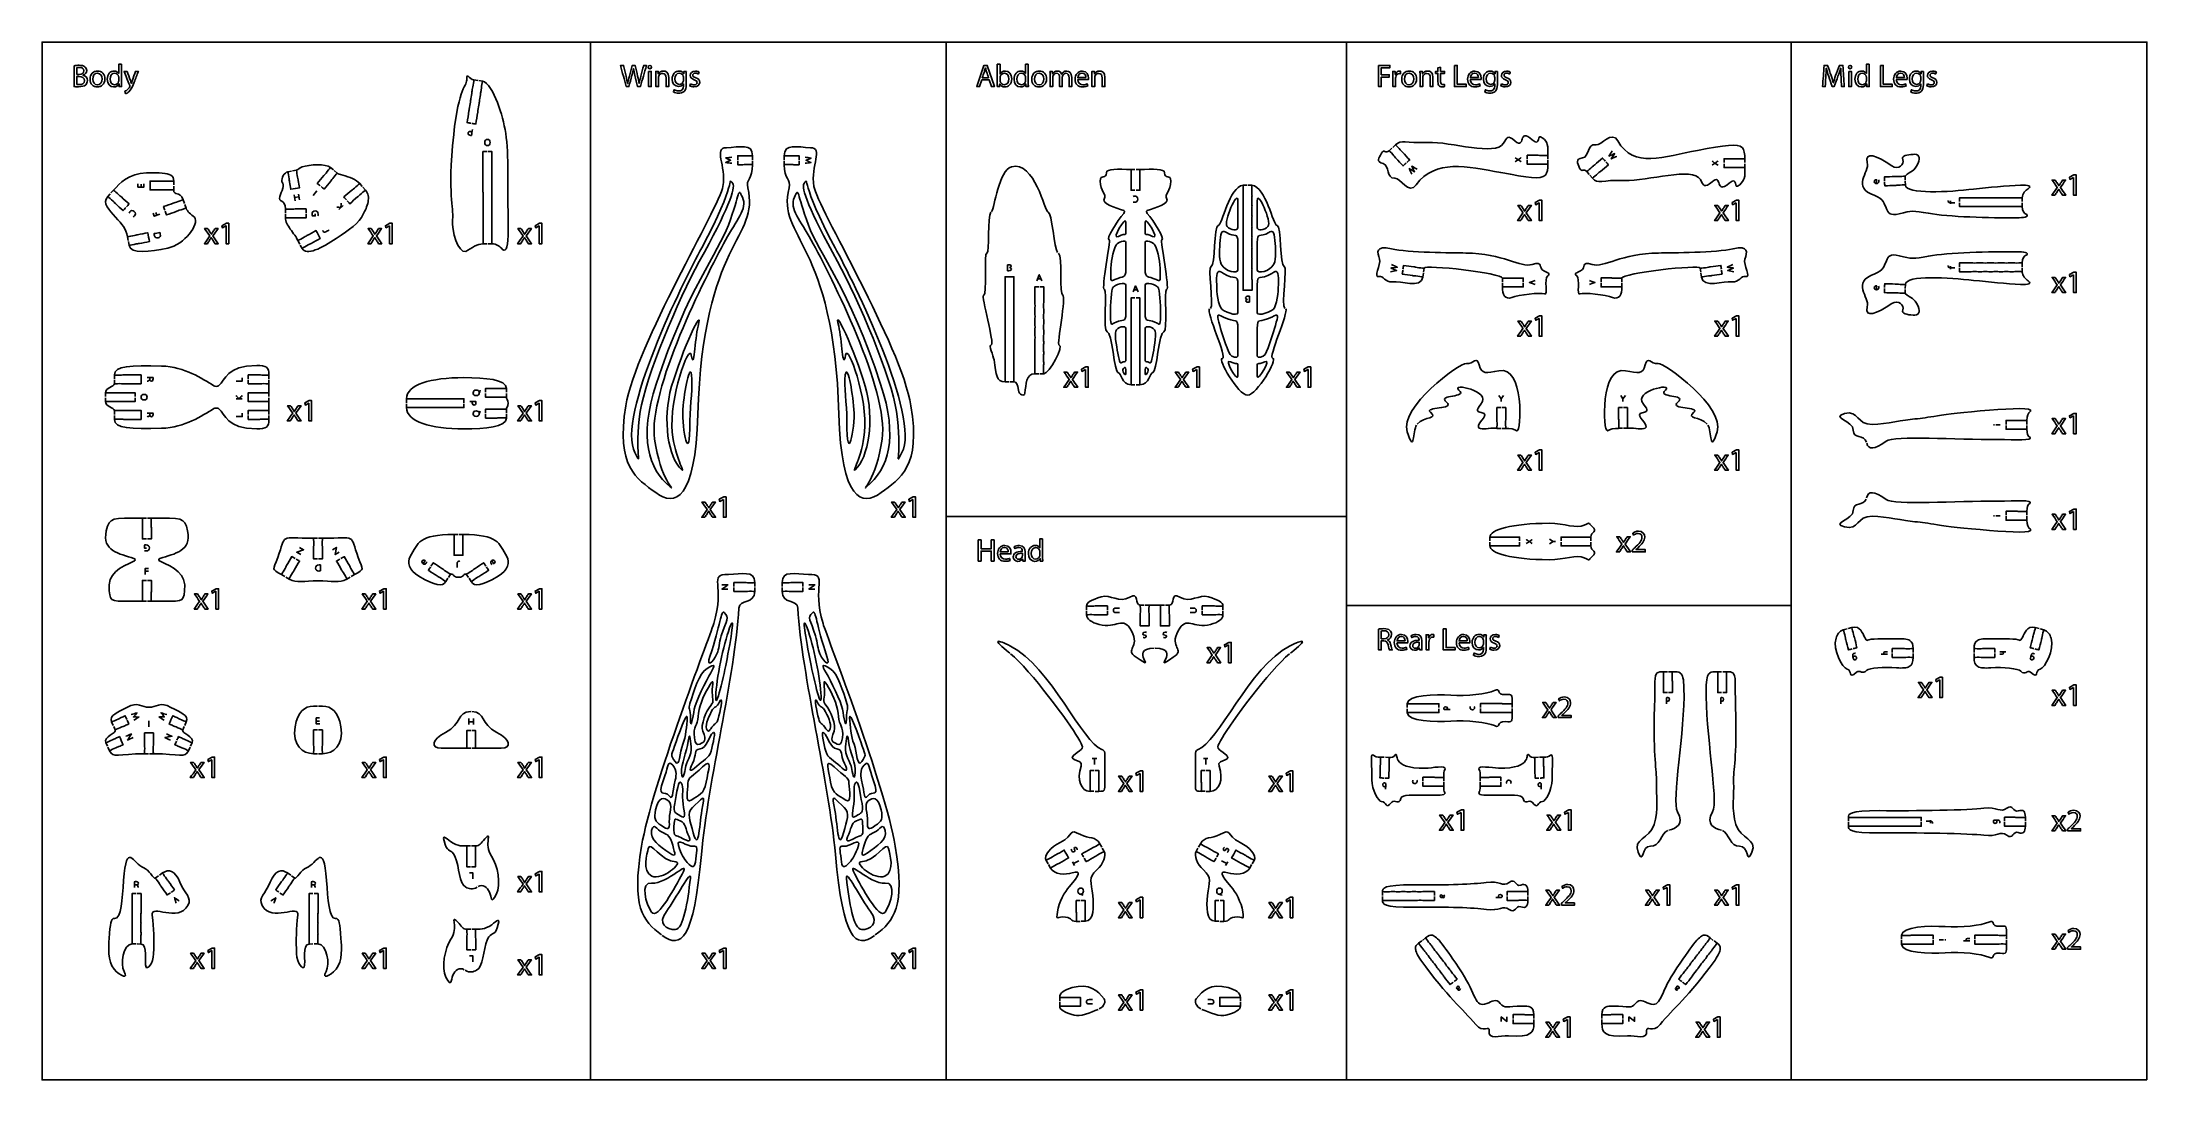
# Model space of a CAD drawing. Extents: x 0 to 710, y 0 to 350.
import ezdxf

# ---------------------------------------------------------------- set-up
doc = ezdxf.new("R2010")
doc.units = 0
doc.header["$MEASUREMENT"] = 0
doc.layers.add('DEFAULT', color=18, linetype='CONTINUOUS')

msp = doc.modelspace()

# ---------------------------------------------------------------- linework, layer by layer
at = {"layer": 'DEFAULT', "color": 18}
for points in [[(710, 0.35), (0, 0.35), (0, 350.35), (710, 350.35)], [(185, 0.35), (0, 0.35), (0, 350.35), (185, 350.35)], [(305, 0.35), (185, 0.35), (185, 350.35), (305, 350.35)], [(440, 190.35), (305, 190.35), (305, 350.35), (440, 350.35)], [(590, 160.35), (440, 160.35), (440, 350.35), (590, 350.35)], [(710, 0.35), (590, 0.35), (590, 350.35), (710, 350.35)], [(440, 0.35), (305, 0.35), (305, 190.35), (440, 190.35)], [(590, 0.35), (440, 0.35), (440, 160.35), (590, 160.35)]]:
    msp.add_lwpolyline(points, close=True, dxfattribs=at)
at = {"layer": 'DEFAULT', "color": 5}
for points in [[(316.96, 337.6), (316.22, 335.35), (315.26, 335.35), (317.69, 342.49), (318.8, 342.49), (321.23, 335.35), (320.25, 335.35), (319.49, 337.6)], [(450.8, 342.49), (454.65, 342.49), (454.65, 341.71), (451.72, 341.71), (451.72, 339.34), (454.42, 339.34), (454.42, 338.58), (451.72, 338.58), (451.72, 335.35), (450.8, 335.35)], [(476.43, 342.49), (477.35, 342.49), (477.35, 336.13), (480.4, 336.13), (480.4, 335.35), (476.43, 335.35)], [(620.13, 342.49), (621.05, 342.49), (621.05, 336.13), (624.1, 336.13), (624.1, 335.35), (620.13, 335.35)], [(204.56, 340.47), (205.49, 340.47), (205.49, 335.35), (204.56, 335.35)], [(609.41, 340.47), (610.34, 340.47), (610.34, 335.35), (609.41, 335.35)], [(685.25, 304.71), (685.23, 304.71), (684.03, 304.07), (683.85, 304.78), (685.35, 305.58), (686.15, 305.58), (686.15, 298.7), (685.25, 298.7)], [(505.03, 296.16), (505.01, 296.16), (503.82, 295.52), (503.64, 296.23), (505.14, 297.03), (505.93, 297.03), (505.93, 290.15), (505.03, 290.15)], [(571.46, 296.16), (571.44, 296.16), (570.24, 295.52), (570.06, 296.23), (571.57, 297.03), (572.36, 297.03), (572.36, 290.15), (571.46, 290.15)], [(62.04, 288.37), (62.02, 288.37), (60.82, 287.73), (60.64, 288.44), (62.15, 289.24), (62.94, 289.24), (62.94, 282.36), (62.04, 282.36)], [(117.2, 288.37), (117.18, 288.37), (115.99, 287.73), (115.81, 288.44), (117.31, 289.24), (118.1, 289.24), (118.1, 282.36), (117.2, 282.36)], [(167.72, 288.37), (167.7, 288.37), (166.5, 287.73), (166.32, 288.44), (167.82, 289.24), (168.62, 289.24), (168.62, 282.36), (167.72, 282.36)], [(685.25, 271.87), (685.23, 271.87), (684.03, 271.22), (683.85, 271.93), (685.35, 272.74), (686.15, 272.74), (686.15, 265.86), (685.25, 265.86)], [(505.03, 257.16), (505.01, 257.16), (503.82, 256.52), (503.64, 257.23), (505.14, 258.03), (505.93, 258.03), (505.93, 251.15), (505.03, 251.15)], [(571.46, 257.16), (571.44, 257.16), (570.24, 256.52), (570.06, 257.23), (571.57, 258.03), (572.36, 258.03), (572.36, 251.15), (571.46, 251.15)], [(351.97, 239.95), (351.95, 239.95), (350.75, 239.31), (350.57, 240.02), (352.07, 240.82), (352.87, 240.82), (352.87, 233.94), (351.97, 233.94)], [(389.49, 239.95), (389.47, 239.95), (388.28, 239.31), (388.1, 240.02), (389.6, 240.82), (390.39, 240.82), (390.39, 233.94), (389.49, 233.94)], [(427.02, 239.95), (427, 239.95), (425.8, 239.31), (425.62, 240.02), (427.12, 240.82), (427.92, 240.82), (427.92, 233.94), (427.02, 233.94)], [(90.02, 228.59), (90, 228.59), (88.8, 227.94), (88.62, 228.65), (90.13, 229.46), (90.92, 229.46), (90.92, 222.58), (90.02, 222.58)], [(167.72, 228.59), (167.7, 228.59), (166.5, 227.94), (166.32, 228.65), (167.82, 229.46), (168.62, 229.46), (168.62, 222.58), (167.72, 222.58)], [(685.25, 224.28), (685.23, 224.28), (684.03, 223.64), (683.85, 224.35), (685.35, 225.15), (686.15, 225.15), (686.15, 218.27), (685.25, 218.27)], [(505.03, 211.95), (505.01, 211.95), (503.82, 211.3), (503.64, 212.01), (505.14, 212.82), (505.93, 212.82), (505.93, 205.94), (505.03, 205.94)], [(571.46, 211.95), (571.44, 211.95), (570.24, 211.3), (570.06, 212.01), (571.57, 212.82), (572.36, 212.82), (572.36, 205.94), (571.46, 205.94)], [(229.83, 196.11), (229.81, 196.11), (228.61, 195.47), (228.43, 196.18), (229.94, 196.98), (230.73, 196.98), (230.73, 190.1), (229.83, 190.1)], [(293.77, 196.11), (293.75, 196.11), (292.55, 195.47), (292.37, 196.18), (293.87, 196.98), (294.67, 196.98), (294.67, 190.1), (293.77, 190.1)], [(685.25, 192.01), (685.23, 192.01), (684.03, 191.36), (683.85, 192.07), (685.35, 192.87), (686.15, 192.87), (686.15, 186), (685.25, 186)], [(316.72, 182.49), (316.72, 179.5), (320.18, 179.5), (320.18, 182.49), (321.11, 182.49), (321.11, 175.35), (320.18, 175.35), (320.18, 178.7), (316.72, 178.7), (316.72, 175.35), (315.8, 175.35), (315.8, 182.49)], [(58.63, 165.13), (58.61, 165.13), (57.41, 164.49), (57.23, 165.2), (58.73, 166), (59.53, 166), (59.53, 159.12), (58.63, 159.12)], [(115.2, 165.13), (115.18, 165.13), (113.99, 164.49), (113.81, 165.2), (115.31, 166), (116.1, 166), (116.1, 159.12), (115.2, 159.12)], [(167.72, 165.13), (167.7, 165.13), (166.5, 164.49), (166.32, 165.2), (167.82, 166), (168.62, 166), (168.62, 159.12), (167.72, 159.12)], [(472.65, 152.49), (473.57, 152.49), (473.57, 146.13), (476.62, 146.13), (476.62, 145.35), (472.65, 145.35)], [(400.21, 147.04), (400.19, 147.04), (398.99, 146.4), (398.81, 147.11), (400.32, 147.91), (401.11, 147.91), (401.11, 141.03), (400.21, 141.03)], [(640.15, 135.3), (640.13, 135.3), (638.93, 134.65), (638.75, 135.36), (640.26, 136.17), (641.05, 136.17), (641.05, 129.29), (640.15, 129.29)], [(685.25, 132.68), (685.23, 132.68), (684.03, 132.03), (683.85, 132.74), (685.35, 133.54), (686.15, 133.54), (686.15, 126.66), (685.25, 126.66)], [(57.31, 108.33), (57.29, 108.33), (56.09, 107.69), (55.91, 108.4), (57.42, 109.2), (58.21, 109.2), (58.21, 102.32), (57.31, 102.32)], [(115.2, 108.33), (115.18, 108.33), (113.99, 107.69), (113.81, 108.4), (115.31, 109.2), (116.1, 109.2), (116.1, 102.32), (115.2, 102.32)], [(167.72, 108.33), (167.7, 108.33), (166.5, 107.69), (166.32, 108.4), (167.82, 109.2), (168.62, 109.2), (168.62, 102.32), (167.72, 102.32)], [(370.38, 103.68), (370.36, 103.68), (369.17, 103.04), (368.99, 103.75), (370.49, 104.55), (371.28, 104.55), (371.28, 97.67), (370.38, 97.67)], [(421.04, 103.68), (421.02, 103.68), (419.83, 103.04), (419.65, 103.75), (421.15, 104.55), (421.94, 104.55), (421.94, 97.67), (421.04, 97.67)], [(478.65, 90.57), (478.63, 90.57), (477.44, 89.93), (477.26, 90.63), (478.76, 91.44), (479.55, 91.44), (479.55, 84.56), (478.65, 84.56)], [(514.89, 90.57), (514.86, 90.57), (513.67, 89.93), (513.49, 90.63), (514.99, 91.44), (515.79, 91.44), (515.79, 84.56), (514.89, 84.56)], [(167.72, 69.79), (167.7, 69.79), (166.5, 69.14), (166.32, 69.85), (167.82, 70.65), (168.62, 70.65), (168.62, 63.77), (167.72, 63.77)], [(548.16, 65.28), (548.14, 65.28), (546.95, 64.63), (546.77, 65.34), (548.27, 66.15), (549.06, 66.15), (549.06, 59.27), (548.16, 59.27)], [(571.46, 65.28), (571.44, 65.28), (570.24, 64.63), (570.06, 65.34), (571.57, 66.15), (572.36, 66.15), (572.36, 59.27), (571.46, 59.27)], [(370.38, 61.07), (370.36, 61.07), (369.17, 60.42), (368.99, 61.13), (370.49, 61.94), (371.28, 61.94), (371.28, 55.06), (370.38, 55.06)], [(421.04, 61.07), (421.02, 61.07), (419.83, 60.42), (419.65, 61.13), (421.15, 61.94), (421.94, 61.94), (421.94, 55.06), (421.04, 55.06)], [(57.31, 43.95), (57.29, 43.95), (56.09, 43.31), (55.91, 44.01), (57.42, 44.82), (58.21, 44.82), (58.21, 37.94), (57.31, 37.94)], [(115.2, 43.95), (115.18, 43.95), (113.99, 43.31), (113.81, 44.01), (115.31, 44.82), (116.1, 44.82), (116.1, 37.94), (115.2, 37.94)], [(167.72, 41.75), (167.7, 41.75), (166.5, 41.1), (166.32, 41.81), (167.82, 42.62), (168.62, 42.62), (168.62, 35.74), (167.72, 35.74)], [(229.83, 43.95), (229.81, 43.95), (228.61, 43.31), (228.43, 44.01), (229.94, 44.82), (230.73, 44.82), (230.73, 37.94), (229.83, 37.94)], [(293.77, 43.95), (293.75, 43.95), (292.55, 43.31), (292.37, 44.01), (293.87, 44.82), (294.67, 44.82), (294.67, 37.94), (293.77, 37.94)], [(370.38, 29.9), (370.36, 29.9), (369.17, 29.25), (368.99, 29.96), (370.49, 30.76), (371.28, 30.76), (371.28, 23.89), (370.38, 23.89)], [(421.04, 29.9), (421.02, 29.9), (419.83, 29.25), (419.65, 29.96), (421.15, 30.76), (421.94, 30.76), (421.94, 23.89), (421.04, 23.89)], [(514.53, 20.74), (514.51, 20.74), (513.31, 20.1), (513.13, 20.81), (514.64, 21.61), (515.43, 21.61), (515.43, 14.73), (514.53, 14.73)], [(565.15, 20.74), (565.13, 20.74), (563.93, 20.1), (563.76, 20.81), (565.26, 21.61), (566.05, 21.61), (566.05, 14.73), (565.15, 14.73)]]:
    msp.add_lwpolyline(points, close=True, dxfattribs=at)
at = {"layer": 'DEFAULT', "color": 1}
for points in [[(146.93, 337.41), (145.62, 337.62)], [(148.59, 337.15), (147.28, 337.36)], [(454.36, 313.72), (455.34, 314.62)], [(455.59, 314.86), (456.57, 315.75)], [(84.17, 306.85), (82.86, 306.62)], [(85.82, 307.14), (84.51, 306.92)], [(97.27, 308.08), (98.29, 307.24)], [(98.56, 307.01), (99.58, 306.17)], [(239.66, 310.67), (239.66, 312)], [(239.66, 309), (239.66, 310.32)], [(250.34, 310.67), (250.34, 312)], [(250.34, 309), (250.34, 310.32)], [(368.65, 307.41), (367.33, 307.41)], [(370.33, 307.41), (369, 307.41)], [(507.95, 310.85), (507.95, 312.18)], [(507.95, 309.18), (507.95, 310.51)], [(521.91, 305.73), (521.05, 306.74)], [(522.99, 304.45), (522.14, 305.46)], [(574.37, 309.7), (574.37, 311.03)], [(574.37, 308.03), (574.37, 309.35)], [(22.12, 298.24), (23.01, 299.23)], [(23.24, 299.49), (24.13, 300.47)], [(44.4, 303.49), (44.4, 302.17)], [(44.4, 301.82), (44.4, 300.5)], [(107.12, 302.68), (107.13, 302.68), (107.99, 301.68)], [(108.21, 301.41), (109.08, 300.41)], [(406.45, 302.06), (405.12, 302.06)], [(408.12, 302.06), (406.8, 302.06)], [(628.5, 303.84), (628.45, 305.16)], [(628.56, 302.16), (628.51, 303.48)], [(47.56, 297.2), (48, 295.96)], [(48.12, 295.63), (48.56, 294.37)], [(82.07, 294.08), (82.07, 292.75)], [(82.07, 292.4), (82.07, 291.08)], [(667.88, 296.54), (667.88, 297.86)], [(667.89, 294.87), (667.89, 296.19)], [(28.77, 284.72), (29.02, 283.42)], [(29.09, 283.08), (29.34, 281.77)], [(86.26, 283.39), (86.89, 282.23)], [(87.06, 281.92), (87.7, 280.76)], [(150.06, 282.28), (148.73, 282.28)], [(151.73, 282.28), (150.41, 282.28)], [(465.76, 271.12), (465.95, 272.43)], [(466, 272.78), (466.18, 274.09)], [(492.61, 269.47), (492.61, 270.79), (492.61, 270.8)], [(532.91, 270.8), (532.91, 269.47)], [(559.35, 274.09), (559.53, 272.78)], [(559.58, 272.43), (559.76, 271.12)], [(667.88, 274.58), (667.88, 275.91)], [(667.88, 272.91), (667.88, 274.23)], [(492.61, 267.8), (492.61, 269.12)], [(532.91, 269.12), (532.91, 267.8)], [(628.45, 265.61), (628.5, 266.94)], [(628.51, 267.29), (628.56, 268.61)], [(24.37, 236.78), (24.37, 238.11)], [(24.37, 235.11), (24.37, 236.43)], [(76.53, 236.78), (76.53, 238.11)], [(76.53, 235.11), (76.53, 236.43)], [(326.14, 235.83), (324.82, 235.83)], [(327.82, 235.83), (326.49, 235.83)], [(336.2, 238.51), (334.87, 238.51)], [(337.87, 238.5), (336.55, 238.5)], [(368.65, 234.77), (367.33, 234.77)], [(370.33, 234.77), (369, 234.77)], [(21.4, 230.78), (21.4, 232.11)], [(21.4, 229.11), (21.4, 230.43)], [(76.53, 230.78), (76.53, 232.11)], [(76.53, 229.11), (76.53, 230.43)], [(122.93, 227.07), (122.93, 228.39)], [(122.94, 228.74), (122.94, 230.07)], [(156.6, 230.57), (156.6, 231.89)], [(156.61, 232.24), (156.61, 233.57)], [(24.37, 224.78), (24.37, 226.11)], [(24.37, 223.11), (24.37, 224.43)], [(76.53, 224.78), (76.53, 226.11)], [(76.53, 223.11), (76.53, 224.43)], [(156.6, 223.5), (156.6, 224.83)], [(156.61, 225.17), (156.61, 226.5)], [(533.12, 220.1), (531.79, 220.1)], [(534.8, 220.1), (533.47, 220.1)], [(669.5, 221.08), (669.49, 219.76)], [(669.5, 222.76), (669.5, 221.43)], [(492.06, 220.09), (490.73, 220.09)], [(493.73, 220.09), (492.4, 220.09)], [(669.48, 192.12), (669.49, 190.79)], [(35.19, 189.8), (33.86, 189.8)], [(36.86, 189.8), (35.54, 189.8)], [(669.49, 190.45), (669.5, 189.12)], [(91.57, 183.05), (92.9, 183.05)], [(93.25, 183.05), (94.57, 183.05)], [(140.28, 184.27), (138.96, 184.27)], [(141.95, 184.27), (140.63, 184.27)], [(488.39, 182.1), (488.39, 183.43)], [(488.39, 180.43), (488.39, 181.75)], [(522.39, 182.1), (522.39, 183.43)], [(522.39, 180.43), (522.39, 181.75)], [(80.74, 170.77), (81.89, 170.11)], [(104.26, 170.11), (105.4, 170.77)], [(137.81, 170.91), (137.08, 169.8)], [(143.1, 170.92), (143.83, 169.8)], [(82.19, 169.94), (83.34, 169.27)], [(102.81, 169.27), (103.95, 169.94)], [(136.89, 169.51), (136.17, 168.4)], [(144.02, 169.51), (144.74, 168.4)], [(240.37, 166.75), (240.37, 168.08)], [(240.37, 165.08), (240.37, 166.4)], [(249.63, 166.75), (249.63, 168.08)], [(249.63, 165.08), (249.63, 166.4)], [(35.19, 161.8), (33.86, 161.8)], [(36.86, 161.8), (35.54, 161.8)], [(352.34, 158.88), (352.34, 160.2)], [(352.34, 157.21), (352.34, 158.53)], [(371.75, 160.48), (370.42, 160.48)], [(373.42, 160.47), (372.1, 160.47)], [(378.58, 160.48), (377.26, 160.48)], [(380.26, 160.47), (378.93, 160.47)], [(398.34, 158.88), (398.34, 160.2)], [(398.34, 157.21), (398.34, 158.53)], [(608.85, 152.49), (607.57, 152.16)], [(610.47, 152.9), (609.19, 152.57)], [(673.63, 152.57), (672.35, 152.9)], [(675.25, 152.16), (673.97, 152.49)], [(631.12, 144.49), (631.12, 145.82)], [(631.12, 142.82), (631.12, 144.14)], [(651.7, 144.49), (651.7, 145.82)], [(651.7, 142.82), (651.7, 144.14)], [(548.26, 137.99), (546.93, 137.99)], [(549.93, 137.99), (548.61, 137.99)], [(566.55, 137.99), (565.22, 137.99)], [(568.23, 137.99), (566.9, 137.99)], [(24, 119.9), (23.46, 121.11)], [(48.1, 119.9), (48.65, 121.11)], [(460.46, 127.22), (460.46, 125.89)], [(460.46, 125.54), (460.46, 124.22)], [(495.84, 125.57), (495.84, 124.24)], [(495.85, 127.24), (495.85, 125.92)], [(22.07, 112.88), (21.52, 114.09)], [(24.69, 118.37), (24.15, 119.58)], [(47.42, 118.37), (47.96, 119.58)], [(50.04, 112.88), (50.58, 114.09)], [(22.75, 111.35), (22.21, 112.56)], [(34.55, 110.36), (35.88, 110.36)], [(36.22, 110.36), (37.55, 110.36)], [(49.36, 111.35), (49.9, 112.56)], [(92.89, 110.36), (91.57, 110.36)], [(94.57, 110.36), (93.25, 110.36)], [(144.57, 112.18), (143.24, 112.18)], [(146.25, 112.18), (144.92, 112.18)], [(451.44, 109.19), (452.76, 109.16)], [(453.11, 109.15), (454.44, 109.12)], [(503.46, 109.12), (504.79, 109.15)], [(505.14, 109.16), (506.46, 109.19)], [(472.81, 102.4), (472.81, 101.07)], [(472.81, 100.73), (472.81, 99.4)], [(485.09, 101.08), (485.09, 102.4)], [(485.09, 99.4), (485.09, 100.73)], [(354.83, 97.68), (353.5, 97.68)], [(356.5, 97.67), (355.18, 97.67)], [(392.34, 97.68), (391.01, 97.68)], [(394.01, 97.67), (392.69, 97.67)], [(609.31, 87.58), (609.31, 88.91)], [(609.31, 85.9), (609.31, 87.23)], [(669, 88.92), (669, 88.91), (669, 87.59)], [(669, 85.91), (669, 87.24)], [(144.54, 79.26), (143.21, 79.26)], [(146.21, 79.26), (144.89, 79.26)], [(356.81, 80), (357.46, 78.84)], [(357.63, 78.53), (358.28, 77.38)], [(389.24, 77.38), (389.89, 78.53)], [(390.06, 78.84), (390.71, 80)], [(338.69, 74.4), (339.34, 73.25)], [(339.51, 72.94), (340.16, 71.78)], [(407.36, 71.78), (408.01, 72.94)], [(408.18, 73.25), (408.83, 74.4)], [(39.27, 69.18), (38.18, 68.41)], [(40.64, 70.14), (39.56, 69.38)], [(83.88, 69.38), (82.79, 70.14)], [(85.25, 68.42), (84.16, 69.17)], [(452.17, 63.85), (452.17, 62.53)], [(452.17, 62.18), (452.17, 60.86)], [(501.17, 63.85), (501.17, 62.53)], [(501.17, 62.18), (501.17, 60.86)], [(144.6, 51.22), (143.27, 51.22)], [(146.27, 51.22), (144.95, 51.22)], [(348.86, 53.82), (350.19, 53.82)], [(350.54, 53.83), (351.86, 53.83)], [(395.66, 53.83), (396.98, 53.83)], [(397.33, 53.82), (398.66, 53.82)], [(31.7, 46.21), (30.37, 46.24)], [(33.38, 46.17), (32.05, 46.2)], [(91.38, 46.2), (90.06, 46.17)], [(93.06, 46.24), (91.73, 46.21)], [(465.37, 47.21), (464.32, 46.41)], [(466.7, 48.22), (465.65, 47.42)], [(563.73, 47.42), (562.67, 48.22)], [(565.06, 46.41), (564.01, 47.21)], [(627.22, 47.44), (627.22, 46.12)], [(627.23, 49.12), (627.23, 47.79)], [(662.61, 49.14), (662.61, 47.82)], [(662.61, 47.46), (662.61, 46.14)], [(343.27, 26.87), (343.27, 28.19)], [(343.27, 25.19), (343.27, 26.52)], [(404.25, 26.87), (404.25, 28.19)], [(404.25, 25.19), (404.25, 26.52)], [(503.19, 21.02), (503.19, 22.35)], [(526.18, 21.03), (526.18, 22.35)], [(503.19, 19.35), (503.19, 20.68)], [(526.19, 19.35), (526.19, 20.68)]]:
    msp.add_lwpolyline(points, dxfattribs=at)
at = {"layer": 'DEFAULT', "color": 18}
for points in [[(34.37, 302.56), (34.37, 301.43), (32.35, 301.43), (32.35, 302.52)], [(33.43, 302.47), (33.43, 301.43)], [(85.34, 296.85), (84.99, 298.85)], [(86.47, 299.11), (86.82, 297.11)], [(92.67, 300.16), (91.39, 298.6)], [(39.72, 292.28), (37.82, 291.61), (37.45, 292.63)], [(38.66, 291.9), (38.32, 292.87)], [(85.15, 297.91), (86.63, 298.17)], [(101.59, 295.26), (100.05, 293.94)], [(643.72, 295.79), (643.72, 296.81)], [(335.53, 269.86), (336.37, 271.88), (337.22, 269.86)], [(336.96, 270.49), (335.8, 270.49)], [(643.72, 273.83), (643.72, 274.84)], [(367.99, 266.12), (368.82, 268.14), (369.68, 266.12)], [(369.41, 266.75), (368.25, 266.75)], [(67.5, 237.17), (67.5, 236.05), (65.48, 236.05)], [(67.5, 230.08), (65.48, 230.08)], [(492.22, 229.99), (491.44, 231.15)], [(493.02, 231.15), (492.22, 229.99), (492.22, 229.13)], [(533.27, 229.99), (532.5, 231.15)], [(534.08, 231.15), (533.27, 229.99), (533.27, 229.13)], [(67.5, 225.17), (67.5, 224.05), (65.48, 224.05)], [(658.6, 221.26), (658.28, 221.26)], [(660.52, 221.26), (659.07, 221.26)], [(658.6, 190.61), (658.28, 190.61)], [(660.52, 190.61), (659.07, 190.61)], [(86.87, 179.93), (88.18, 179.17), (85.92, 178.28), (87.24, 177.51)], [(97.94, 179.16), (99.26, 179.92), (98.89, 177.51), (100.22, 178.28)], [(508.53, 182.72), (509.69, 181.91), (510.55, 181.91)], [(509.69, 181.91), (508.53, 181.14)], [(34.82, 170.83), (34.82, 172.85), (35.91, 172.85)], [(34.82, 171.96), (35.84, 171.96)], [(622.48, 143.92), (620.35, 143.92)], [(660.34, 144.74), (662.47, 144.74)], [(36.05, 119.39), (36.05, 121.41)], [(93.64, 120.39), (92.5, 120.39), (92.5, 122.42), (93.59, 122.42)], [(93.55, 121.34), (92.5, 121.34)], [(144, 120.21), (144, 122.23)], [(145.5, 121.16), (144, 121.16)], [(145.5, 122.23), (145.5, 120.21)], [(354.26, 108.72), (355.75, 108.72)], [(355, 108.72), (355, 106.7)], [(391.77, 108.72), (393.26, 108.72)], [(392.51, 108.72), (392.51, 106.7)], [(636.97, 87.98), (636.97, 86.96)], [(348.28, 72.62), (347.54, 73.93)], [(347.91, 73.28), (349.67, 74.27)], [(399.61, 73.28), (397.85, 74.27)], [(399.98, 73.93), (399.24, 72.63)], [(144.16, 70.23), (145.28, 70.23), (145.28, 68.2)], [(639.9, 47.62), (641.36, 47.62)], [(641.82, 47.62), (642.14, 47.62)], [(650.28, 47.22), (648.15, 47.22)], [(144.21, 42.19), (145.33, 42.19), (145.33, 40.17)], [(492.2, 20.09), (492.2, 21.61), (494.1, 20.09), (494.1, 21.62)], [(537.18, 21.62), (537.18, 20.11), (535.28, 21.62), (535.28, 20.09)]]:
    msp.add_lwpolyline(points, dxfattribs=at)
at = {"layer": 'DEFAULT', "color": 5}
for points, knots in [([(10.8, 342.39), (11.21, 342.47), (11.84, 342.54), (12.49, 342.54), (13.41, 342.54), (14, 342.38), (14.44, 342.02), (14.82, 341.74), (15.04, 341.32), (15.04, 340.76), (15.04, 340.07), (14.58, 339.47), (13.83, 339.19), (13.83, 339.19), (13.83, 339.18), (13.83, 339.17), (14.51, 339), (15.3, 338.44), (15.3, 337.38), (15.3, 336.77), (15.06, 336.31), (14.7, 335.96), (14.2, 335.5), (13.4, 335.29), (12.23, 335.29), (11.6, 335.29), (11.11, 335.33), (10.8, 335.37), (10.8, 337.71), (10.8, 340.05), (10.8, 342.39)], [19.89, 19.89, 19.89, 19.89, 20.89, 20.89, 20.89, 21.89, 21.89, 21.89, 22.89, 22.89, 22.89, 23.89, 23.89, 23.89, 23.95, 23.95, 23.95, 24.95, 24.95, 24.95, 25.95, 25.95, 25.95, 26.95, 26.95, 26.95, 27.95, 27.95, 27.95, 47.84, 47.84, 47.84, 47.84]), ([(11.73, 339.47), (12, 339.47), (12.28, 339.47), (12.56, 339.47), (13.53, 339.47), (14.11, 339.98), (14.11, 340.67), (14.11, 341.5), (13.47, 341.83), (12.54, 341.83), (12.12, 341.83), (11.87, 341.8), (11.73, 341.77), (11.73, 341), (11.73, 340.23), (11.73, 339.47)], [6.51, 6.51, 6.51, 6.51, 8.88, 8.88, 8.88, 9.88, 9.88, 9.88, 10.88, 10.88, 10.88, 11.88, 11.88, 11.88, 18.39, 18.39, 18.39, 18.39]), ([(26.78, 342.87), (26.78, 340.8), (26.78, 338.74), (26.78, 336.68), (26.78, 336.22), (26.8, 335.7), (26.83, 335.35), (26.55, 335.35), (26.27, 335.35), (25.99, 335.35), (25.98, 335.65), (25.96, 335.95), (25.95, 336.24), (25.94, 336.24), (25.93, 336.24), (25.93, 336.24), (25.64, 335.67), (25.02, 335.24), (24.18, 335.24), (22.94, 335.24), (21.99, 336.28), (21.99, 337.84), (21.98, 339.54), (23.04, 340.59), (24.29, 340.59), (25.07, 340.59), (25.6, 340.22), (25.83, 339.81), (25.84, 339.81), (25.85, 339.81), (25.85, 339.81), (25.85, 340.83), (25.85, 341.85), (25.85, 342.87), (26.16, 342.87), (26.47, 342.87), (26.78, 342.87)], [2.64, 2.64, 2.64, 2.64, 20.188, 20.188, 20.188, 21.188, 21.188, 21.188, 23.558, 23.558, 23.558, 26.079857, 26.079857, 26.079857, 26.139857, 26.139857, 26.139857, 27.139857, 27.139857, 27.139857, 28.139857, 28.139857, 28.139857, 29.139857, 29.139857, 29.139857, 30.139857, 30.139857, 30.139857, 30.199857, 30.199857, 30.199857, 38.867857, 38.867857, 38.867857, 41.507857, 41.507857, 41.507857, 41.507857]), ([(196.97, 335.35), (196.37, 337.73), (195.76, 340.11), (195.16, 342.49), (195.48, 342.49), (195.81, 342.49), (196.13, 342.49), (196.41, 341.28), (196.7, 340.08), (196.98, 338.88), (197.19, 337.99), (197.38, 337.1), (197.51, 336.41), (197.52, 336.41), (197.52, 336.41), (197.53, 336.41), (197.65, 337.12), (197.87, 337.97), (198.11, 338.89), (198.43, 340.09), (198.75, 341.29), (199.06, 342.49), (199.39, 342.49), (199.71, 342.49), (200.03, 342.49), (200.32, 341.28), (200.61, 340.07), (200.89, 338.87), (201.1, 338.02), (201.29, 337.17), (201.39, 336.42), (201.4, 336.42), (201.41, 336.42), (201.41, 336.42), (201.56, 337.2), (201.76, 338), (201.98, 338.89), (202.3, 340.09), (202.61, 341.29), (202.93, 342.49), (203.24, 342.49), (203.55, 342.49), (203.87, 342.49), (203.19, 340.11), (202.52, 337.73), (201.85, 335.35), (201.53, 335.35), (201.21, 335.35), (200.88, 335.35), (200.58, 336.59), (200.28, 337.83), (199.98, 339.07), (199.76, 339.98), (199.61, 340.68), (199.52, 341.4), (199.51, 341.4), (199.5, 341.4), (199.5, 341.4), (199.37, 340.69), (199.21, 339.99), (198.95, 339.07), (198.61, 337.83), (198.27, 336.59), (197.93, 335.35), (197.61, 335.35), (197.29, 335.35), (196.97, 335.35)], [0, 0, 0, 0, 20.859647, 20.859647, 20.859647, 23.619647, 23.619647, 23.619647, 34.127401, 34.127401, 34.127401, 35.127401, 35.127401, 35.127401, 35.187401, 35.187401, 35.187401, 36.187401, 36.187401, 36.187401, 46.737738, 46.737738, 46.737738, 49.467738, 49.467738, 49.467738, 60.017557, 60.017557, 60.017557, 61.017557, 61.017557, 61.017557, 61.078557, 61.078557, 61.078557, 62.078557, 62.078557, 62.078557, 72.621255, 72.621255, 72.621255, 75.291255, 75.291255, 75.291255, 96.306781, 96.306781, 96.306781, 99.035781, 99.035781, 99.035781, 109.869171, 109.869171, 109.869171, 110.869171, 110.869171, 110.869171, 110.928171, 110.928171, 110.928171, 111.928171, 111.928171, 111.928171, 122.843951, 122.843951, 122.843951, 125.572951, 125.572951, 125.572951, 125.572951]), ([(205.59, 341.91), (205.6, 341.6), (205.37, 341.34), (205, 341.34), (204.67, 341.34), (204.44, 341.6), (204.44, 341.91), (204.44, 342.24), (204.68, 342.5), (205.02, 342.5), (205.37, 342.5), (205.59, 342.24), (205.59, 341.91)], [1, 1, 1, 1, 2, 2, 2, 3, 3, 3, 4, 4, 4, 5, 5, 5, 5]), ([(319.3, 338.32), (319.06, 339), (318.83, 339.68), (318.6, 340.37), (318.44, 340.83), (318.33, 341.26), (318.23, 341.67), (318.22, 341.67), (318.21, 341.67), (318.21, 341.67), (318.1, 341.25), (317.98, 340.81), (317.85, 340.38), (317.61, 339.69), (317.38, 339), (317.15, 338.32), (317.86, 338.32), (318.58, 338.32), (319.3, 338.32)], [0, 0, 0, 0, 6.147585, 6.147585, 6.147585, 7.147585, 7.147585, 7.147585, 7.206585, 7.206585, 7.206585, 8.206585, 8.206585, 8.206585, 14.382579, 14.382579, 14.382579, 20.472579, 20.472579, 20.472579, 20.472579]), ([(322.18, 335.35), (322.2, 335.7), (322.22, 336.22), (322.22, 336.68), (322.22, 338.74), (322.22, 340.8), (322.22, 342.87), (322.52, 342.87), (322.83, 342.87), (323.14, 342.87), (323.14, 341.79), (323.14, 340.72), (323.14, 339.65), (323.15, 339.65), (323.15, 339.65), (323.16, 339.65), (323.49, 340.22), (324.08, 340.59), (324.91, 340.59), (326.18, 340.59), (327.08, 339.53), (327.07, 337.98), (327.07, 336.15), (325.91, 335.24), (324.77, 335.24), (324.03, 335.24), (323.43, 335.52), (323.05, 336.2), (323.04, 336.2), (323.03, 336.2), (323.02, 336.2), (323.01, 335.92), (322.99, 335.63), (322.98, 335.35), (322.71, 335.35), (322.44, 335.35), (322.18, 335.35)], [2.279, 2.279, 2.279, 2.279, 3.279, 3.279, 3.279, 20.828, 20.828, 20.828, 23.438, 23.438, 23.438, 32.558, 32.558, 32.558, 32.618, 32.618, 32.618, 33.618, 33.618, 33.618, 34.618, 34.618, 34.618, 35.618, 35.618, 35.618, 36.618, 36.618, 36.618, 36.708, 36.708, 36.708, 39.110998, 39.110998, 39.110998, 41.389998, 41.389998, 41.389998, 41.389998]), ([(332.66, 342.87), (332.66, 340.8), (332.66, 338.74), (332.66, 336.68), (332.66, 336.22), (332.67, 335.7), (332.71, 335.35), (332.43, 335.35), (332.15, 335.35), (331.87, 335.35), (331.86, 335.65), (331.84, 335.95), (331.83, 336.24), (331.82, 336.24), (331.81, 336.24), (331.81, 336.24), (331.52, 335.67), (330.9, 335.24), (330.06, 335.24), (328.82, 335.24), (327.87, 336.28), (327.87, 337.84), (327.86, 339.54), (328.92, 340.59), (330.17, 340.59), (330.95, 340.59), (331.48, 340.22), (331.71, 339.81), (331.72, 339.81), (331.72, 339.81), (331.73, 339.81), (331.73, 340.83), (331.73, 341.85), (331.73, 342.87), (332.04, 342.87), (332.35, 342.87), (332.66, 342.87)], [2.64, 2.64, 2.64, 2.64, 20.188, 20.188, 20.188, 21.188, 21.188, 21.188, 23.559, 23.559, 23.559, 26.080809, 26.080809, 26.080809, 26.141809, 26.141809, 26.141809, 27.141809, 27.141809, 27.141809, 28.141809, 28.141809, 28.141809, 29.141809, 29.141809, 29.141809, 30.141809, 30.141809, 30.141809, 30.201809, 30.201809, 30.201809, 38.869809, 38.869809, 38.869809, 41.509809, 41.509809, 41.509809, 41.509809]), ([(471.77, 341.95), (471.77, 341.46), (471.77, 340.97), (471.77, 340.47), (472.21, 340.47), (472.66, 340.47), (473.1, 340.47), (473.1, 340.24), (473.1, 340), (473.1, 339.77), (472.66, 339.77), (472.21, 339.77), (471.77, 339.77), (471.77, 338.85), (471.77, 337.92), (471.77, 337), (471.77, 336.37), (471.95, 336.01), (472.47, 336.01), (472.71, 336.01), (472.89, 336.04), (473.01, 336.07), (473.02, 335.84), (473.04, 335.61), (473.05, 335.37), (472.87, 335.3), (472.58, 335.25), (472.23, 335.25), (471.79, 335.25), (471.44, 335.38), (471.22, 335.64), (470.96, 335.91), (470.86, 336.37), (470.86, 336.97), (470.86, 337.9), (470.86, 338.83), (470.86, 339.77), (470.6, 339.77), (470.33, 339.77), (470.07, 339.77), (470.07, 340), (470.07, 340.24), (470.07, 340.47), (470.33, 340.47), (470.6, 340.47), (470.86, 340.47), (470.86, 340.88), (470.86, 341.29), (470.86, 341.7), (471.16, 341.78), (471.47, 341.86), (471.77, 341.95)], [2.670674, 2.670674, 2.670674, 2.670674, 6.840674, 6.840674, 6.840674, 10.619674, 10.619674, 10.619674, 12.629674, 12.629674, 12.629674, 16.408674, 16.408674, 16.408674, 24.238674, 24.238674, 24.238674, 25.238674, 25.238674, 25.238674, 26.238674, 26.238674, 26.238674, 28.223305, 28.223305, 28.223305, 29.223305, 29.223305, 29.223305, 30.223305, 30.223305, 30.223305, 31.223305, 31.223305, 31.223305, 39.143305, 39.143305, 39.143305, 41.393305, 41.393305, 41.393305, 43.403305, 43.403305, 43.403305, 45.653305, 45.653305, 45.653305, 49.133305, 49.133305, 49.133305, 51.803979, 51.803979, 51.803979, 51.803979]), ([(606.82, 338.49), (606.76, 339.48), (606.7, 340.68), (606.71, 341.56), (606.7, 341.56), (606.69, 341.56), (606.68, 341.56), (606.43, 340.73), (606.14, 339.84), (605.78, 338.86), (605.36, 337.7), (604.94, 336.55), (604.52, 335.39), (604.29, 335.39), (604.05, 335.39), (603.82, 335.39), (603.44, 336.53), (603.05, 337.66), (602.67, 338.79), (602.33, 339.8), (602.04, 340.72), (601.84, 341.56), (601.83, 341.56), (601.83, 341.56), (601.82, 341.56), (601.8, 340.68), (601.75, 339.48), (601.68, 338.41), (601.62, 337.39), (601.56, 336.37), (601.49, 335.35), (601.2, 335.35), (600.91, 335.35), (600.61, 335.35), (600.78, 337.73), (600.95, 340.11), (601.11, 342.49), (601.5, 342.49), (601.89, 342.49), (602.29, 342.49), (602.69, 341.34), (603.1, 340.19), (603.5, 339.04), (603.8, 338.16), (604.04, 337.37), (604.22, 336.63), (604.23, 336.63), (604.24, 336.63), (604.25, 336.63), (604.43, 337.35), (604.69, 338.14), (605.01, 339.04), (605.43, 340.19), (605.85, 341.34), (606.28, 342.49), (606.67, 342.49), (607.06, 342.49), (607.45, 342.49), (607.6, 340.11), (607.75, 337.73), (607.89, 335.35), (607.59, 335.35), (607.3, 335.35), (607, 335.35), (606.94, 336.4), (606.88, 337.44), (606.82, 338.49)], [8.894633, 8.894633, 8.894633, 8.894633, 9.894633, 9.894633, 9.894633, 9.984633, 9.984633, 9.984633, 10.984633, 10.984633, 10.984633, 21.42403, 21.42403, 21.42403, 23.40303, 23.40303, 23.40303, 33.573396, 33.573396, 33.573396, 34.573396, 34.573396, 34.573396, 34.632396, 34.632396, 34.632396, 35.632396, 35.632396, 35.632396, 44.319134, 44.319134, 44.319134, 46.809134, 46.809134, 46.809134, 67.077238, 67.077238, 67.077238, 70.407238, 70.407238, 70.407238, 80.776638, 80.776638, 80.776638, 81.776638, 81.776638, 81.776638, 81.866638, 81.866638, 81.866638, 82.866638, 82.866638, 82.866638, 93.287235, 93.287235, 93.287235, 96.617235, 96.617235, 96.617235, 116.875457, 116.875457, 116.875457, 119.425457, 119.425457, 119.425457, 128.32009, 128.32009, 128.32009, 128.32009]), ([(610.45, 341.91), (610.46, 341.6), (610.22, 341.34), (609.85, 341.34), (609.52, 341.34), (609.29, 341.6), (609.29, 341.91), (609.29, 342.24), (609.54, 342.5), (609.87, 342.5), (610.22, 342.5), (610.45, 342.24), (610.45, 341.91)], [1, 1, 1, 1, 2, 2, 2, 3, 3, 3, 4, 4, 4, 5, 5, 5, 5]), ([(616.31, 342.87), (616.31, 340.8), (616.31, 338.74), (616.31, 336.68), (616.31, 336.22), (616.32, 335.7), (616.35, 335.35), (616.07, 335.35), (615.79, 335.35), (615.51, 335.35), (615.5, 335.65), (615.49, 335.95), (615.47, 336.24), (615.47, 336.24), (615.46, 336.24), (615.45, 336.24), (615.17, 335.67), (614.54, 335.24), (613.7, 335.24), (612.47, 335.24), (611.51, 336.28), (611.51, 337.84), (611.5, 339.54), (612.56, 340.59), (613.81, 340.59), (614.59, 340.59), (615.12, 340.22), (615.36, 339.81), (615.36, 339.81), (615.37, 339.81), (615.38, 339.81), (615.38, 340.83), (615.38, 341.85), (615.38, 342.87), (615.69, 342.87), (616, 342.87), (616.31, 342.87)], [2.641, 2.641, 2.641, 2.641, 20.189, 20.189, 20.189, 21.189, 21.189, 21.189, 23.559, 23.559, 23.559, 26.080857, 26.080857, 26.080857, 26.140857, 26.140857, 26.140857, 27.140857, 27.140857, 27.140857, 28.140857, 28.140857, 28.140857, 29.140857, 29.140857, 29.140857, 30.140857, 30.140857, 30.140857, 30.200857, 30.200857, 30.200857, 38.868857, 38.868857, 38.868857, 41.509857, 41.509857, 41.509857, 41.509857]), ([(11.73, 336.05), (11.9, 336.02), (12.17, 336.01), (12.5, 336.01), (13.45, 336.01), (14.33, 336.36), (14.33, 337.39), (14.33, 338.37), (13.49, 338.77), (12.49, 338.77), (12.23, 338.77), (11.98, 338.77), (11.73, 338.77), (11.73, 337.86), (11.73, 336.96), (11.73, 336.05)], [7.71, 7.71, 7.71, 7.71, 8.71, 8.71, 8.71, 9.71, 9.71, 9.71, 10.71, 10.71, 10.71, 12.87, 12.87, 12.87, 20.58, 20.58, 20.58, 20.58]), ([(21.19, 337.96), (21.19, 336.06), (19.87, 335.24), (18.64, 335.24), (17.25, 335.24), (16.18, 336.25), (16.18, 337.87), (16.18, 339.59), (17.3, 340.59), (18.72, 340.59), (20.19, 340.59), (21.19, 339.52), (21.19, 337.96)], [1, 1, 1, 1, 2, 2, 2, 3, 3, 3, 4, 4, 4, 5, 5, 5, 5]), ([(17.12, 337.9), (17.12, 336.78), (17.77, 335.93), (18.68, 335.93), (19.57, 335.93), (20.23, 336.77), (20.23, 337.92), (20.23, 338.79), (19.8, 339.89), (18.7, 339.89), (17.6, 339.89), (17.12, 338.88), (17.12, 337.9)], [0, 0, 0, 0, 1, 1, 1, 2, 2, 2, 3, 3, 3, 4, 4, 4, 4]), ([(25.85, 338.39), (25.85, 338.51), (25.84, 338.66), (25.81, 338.78), (25.67, 339.37), (25.17, 339.86), (24.47, 339.86), (23.5, 339.86), (22.93, 339.01), (22.93, 337.88), (22.93, 336.84), (23.44, 335.99), (24.45, 335.99), (25.07, 335.99), (25.64, 336.4), (25.81, 337.1), (25.84, 337.23), (25.85, 337.35), (25.85, 337.5), (25.85, 337.8), (25.85, 338.09), (25.85, 338.39)], [2.52, 2.52, 2.52, 2.52, 3.52, 3.52, 3.52, 4.52, 4.52, 4.52, 5.52, 5.52, 5.52, 6.52, 6.52, 6.52, 7.52, 7.52, 7.52, 8.52, 8.52, 8.52, 11.04, 11.04, 11.04, 11.04]), ([(28.67, 340.47), (29.04, 339.47), (29.42, 338.46), (29.79, 337.45), (29.91, 337.11), (30.03, 336.71), (30.12, 336.4), (30.13, 336.4), (30.13, 336.4), (30.14, 336.4), (30.24, 336.71), (30.34, 337.1), (30.47, 337.47), (30.81, 338.47), (31.15, 339.47), (31.48, 340.47), (31.81, 340.47), (32.14, 340.47), (32.47, 340.47), (32, 339.26), (31.54, 338.04), (31.07, 336.82), (30.4, 335.07), (29.95, 334.17), (29.31, 333.62), (28.86, 333.21), (28.4, 333.06), (28.17, 333.01), (28.09, 333.27), (28.02, 333.54), (27.94, 333.8), (28.17, 333.87), (28.48, 334.02), (28.75, 334.25), (29.01, 334.45), (29.33, 334.81), (29.54, 335.29), (29.58, 335.38), (29.61, 335.46), (29.61, 335.51), (29.61, 335.56), (29.59, 335.64), (29.55, 335.75), (28.92, 337.33), (28.28, 338.9), (27.65, 340.47), (27.99, 340.47), (28.33, 340.47), (28.67, 340.47)], [2.88, 2.88, 2.88, 2.88, 12.030344, 12.030344, 12.030344, 13.030344, 13.030344, 13.030344, 13.090344, 13.090344, 13.090344, 14.090344, 14.090344, 14.090344, 23.082995, 23.082995, 23.082995, 25.872995, 25.872995, 25.872995, 36.954696, 36.954696, 36.954696, 37.954696, 37.954696, 37.954696, 38.954696, 38.954696, 38.954696, 41.269768, 41.269768, 41.269768, 42.269768, 42.269768, 42.269768, 43.269768, 43.269768, 43.269768, 44.269768, 44.269768, 44.269768, 45.269768, 45.269768, 45.269768, 59.687164, 59.687164, 59.687164, 62.567164, 62.567164, 62.567164, 62.567164]), ([(207.03, 339.09), (207.03, 339.62), (207.02, 340.05), (206.99, 340.47), (207.27, 340.47), (207.54, 340.47), (207.82, 340.47), (207.83, 340.19), (207.85, 339.91), (207.87, 339.63), (207.88, 339.63), (207.88, 339.63), (207.89, 339.63), (208.14, 340.11), (208.74, 340.59), (209.58, 340.59), (210.29, 340.59), (211.39, 340.17), (211.39, 338.41), (211.39, 337.39), (211.39, 336.37), (211.39, 335.35), (211.08, 335.35), (210.77, 335.35), (210.46, 335.35), (210.46, 336.34), (210.46, 337.32), (210.46, 338.31), (210.46, 339.13), (210.16, 339.82), (209.28, 339.82), (208.66, 339.82), (208.19, 339.38), (208.03, 338.87), (207.99, 338.75), (207.96, 338.59), (207.96, 338.43), (207.96, 337.41), (207.96, 336.38), (207.96, 335.35), (207.65, 335.35), (207.34, 335.35), (207.03, 335.35), (207.03, 336.6), (207.03, 337.84), (207.03, 339.09)], [10.59, 10.59, 10.59, 10.59, 11.59, 11.59, 11.59, 13.93, 13.93, 13.93, 16.335681, 16.335681, 16.335681, 16.395681, 16.395681, 16.395681, 17.395681, 17.395681, 17.395681, 18.395681, 18.395681, 18.395681, 27.065681, 27.065681, 27.065681, 29.704681, 29.704681, 29.704681, 38.074681, 38.074681, 38.074681, 39.074681, 39.074681, 39.074681, 40.074681, 40.074681, 40.074681, 41.074681, 41.074681, 41.074681, 49.804681, 49.804681, 49.804681, 52.444681, 52.444681, 52.444681, 63.034681, 63.034681, 63.034681, 63.034681]), ([(217.32, 340.47), (217.3, 340.1), (217.28, 339.69), (217.28, 339.07), (217.28, 338.08), (217.28, 337.08), (217.28, 336.09), (217.28, 334.92), (217.04, 334.2), (216.55, 333.75), (216.05, 333.29), (215.33, 333.14), (214.68, 333.14), (214.07, 333.14), (213.39, 333.29), (212.98, 333.56), (213.06, 333.8), (213.14, 334.04), (213.21, 334.27), (213.55, 334.06), (214.08, 333.87), (214.72, 333.87), (215.67, 333.87), (216.37, 334.37), (216.37, 335.66), (216.37, 335.85), (216.37, 336.04), (216.37, 336.23), (216.36, 336.23), (216.35, 336.23), (216.35, 336.23), (216.06, 335.75), (215.51, 335.37), (214.72, 335.37), (213.45, 335.37), (212.54, 336.45), (212.54, 337.87), (212.54, 339.61), (213.67, 340.59), (214.84, 340.59), (215.73, 340.59), (216.22, 340.13), (216.44, 339.7), (216.45, 339.7), (216.46, 339.7), (216.46, 339.7), (216.48, 339.96), (216.49, 340.22), (216.51, 340.47), (216.78, 340.47), (217.05, 340.47), (217.32, 340.47)], [2.309, 2.309, 2.309, 2.309, 3.309, 3.309, 3.309, 11.738, 11.738, 11.738, 12.738, 12.738, 12.738, 13.738, 13.738, 13.738, 14.738, 14.738, 14.738, 16.852635, 16.852635, 16.852635, 17.852635, 17.852635, 17.852635, 18.852635, 18.852635, 18.852635, 20.472635, 20.472635, 20.472635, 20.531635, 20.531635, 20.531635, 21.531635, 21.531635, 21.531635, 22.531635, 22.531635, 22.531635, 23.531635, 23.531635, 23.531635, 24.531635, 24.531635, 24.531635, 24.592635, 24.592635, 24.592635, 26.78592, 26.78592, 26.78592, 29.09492, 29.09492, 29.09492, 29.09492]), ([(216.36, 338.45), (216.36, 338.61), (216.35, 338.75), (216.3, 338.88), (216.13, 339.42), (215.68, 339.86), (215, 339.86), (214.11, 339.86), (213.48, 339.11), (213.48, 337.92), (213.48, 336.92), (213.99, 336.08), (214.99, 336.08), (215.56, 336.08), (216.08, 336.44), (216.28, 337.04), (216.34, 337.19), (216.36, 337.37), (216.36, 337.53), (216.36, 337.84), (216.36, 338.15), (216.36, 338.45)], [2.61, 2.61, 2.61, 2.61, 3.61, 3.61, 3.61, 4.61, 4.61, 4.61, 5.61, 5.61, 5.61, 6.61, 6.61, 6.61, 7.61, 7.61, 7.61, 8.61, 8.61, 8.61, 11.22, 11.22, 11.22, 11.22]), ([(218.7, 336.31), (218.97, 336.13), (219.46, 335.93), (219.92, 335.93), (220.6, 335.93), (220.92, 336.27), (220.92, 336.7), (220.92, 337.14), (220.65, 337.38), (219.97, 337.64), (219.04, 337.97), (218.61, 338.47), (218.61, 339.09), (218.61, 339.91), (219.28, 340.59), (220.38, 340.59), (220.9, 340.59), (221.35, 340.44), (221.64, 340.27), (221.56, 340.05), (221.48, 339.82), (221.41, 339.6), (221.2, 339.72), (220.83, 339.89), (220.36, 339.89), (219.81, 339.89), (219.5, 339.58), (219.5, 339.19), (219.5, 338.77), (219.81, 338.58), (220.47, 338.33), (221.36, 337.99), (221.82, 337.54), (221.82, 336.78), (221.82, 335.88), (221.12, 335.25), (219.9, 335.25), (219.34, 335.25), (218.82, 335.38), (218.46, 335.6), (218.54, 335.83), (218.62, 336.07), (218.7, 336.31)], [2.115585, 2.115585, 2.115585, 2.115585, 3.115585, 3.115585, 3.115585, 4.115585, 4.115585, 4.115585, 5.115585, 5.115585, 5.115585, 6.115585, 6.115585, 6.115585, 7.115585, 7.115585, 7.115585, 8.115585, 8.115585, 8.115585, 10.145531, 10.145531, 10.145531, 11.145531, 11.145531, 11.145531, 12.145531, 12.145531, 12.145531, 13.145531, 13.145531, 13.145531, 14.145531, 14.145531, 14.145531, 15.145531, 15.145531, 15.145531, 16.145531, 16.145531, 16.145531, 18.261116, 18.261116, 18.261116, 18.261116]), ([(323.14, 337.41), (323.14, 337.29), (323.16, 337.17), (323.18, 337.07), (323.36, 336.42), (323.9, 335.98), (324.58, 335.98), (325.55, 335.98), (326.13, 336.77), (326.13, 337.95), (326.13, 338.97), (325.6, 339.85), (324.61, 339.85), (323.97, 339.85), (323.38, 339.42), (323.19, 338.71), (323.17, 338.6), (323.14, 338.47), (323.14, 338.33), (323.14, 338.02), (323.14, 337.71), (323.14, 337.41)], [2.61, 2.61, 2.61, 2.61, 3.61, 3.61, 3.61, 4.61, 4.61, 4.61, 5.61, 5.61, 5.61, 6.61, 6.61, 6.61, 7.61, 7.61, 7.61, 8.61, 8.61, 8.61, 11.22, 11.22, 11.22, 11.22]), ([(331.73, 338.39), (331.73, 338.51), (331.72, 338.67), (331.69, 338.78), (331.55, 339.37), (331.04, 339.86), (330.35, 339.86), (329.38, 339.86), (328.81, 339.01), (328.81, 337.88), (328.81, 336.84), (329.32, 335.99), (330.32, 335.99), (330.95, 335.99), (331.52, 336.4), (331.69, 337.1), (331.72, 337.23), (331.73, 337.35), (331.73, 337.5), (331.73, 337.8), (331.73, 338.09), (331.73, 338.39)], [2.52, 2.52, 2.52, 2.52, 3.52, 3.52, 3.52, 4.52, 4.52, 4.52, 5.52, 5.52, 5.52, 6.52, 6.52, 6.52, 7.52, 7.52, 7.52, 8.52, 8.52, 8.52, 11.04, 11.04, 11.04, 11.04]), ([(338.84, 337.96), (338.84, 336.06), (337.53, 335.24), (336.29, 335.24), (334.91, 335.24), (333.84, 336.25), (333.84, 337.87), (333.84, 339.59), (334.96, 340.59), (336.38, 340.59), (337.85, 340.59), (338.84, 339.52), (338.84, 337.96)], [1, 1, 1, 1, 2, 2, 2, 3, 3, 3, 4, 4, 4, 5, 5, 5, 5]), ([(334.78, 337.9), (334.78, 336.78), (335.43, 335.93), (336.34, 335.93), (337.23, 335.93), (337.89, 336.77), (337.89, 337.92), (337.89, 338.79), (337.46, 339.89), (336.36, 339.89), (335.26, 339.89), (334.78, 338.88), (334.78, 337.9)], [0, 0, 0, 0, 1, 1, 1, 2, 2, 2, 3, 3, 3, 4, 4, 4, 4]), ([(340.02, 339.09), (340.02, 339.62), (340.01, 340.05), (339.98, 340.47), (340.25, 340.47), (340.52, 340.47), (340.79, 340.47), (340.81, 340.2), (340.82, 339.92), (340.83, 339.65), (340.84, 339.65), (340.85, 339.65), (340.87, 339.65), (341.15, 340.14), (341.63, 340.59), (342.47, 340.59), (343.17, 340.59), (343.7, 340.17), (343.92, 339.56), (343.93, 339.56), (343.94, 339.56), (343.95, 339.56), (344.1, 339.85), (344.3, 340.07), (344.52, 340.23), (344.82, 340.46), (345.16, 340.59), (345.65, 340.59), (346.33, 340.59), (347.33, 340.15), (347.33, 338.37), (347.33, 337.36), (347.33, 336.36), (347.33, 335.35), (347.03, 335.35), (346.72, 335.35), (346.42, 335.35), (346.42, 336.32), (346.42, 337.29), (346.42, 338.25), (346.42, 339.24), (346.06, 339.83), (345.31, 339.83), (344.78, 339.83), (344.37, 339.44), (344.21, 338.98), (344.17, 338.86), (344.14, 338.69), (344.14, 338.52), (344.14, 337.46), (344.14, 336.41), (344.14, 335.35), (343.83, 335.35), (343.53, 335.35), (343.23, 335.35), (343.23, 336.38), (343.23, 337.4), (343.23, 338.42), (343.23, 339.24), (342.87, 339.83), (342.16, 339.83), (341.57, 339.83), (341.15, 339.36), (341, 338.9), (340.95, 338.76), (340.93, 338.6), (340.93, 338.44), (340.93, 337.41), (340.93, 336.38), (340.93, 335.35), (340.63, 335.35), (340.32, 335.35), (340.02, 335.35), (340.02, 336.6), (340.02, 337.84), (340.02, 339.09)], [10.59, 10.59, 10.59, 10.59, 11.59, 11.59, 11.59, 13.9, 13.9, 13.9, 16.243075, 16.243075, 16.243075, 16.332075, 16.332075, 16.332075, 17.332075, 17.332075, 17.332075, 18.332075, 18.332075, 18.332075, 18.393075, 18.393075, 18.393075, 19.393075, 19.393075, 19.393075, 20.393075, 20.393075, 20.393075, 21.393075, 21.393075, 21.393075, 29.943075, 29.943075, 29.943075, 32.523075, 32.523075, 32.523075, 40.743075, 40.743075, 40.743075, 41.743075, 41.743075, 41.743075, 42.743075, 42.743075, 42.743075, 43.743075, 43.743075, 43.743075, 52.713075, 52.713075, 52.713075, 55.292075, 55.292075, 55.292075, 63.991075, 63.991075, 63.991075, 64.991075, 64.991075, 64.991075, 65.991075, 65.991075, 65.991075, 66.991075, 66.991075, 66.991075, 75.751075, 75.751075, 75.751075, 78.331075, 78.331075, 78.331075, 88.921075, 88.921075, 88.921075, 88.921075]), ([(349.36, 337.74), (349.38, 336.49), (350.19, 335.97), (351.12, 335.97), (351.79, 335.97), (352.19, 336.08), (352.54, 336.23), (352.59, 336.01), (352.64, 335.79), (352.7, 335.56), (352.37, 335.42), (351.81, 335.25), (350.99, 335.25), (349.42, 335.25), (348.47, 336.28), (348.47, 337.83), (348.47, 339.37), (349.38, 340.59), (350.88, 340.59), (352.55, 340.59), (352.99, 339.12), (352.99, 338.18), (352.99, 337.99), (352.97, 337.84), (352.96, 337.74), (351.76, 337.74), (350.56, 337.74), (349.36, 337.74)], [10.2, 10.2, 10.2, 10.2, 11.2, 11.2, 11.2, 12.2, 12.2, 12.2, 14.142833, 14.142833, 14.142833, 15.142833, 15.142833, 15.142833, 16.142833, 16.142833, 16.142833, 17.142833, 17.142833, 17.142833, 18.142833, 18.142833, 18.142833, 19.142833, 19.142833, 19.142833, 29.342833, 29.342833, 29.342833, 29.342833]), ([(352.09, 338.41), (352.1, 339), (351.85, 339.92), (350.8, 339.92), (349.86, 339.92), (349.45, 339.06), (349.37, 338.41), (350.28, 338.41), (351.19, 338.41), (352.09, 338.41)], [7.709, 7.709, 7.709, 7.709, 8.709, 8.709, 8.709, 9.709, 9.709, 9.709, 17.418, 17.418, 17.418, 17.418]), ([(354.15, 339.09), (354.15, 339.62), (354.14, 340.05), (354.11, 340.47), (354.38, 340.47), (354.66, 340.47), (354.93, 340.47), (354.95, 340.19), (354.97, 339.91), (354.98, 339.63), (354.99, 339.63), (355, 339.63), (355, 339.63), (355.26, 340.11), (355.85, 340.59), (356.7, 340.59), (357.41, 340.59), (358.51, 340.17), (358.51, 338.41), (358.51, 337.39), (358.51, 336.37), (358.51, 335.35), (358.2, 335.35), (357.89, 335.35), (357.58, 335.35), (357.58, 336.34), (357.58, 337.32), (357.58, 338.31), (357.58, 339.13), (357.27, 339.82), (356.39, 339.82), (355.78, 339.82), (355.3, 339.38), (355.14, 338.87), (355.1, 338.75), (355.08, 338.59), (355.08, 338.43), (355.08, 337.41), (355.08, 336.38), (355.08, 335.35), (354.77, 335.35), (354.46, 335.35), (354.15, 335.35), (354.15, 336.6), (354.15, 337.84), (354.15, 339.09)], [10.59, 10.59, 10.59, 10.59, 11.59, 11.59, 11.59, 13.93, 13.93, 13.93, 16.335681, 16.335681, 16.335681, 16.395681, 16.395681, 16.395681, 17.395681, 17.395681, 17.395681, 18.395681, 18.395681, 18.395681, 27.065681, 27.065681, 27.065681, 29.704681, 29.704681, 29.704681, 38.074681, 38.074681, 38.074681, 39.074681, 39.074681, 39.074681, 40.074681, 40.074681, 40.074681, 41.074681, 41.074681, 41.074681, 49.804681, 49.804681, 49.804681, 52.444681, 52.444681, 52.444681, 63.034681, 63.034681, 63.034681, 63.034681]), ([(455.65, 338.88), (455.65, 339.48), (455.64, 340), (455.61, 340.47), (455.88, 340.47), (456.15, 340.47), (456.42, 340.47), (456.43, 340.14), (456.45, 339.8), (456.46, 339.47), (456.47, 339.47), (456.48, 339.47), (456.5, 339.47), (456.73, 340.16), (457.29, 340.59), (457.92, 340.59), (458.02, 340.59), (458.1, 340.58), (458.18, 340.56), (458.18, 340.27), (458.18, 339.97), (458.18, 339.68), (458.09, 339.7), (457.99, 339.71), (457.86, 339.71), (457.21, 339.71), (456.74, 339.22), (456.61, 338.52), (456.59, 338.39), (456.57, 338.24), (456.57, 338.08), (456.57, 337.17), (456.57, 336.26), (456.57, 335.35), (456.27, 335.35), (455.96, 335.35), (455.65, 335.35), (455.65, 336.53), (455.65, 337.7), (455.65, 338.88)], [9.989, 9.989, 9.989, 9.989, 10.989, 10.989, 10.989, 13.298, 13.298, 13.298, 16.148421, 16.148421, 16.148421, 16.268421, 16.268421, 16.268421, 17.268421, 17.268421, 17.268421, 18.268421, 18.268421, 18.268421, 20.759421, 20.759421, 20.759421, 21.759421, 21.759421, 21.759421, 22.759421, 22.759421, 22.759421, 23.759421, 23.759421, 23.759421, 31.498421, 31.498421, 31.498421, 34.107421, 34.107421, 34.107421, 44.096421, 44.096421, 44.096421, 44.096421]), ([(463.64, 337.96), (463.64, 336.06), (462.33, 335.24), (461.09, 335.24), (459.7, 335.24), (458.64, 336.25), (458.64, 337.87), (458.64, 339.59), (459.76, 340.59), (461.18, 340.59), (462.65, 340.59), (463.64, 339.52), (463.64, 337.96)], [1, 1, 1, 1, 2, 2, 2, 3, 3, 3, 4, 4, 4, 5, 5, 5, 5]), ([(459.58, 337.9), (459.58, 336.78), (460.22, 335.94), (461.13, 335.94), (462.02, 335.94), (462.69, 336.77), (462.69, 337.92), (462.69, 338.79), (462.26, 339.89), (461.16, 339.89), (460.05, 339.89), (459.58, 338.88), (459.58, 337.9)], [0, 0, 0, 0, 1, 1, 1, 2, 2, 2, 3, 3, 3, 4, 4, 4, 4]), ([(464.82, 339.09), (464.82, 339.62), (464.81, 340.05), (464.77, 340.47), (465.05, 340.47), (465.32, 340.47), (465.6, 340.47), (465.62, 340.19), (465.64, 339.91), (465.65, 339.63), (465.66, 339.63), (465.67, 339.63), (465.67, 339.63), (465.93, 340.11), (466.52, 340.59), (467.37, 340.59), (468.08, 340.59), (469.18, 340.17), (469.18, 338.41), (469.18, 337.39), (469.18, 336.37), (469.18, 335.35), (468.87, 335.35), (468.56, 335.35), (468.25, 335.35), (468.25, 336.34), (468.25, 337.32), (468.25, 338.31), (468.25, 339.13), (467.94, 339.82), (467.06, 339.82), (466.45, 339.82), (465.97, 339.38), (465.81, 338.87), (465.77, 338.75), (465.75, 338.59), (465.75, 338.43), (465.75, 337.41), (465.75, 336.38), (465.75, 335.35), (465.44, 335.35), (465.13, 335.35), (464.82, 335.35), (464.82, 336.6), (464.82, 337.84), (464.82, 339.09)], [10.59, 10.59, 10.59, 10.59, 11.59, 11.59, 11.59, 13.93, 13.93, 13.93, 16.335681, 16.335681, 16.335681, 16.395681, 16.395681, 16.395681, 17.395681, 17.395681, 17.395681, 18.395681, 18.395681, 18.395681, 27.065681, 27.065681, 27.065681, 29.704681, 29.704681, 29.704681, 38.074681, 38.074681, 38.074681, 39.074681, 39.074681, 39.074681, 40.074681, 40.074681, 40.074681, 41.074681, 41.074681, 41.074681, 49.804681, 49.804681, 49.804681, 52.444681, 52.444681, 52.444681, 63.034681, 63.034681, 63.034681, 63.034681]), ([(481.76, 337.74), (481.78, 336.49), (482.59, 335.97), (483.52, 335.97), (484.18, 335.97), (484.59, 336.08), (484.94, 336.23), (484.99, 336.01), (485.04, 335.79), (485.09, 335.56), (484.77, 335.42), (484.2, 335.25), (483.39, 335.25), (481.81, 335.25), (480.87, 336.28), (480.87, 337.83), (480.87, 339.37), (481.78, 340.59), (483.27, 340.59), (484.95, 340.59), (485.39, 339.12), (485.39, 338.18), (485.39, 337.99), (485.37, 337.84), (485.36, 337.74), (484.16, 337.74), (482.96, 337.74), (481.76, 337.74)], [10.199, 10.199, 10.199, 10.199, 11.199, 11.199, 11.199, 12.199, 12.199, 12.199, 14.141602, 14.141602, 14.141602, 15.141602, 15.141602, 15.141602, 16.141602, 16.141602, 16.141602, 17.141602, 17.141602, 17.141602, 18.141602, 18.141602, 18.141602, 19.141602, 19.141602, 19.141602, 29.340602, 29.340602, 29.340602, 29.340602]), ([(484.49, 338.41), (484.5, 339), (484.25, 339.92), (483.2, 339.92), (482.26, 339.92), (481.85, 339.06), (481.77, 338.41), (482.68, 338.41), (483.58, 338.41), (484.49, 338.41)], [7.709, 7.709, 7.709, 7.709, 8.709, 8.709, 8.709, 9.709, 9.709, 9.709, 17.418, 17.418, 17.418, 17.418]), ([(490.96, 340.47), (490.94, 340.1), (490.91, 339.69), (490.91, 339.07), (490.91, 338.08), (490.91, 337.08), (490.91, 336.09), (490.91, 334.92), (490.68, 334.2), (490.18, 333.75), (489.69, 333.29), (488.97, 333.14), (488.32, 333.14), (487.71, 333.14), (487.03, 333.29), (486.62, 333.56), (486.7, 333.8), (486.77, 334.04), (486.85, 334.27), (487.19, 334.06), (487.72, 333.87), (488.35, 333.87), (489.31, 333.87), (490, 334.37), (490, 335.66), (490, 335.85), (490, 336.04), (490, 336.23), (490, 336.23), (489.99, 336.23), (489.98, 336.23), (489.7, 335.75), (489.15, 335.37), (488.35, 335.37), (487.08, 335.37), (486.17, 336.45), (486.17, 337.87), (486.17, 339.61), (487.31, 340.59), (488.48, 340.59), (489.37, 340.59), (489.86, 340.13), (490.08, 339.7), (490.09, 339.7), (490.09, 339.7), (490.1, 339.7), (490.11, 339.96), (490.13, 340.22), (490.14, 340.47), (490.41, 340.47), (490.69, 340.47), (490.96, 340.47)], [2.309, 2.309, 2.309, 2.309, 3.309, 3.309, 3.309, 11.738, 11.738, 11.738, 12.738, 12.738, 12.738, 13.738, 13.738, 13.738, 14.738, 14.738, 14.738, 16.852635, 16.852635, 16.852635, 17.852635, 17.852635, 17.852635, 18.852635, 18.852635, 18.852635, 20.472635, 20.472635, 20.472635, 20.531635, 20.531635, 20.531635, 21.531635, 21.531635, 21.531635, 22.531635, 22.531635, 22.531635, 23.531635, 23.531635, 23.531635, 24.531635, 24.531635, 24.531635, 24.592635, 24.592635, 24.592635, 26.78592, 26.78592, 26.78592, 29.09492, 29.09492, 29.09492, 29.09492]), ([(489.99, 338.45), (489.99, 338.61), (489.98, 338.75), (489.94, 338.88), (489.77, 339.42), (489.32, 339.86), (488.64, 339.86), (487.75, 339.86), (487.12, 339.11), (487.12, 337.92), (487.12, 336.92), (487.62, 336.08), (488.63, 336.08), (489.2, 336.08), (489.72, 336.44), (489.92, 337.04), (489.97, 337.19), (489.99, 337.37), (489.99, 337.53), (489.99, 337.84), (489.99, 338.15), (489.99, 338.45)], [2.61, 2.61, 2.61, 2.61, 3.61, 3.61, 3.61, 4.61, 4.61, 4.61, 5.61, 5.61, 5.61, 6.61, 6.61, 6.61, 7.61, 7.61, 7.61, 8.61, 8.61, 8.61, 11.22, 11.22, 11.22, 11.22]), ([(492.33, 336.31), (492.61, 336.13), (493.09, 335.93), (493.56, 335.93), (494.24, 335.93), (494.56, 336.27), (494.56, 336.7), (494.56, 337.14), (494.29, 337.38), (493.6, 337.64), (492.68, 337.97), (492.25, 338.47), (492.25, 339.09), (492.25, 339.91), (492.91, 340.59), (494.02, 340.59), (494.53, 340.59), (494.99, 340.44), (495.27, 340.27), (495.2, 340.05), (495.12, 339.82), (495.04, 339.6), (494.84, 339.72), (494.47, 339.89), (493.99, 339.89), (493.44, 339.89), (493.14, 339.58), (493.14, 339.19), (493.14, 338.77), (493.44, 338.58), (494.11, 338.33), (495, 337.99), (495.46, 337.54), (495.46, 336.78), (495.46, 335.88), (494.76, 335.25), (493.54, 335.25), (492.98, 335.25), (492.46, 335.38), (492.1, 335.6), (492.18, 335.83), (492.26, 336.07), (492.33, 336.31)], [2.115585, 2.115585, 2.115585, 2.115585, 3.115585, 3.115585, 3.115585, 4.115585, 4.115585, 4.115585, 5.115585, 5.115585, 5.115585, 6.115585, 6.115585, 6.115585, 7.115585, 7.115585, 7.115585, 8.115585, 8.115585, 8.115585, 10.145531, 10.145531, 10.145531, 11.145531, 11.145531, 11.145531, 12.145531, 12.145531, 12.145531, 13.145531, 13.145531, 13.145531, 14.145531, 14.145531, 14.145531, 15.145531, 15.145531, 15.145531, 16.145531, 16.145531, 16.145531, 18.261116, 18.261116, 18.261116, 18.261116]), ([(615.38, 338.39), (615.38, 338.51), (615.37, 338.67), (615.33, 338.78), (615.2, 339.37), (614.69, 339.86), (613.99, 339.86), (613.03, 339.86), (612.46, 339.01), (612.46, 337.88), (612.46, 336.84), (612.96, 335.99), (613.97, 335.99), (614.59, 335.99), (615.17, 336.4), (615.33, 337.1), (615.37, 337.23), (615.38, 337.35), (615.38, 337.5), (615.38, 337.8), (615.38, 338.09), (615.38, 338.39)], [2.52, 2.52, 2.52, 2.52, 3.52, 3.52, 3.52, 4.52, 4.52, 4.52, 5.52, 5.52, 5.52, 6.52, 6.52, 6.52, 7.52, 7.52, 7.52, 8.52, 8.52, 8.52, 11.04, 11.04, 11.04, 11.04]), ([(625.46, 337.74), (625.48, 336.49), (626.29, 335.97), (627.22, 335.97), (627.89, 335.97), (628.29, 336.08), (628.64, 336.23), (628.69, 336.01), (628.74, 335.79), (628.8, 335.56), (628.47, 335.42), (627.91, 335.25), (627.09, 335.25), (625.52, 335.25), (624.57, 336.28), (624.57, 337.83), (624.57, 339.37), (625.48, 340.59), (626.98, 340.59), (628.65, 340.59), (629.09, 339.12), (629.09, 338.18), (629.09, 337.99), (629.07, 337.84), (629.06, 337.74), (627.86, 337.74), (626.66, 337.74), (625.46, 337.74)], [10.2, 10.2, 10.2, 10.2, 11.2, 11.2, 11.2, 12.2, 12.2, 12.2, 14.142833, 14.142833, 14.142833, 15.142833, 15.142833, 15.142833, 16.142833, 16.142833, 16.142833, 17.142833, 17.142833, 17.142833, 18.142833, 18.142833, 18.142833, 19.142833, 19.142833, 19.142833, 29.342833, 29.342833, 29.342833, 29.342833]), ([(628.19, 338.41), (628.2, 339), (627.95, 339.92), (626.9, 339.92), (625.96, 339.92), (625.55, 339.06), (625.47, 338.41), (626.38, 338.41), (627.29, 338.41), (628.19, 338.41)], [7.709, 7.709, 7.709, 7.709, 8.709, 8.709, 8.709, 9.709, 9.709, 9.709, 17.418, 17.418, 17.418, 17.418]), ([(634.66, 340.47), (634.64, 340.1), (634.62, 339.69), (634.62, 339.07), (634.62, 338.08), (634.62, 337.08), (634.62, 336.09), (634.62, 334.92), (634.38, 334.2), (633.89, 333.75), (633.39, 333.29), (632.67, 333.14), (632.02, 333.14), (631.41, 333.14), (630.73, 333.29), (630.32, 333.56), (630.4, 333.8), (630.48, 334.04), (630.55, 334.27), (630.89, 334.06), (631.42, 333.87), (632.06, 333.87), (633.01, 333.87), (633.71, 334.37), (633.71, 335.66), (633.71, 335.85), (633.71, 336.04), (633.71, 336.23), (633.7, 336.23), (633.69, 336.23), (633.69, 336.23), (633.4, 335.75), (632.85, 335.37), (632.06, 335.37), (630.79, 335.37), (629.88, 336.45), (629.88, 337.87), (629.88, 339.61), (631.01, 340.59), (632.18, 340.59), (633.07, 340.59), (633.56, 340.13), (633.78, 339.7), (633.79, 339.7), (633.8, 339.7), (633.8, 339.7), (633.82, 339.96), (633.83, 340.22), (633.84, 340.47), (634.12, 340.47), (634.39, 340.47), (634.66, 340.47)], [2.31, 2.31, 2.31, 2.31, 3.31, 3.31, 3.31, 11.739, 11.739, 11.739, 12.739, 12.739, 12.739, 13.739, 13.739, 13.739, 14.739, 14.739, 14.739, 16.853635, 16.853635, 16.853635, 17.853635, 17.853635, 17.853635, 18.853635, 18.853635, 18.853635, 20.473635, 20.473635, 20.473635, 20.532635, 20.532635, 20.532635, 21.532635, 21.532635, 21.532635, 22.532635, 22.532635, 22.532635, 23.532635, 23.532635, 23.532635, 24.532635, 24.532635, 24.532635, 24.593635, 24.593635, 24.593635, 26.787864, 26.787864, 26.787864, 29.097864, 29.097864, 29.097864, 29.097864]), ([(633.7, 338.45), (633.7, 338.61), (633.69, 338.75), (633.64, 338.88), (633.47, 339.42), (633.02, 339.86), (632.34, 339.86), (631.45, 339.86), (630.82, 339.11), (630.82, 337.92), (630.82, 336.92), (631.33, 336.08), (632.33, 336.08), (632.9, 336.08), (633.42, 336.44), (633.62, 337.04), (633.68, 337.19), (633.7, 337.37), (633.7, 337.53), (633.7, 337.84), (633.7, 338.15), (633.7, 338.45)], [2.61, 2.61, 2.61, 2.61, 3.61, 3.61, 3.61, 4.61, 4.61, 4.61, 5.61, 5.61, 5.61, 6.61, 6.61, 6.61, 7.61, 7.61, 7.61, 8.61, 8.61, 8.61, 11.22, 11.22, 11.22, 11.22]), ([(636.04, 336.31), (636.31, 336.12), (636.8, 335.93), (637.26, 335.93), (637.94, 335.93), (638.26, 336.27), (638.26, 336.7), (638.26, 337.14), (637.99, 337.38), (637.31, 337.64), (636.38, 337.97), (635.95, 338.47), (635.95, 339.09), (635.95, 339.91), (636.62, 340.59), (637.72, 340.59), (638.24, 340.59), (638.69, 340.44), (638.98, 340.27), (638.9, 340.05), (638.82, 339.82), (638.74, 339.6), (638.54, 339.72), (638.17, 339.89), (637.7, 339.89), (637.15, 339.89), (636.84, 339.58), (636.84, 339.19), (636.84, 338.77), (637.15, 338.58), (637.81, 338.33), (638.7, 337.99), (639.16, 337.54), (639.16, 336.78), (639.16, 335.88), (638.46, 335.25), (637.24, 335.25), (636.68, 335.25), (636.16, 335.38), (635.8, 335.6), (635.88, 335.83), (635.96, 336.07), (636.04, 336.31)], [2.115585, 2.115585, 2.115585, 2.115585, 3.115585, 3.115585, 3.115585, 4.115585, 4.115585, 4.115585, 5.115585, 5.115585, 5.115585, 6.115585, 6.115585, 6.115585, 7.115585, 7.115585, 7.115585, 8.115585, 8.115585, 8.115585, 10.145531, 10.145531, 10.145531, 11.145531, 11.145531, 11.145531, 12.145531, 12.145531, 12.145531, 13.145531, 13.145531, 13.145531, 14.145531, 14.145531, 14.145531, 15.145531, 15.145531, 15.145531, 16.145531, 16.145531, 16.145531, 18.261116, 18.261116, 18.261116, 18.261116]), ([(679.06, 303.82), (679.3, 303.46), (679.54, 303.09), (679.79, 302.72), (679.98, 302.44), (680.14, 302.17), (680.31, 301.89), (680.32, 301.89), (680.33, 301.89), (680.34, 301.89), (680.51, 302.19), (680.68, 302.46), (680.85, 302.73), (681.09, 303.1), (681.33, 303.46), (681.57, 303.82), (681.9, 303.82), (682.24, 303.82), (682.57, 303.82), (681.99, 303), (681.41, 302.17), (680.82, 301.35), (681.42, 300.46), (682.02, 299.58), (682.62, 298.7), (682.27, 298.7), (681.92, 298.7), (681.57, 298.7), (681.32, 299.08), (681.06, 299.47), (680.81, 299.85), (680.61, 300.15), (680.44, 300.44), (680.26, 300.74), (680.26, 300.74), (680.25, 300.74), (680.24, 300.74), (680.07, 300.44), (679.89, 300.16), (679.7, 299.85), (679.46, 299.47), (679.21, 299.08), (678.96, 298.7), (678.62, 298.7), (678.28, 298.7), (677.94, 298.7), (678.54, 299.57), (679.15, 300.44), (679.76, 301.31), (679.18, 302.15), (678.6, 302.99), (678.02, 303.82), (678.37, 303.82), (678.71, 303.82), (679.06, 303.82)], [0, 0, 0, 0, 3.744236, 3.744236, 3.744236, 4.744236, 4.744236, 4.744236, 4.834236, 4.834236, 4.834236, 5.834236, 5.834236, 5.834236, 9.536897, 9.536897, 9.536897, 12.386897, 12.386897, 12.386897, 20.975777, 20.975777, 20.975777, 30.044944, 30.044944, 30.044944, 33.043944, 33.043944, 33.043944, 36.945644, 36.945644, 36.945644, 37.945644, 37.945644, 37.945644, 38.005644, 38.005644, 38.005644, 39.005644, 39.005644, 39.005644, 42.891048, 42.891048, 42.891048, 45.801048, 45.801048, 45.801048, 54.830649, 54.830649, 54.830649, 63.475558, 63.475558, 63.475558, 66.414558, 66.414558, 66.414558, 66.414558]), ([(498.84, 295.27), (499.09, 294.91), (499.33, 294.54), (499.57, 294.17), (499.76, 293.89), (499.92, 293.62), (500.09, 293.34), (500.1, 293.34), (500.11, 293.34), (500.12, 293.34), (500.29, 293.64), (500.46, 293.91), (500.63, 294.18), (500.87, 294.55), (501.11, 294.91), (501.35, 295.27), (501.69, 295.27), (502.02, 295.27), (502.36, 295.27), (501.77, 294.45), (501.19, 293.62), (500.61, 292.8), (501.21, 291.92), (501.81, 291.03), (502.41, 290.15), (502.06, 290.15), (501.7, 290.15), (501.35, 290.15), (501.1, 290.54), (500.85, 290.92), (500.6, 291.31), (500.4, 291.6), (500.23, 291.89), (500.05, 292.2), (500.04, 292.2), (500.03, 292.2), (500.03, 292.2), (499.86, 291.89), (499.68, 291.61), (499.49, 291.31), (499.24, 290.92), (498.99, 290.54), (498.75, 290.15), (498.4, 290.15), (498.06, 290.15), (497.72, 290.15), (498.33, 291.02), (498.93, 291.9), (499.54, 292.77), (498.96, 293.6), (498.38, 294.44), (497.81, 295.27), (498.15, 295.27), (498.5, 295.27), (498.84, 295.27)], [0, 0, 0, 0, 3.743683, 3.743683, 3.743683, 4.743683, 4.743683, 4.743683, 4.833683, 4.833683, 4.833683, 5.833683, 5.833683, 5.833683, 9.536344, 9.536344, 9.536344, 12.386344, 12.386344, 12.386344, 20.974648, 20.974648, 20.974648, 30.043815, 30.043815, 30.043815, 33.043815, 33.043815, 33.043815, 36.945515, 36.945515, 36.945515, 37.945515, 37.945515, 37.945515, 38.006515, 38.006515, 38.006515, 39.006515, 39.006515, 39.006515, 42.892459, 42.892459, 42.892459, 45.801459, 45.801459, 45.801459, 54.830489, 54.830489, 54.830489, 63.475398, 63.475398, 63.475398, 66.415398, 66.415398, 66.415398, 66.415398]), ([(565.27, 295.27), (565.51, 294.91), (565.76, 294.54), (566, 294.17), (566.19, 293.89), (566.35, 293.62), (566.52, 293.34), (566.53, 293.34), (566.54, 293.34), (566.55, 293.34), (566.72, 293.64), (566.89, 293.91), (567.06, 294.18), (567.3, 294.55), (567.54, 294.91), (567.78, 295.27), (568.11, 295.27), (568.45, 295.27), (568.78, 295.27), (568.2, 294.45), (567.62, 293.62), (567.04, 292.8), (567.64, 291.92), (568.24, 291.03), (568.84, 290.15), (568.48, 290.15), (568.13, 290.15), (567.78, 290.15), (567.53, 290.54), (567.28, 290.92), (567.03, 291.31), (566.82, 291.6), (566.66, 291.89), (566.48, 292.2), (566.47, 292.2), (566.46, 292.2), (566.45, 292.2), (566.28, 291.89), (566.1, 291.61), (565.91, 291.31), (565.67, 290.92), (565.42, 290.54), (565.17, 290.15), (564.83, 290.15), (564.49, 290.15), (564.15, 290.15), (564.75, 291.02), (565.36, 291.9), (565.97, 292.77), (565.39, 293.6), (564.81, 294.44), (564.23, 295.27), (564.58, 295.27), (564.92, 295.27), (565.27, 295.27)], [0, 0, 0, 0, 3.743683, 3.743683, 3.743683, 4.743683, 4.743683, 4.743683, 4.833683, 4.833683, 4.833683, 5.833683, 5.833683, 5.833683, 9.536344, 9.536344, 9.536344, 12.386344, 12.386344, 12.386344, 20.974648, 20.974648, 20.974648, 30.043815, 30.043815, 30.043815, 33.043815, 33.043815, 33.043815, 36.945515, 36.945515, 36.945515, 37.945515, 37.945515, 37.945515, 38.006515, 38.006515, 38.006515, 39.006515, 39.006515, 39.006515, 42.892459, 42.892459, 42.892459, 45.801459, 45.801459, 45.801459, 54.830489, 54.830489, 54.830489, 63.475398, 63.475398, 63.475398, 66.415398, 66.415398, 66.415398, 66.415398]), ([(55.85, 287.49), (56.09, 287.12), (56.34, 286.75), (56.58, 286.39), (56.77, 286.1), (56.93, 285.83), (57.1, 285.55), (57.11, 285.55), (57.12, 285.55), (57.13, 285.55), (57.3, 285.86), (57.47, 286.12), (57.64, 286.4), (57.88, 286.76), (58.12, 287.12), (58.36, 287.49), (58.69, 287.49), (59.03, 287.49), (59.36, 287.49), (58.78, 286.66), (58.2, 285.84), (57.62, 285.01), (58.22, 284.13), (58.82, 283.25), (59.42, 282.36), (59.06, 282.36), (58.71, 282.36), (58.36, 282.36), (58.11, 282.75), (57.86, 283.13), (57.61, 283.52), (57.4, 283.81), (57.24, 284.1), (57.06, 284.41), (57.05, 284.41), (57.04, 284.41), (57.03, 284.41), (56.86, 284.1), (56.68, 283.82), (56.49, 283.52), (56.25, 283.13), (56, 282.75), (55.75, 282.36), (55.41, 282.36), (55.07, 282.36), (54.73, 282.36), (55.33, 283.24), (55.94, 284.11), (56.55, 284.98), (55.97, 285.81), (55.39, 286.65), (54.81, 287.49), (55.16, 287.49), (55.5, 287.49), (55.85, 287.49)], [0, 0, 0, 0, 3.744236, 3.744236, 3.744236, 4.744236, 4.744236, 4.744236, 4.834236, 4.834236, 4.834236, 5.834236, 5.834236, 5.834236, 9.536897, 9.536897, 9.536897, 12.386897, 12.386897, 12.386897, 20.975777, 20.975777, 20.975777, 30.044944, 30.044944, 30.044944, 33.043944, 33.043944, 33.043944, 36.945644, 36.945644, 36.945644, 37.945644, 37.945644, 37.945644, 38.005644, 38.005644, 38.005644, 39.005644, 39.005644, 39.005644, 42.891048, 42.891048, 42.891048, 45.801048, 45.801048, 45.801048, 54.830649, 54.830649, 54.830649, 63.476127, 63.476127, 63.476127, 66.416127, 66.416127, 66.416127, 66.416127]), ([(111.01, 287.49), (111.26, 287.12), (111.5, 286.75), (111.74, 286.39), (111.93, 286.1), (112.09, 285.83), (112.26, 285.55), (112.27, 285.55), (112.28, 285.55), (112.29, 285.55), (112.46, 285.86), (112.63, 286.12), (112.8, 286.4), (113.04, 286.76), (113.28, 287.12), (113.52, 287.49), (113.86, 287.49), (114.19, 287.49), (114.53, 287.49), (113.94, 286.66), (113.36, 285.84), (112.78, 285.01), (113.38, 284.13), (113.98, 283.25), (114.58, 282.36), (114.23, 282.36), (113.87, 282.36), (113.52, 282.36), (113.27, 282.75), (113.02, 283.13), (112.77, 283.52), (112.57, 283.81), (112.4, 284.1), (112.22, 284.41), (112.21, 284.41), (112.2, 284.41), (112.2, 284.41), (112.03, 284.1), (111.85, 283.82), (111.66, 283.52), (111.41, 283.13), (111.16, 282.75), (110.92, 282.36), (110.58, 282.36), (110.23, 282.36), (109.89, 282.36), (110.5, 283.24), (111.1, 284.11), (111.71, 284.98), (111.13, 285.81), (110.55, 286.65), (109.98, 287.49), (110.32, 287.49), (110.67, 287.49), (111.01, 287.49)], [2.94, 2.94, 2.94, 2.94, 6.683683, 6.683683, 6.683683, 7.683683, 7.683683, 7.683683, 7.773683, 7.773683, 7.773683, 8.773683, 8.773683, 8.773683, 12.476344, 12.476344, 12.476344, 15.326344, 15.326344, 15.326344, 23.914648, 23.914648, 23.914648, 32.983815, 32.983815, 32.983815, 35.983815, 35.983815, 35.983815, 39.884969, 39.884969, 39.884969, 40.884969, 40.884969, 40.884969, 40.945969, 40.945969, 40.945969, 41.945969, 41.945969, 41.945969, 45.831373, 45.831373, 45.831373, 48.741373, 48.741373, 48.741373, 57.770974, 57.770974, 57.770974, 66.416452, 66.416452, 66.416452, 69.356452, 69.356452, 69.356452, 69.356452]), ([(161.53, 287.49), (161.77, 287.12), (162.01, 286.75), (162.26, 286.39), (162.45, 286.1), (162.61, 285.83), (162.78, 285.55), (162.79, 285.55), (162.8, 285.55), (162.81, 285.55), (162.98, 285.86), (163.15, 286.12), (163.32, 286.4), (163.56, 286.76), (163.79, 287.12), (164.03, 287.49), (164.37, 287.49), (164.71, 287.49), (165.04, 287.49), (164.46, 286.66), (163.88, 285.84), (163.29, 285.01), (163.89, 284.13), (164.49, 283.25), (165.09, 282.36), (164.74, 282.36), (164.39, 282.36), (164.03, 282.36), (163.78, 282.75), (163.53, 283.13), (163.28, 283.52), (163.08, 283.81), (162.91, 284.1), (162.73, 284.41), (162.73, 284.41), (162.72, 284.41), (162.71, 284.41), (162.54, 284.1), (162.36, 283.82), (162.17, 283.52), (161.93, 283.13), (161.68, 282.75), (161.43, 282.36), (161.09, 282.36), (160.75, 282.36), (160.4, 282.36), (161.01, 283.24), (161.62, 284.11), (162.23, 284.98), (161.65, 285.81), (161.07, 286.65), (160.49, 287.49), (160.84, 287.49), (161.18, 287.49), (161.53, 287.49)], [0, 0, 0, 0, 3.744236, 3.744236, 3.744236, 4.744236, 4.744236, 4.744236, 4.834236, 4.834236, 4.834236, 5.834236, 5.834236, 5.834236, 9.536897, 9.536897, 9.536897, 12.386897, 12.386897, 12.386897, 20.975777, 20.975777, 20.975777, 30.044944, 30.044944, 30.044944, 33.043944, 33.043944, 33.043944, 36.945644, 36.945644, 36.945644, 37.945644, 37.945644, 37.945644, 38.005644, 38.005644, 38.005644, 39.005644, 39.005644, 39.005644, 42.891048, 42.891048, 42.891048, 45.801048, 45.801048, 45.801048, 54.830649, 54.830649, 54.830649, 63.476127, 63.476127, 63.476127, 66.416127, 66.416127, 66.416127, 66.416127]), ([(679.06, 270.98), (679.3, 270.61), (679.54, 270.25), (679.79, 269.88), (679.98, 269.6), (680.14, 269.33), (680.31, 269.04), (680.32, 269.04), (680.33, 269.04), (680.34, 269.04), (680.51, 269.35), (680.68, 269.62), (680.85, 269.89), (681.09, 270.25), (681.33, 270.62), (681.57, 270.98), (681.9, 270.98), (682.24, 270.98), (682.57, 270.98), (681.99, 270.16), (681.41, 269.33), (680.82, 268.51), (681.42, 267.62), (682.02, 266.74), (682.62, 265.86), (682.27, 265.86), (681.92, 265.86), (681.57, 265.86), (681.32, 266.24), (681.06, 266.63), (680.81, 267.01), (680.61, 267.31), (680.44, 267.6), (680.26, 267.9), (680.26, 267.9), (680.25, 267.9), (680.24, 267.9), (680.07, 267.6), (679.89, 267.32), (679.7, 267.01), (679.46, 266.63), (679.21, 266.24), (678.96, 265.86), (678.62, 265.86), (678.28, 265.86), (677.94, 265.86), (678.54, 266.73), (679.15, 267.6), (679.76, 268.47), (679.18, 269.31), (678.6, 270.15), (678.02, 270.98), (678.37, 270.98), (678.71, 270.98), (679.06, 270.98)], [0, 0, 0, 0, 3.744236, 3.744236, 3.744236, 4.744236, 4.744236, 4.744236, 4.834236, 4.834236, 4.834236, 5.834236, 5.834236, 5.834236, 9.536897, 9.536897, 9.536897, 12.386897, 12.386897, 12.386897, 20.975777, 20.975777, 20.975777, 30.044944, 30.044944, 30.044944, 33.043944, 33.043944, 33.043944, 36.945644, 36.945644, 36.945644, 37.945644, 37.945644, 37.945644, 38.005644, 38.005644, 38.005644, 39.005644, 39.005644, 39.005644, 42.891048, 42.891048, 42.891048, 45.801048, 45.801048, 45.801048, 54.830649, 54.830649, 54.830649, 63.475558, 63.475558, 63.475558, 66.414558, 66.414558, 66.414558, 66.414558]), ([(498.84, 256.27), (499.09, 255.91), (499.33, 255.54), (499.57, 255.17), (499.76, 254.89), (499.92, 254.62), (500.09, 254.34), (500.1, 254.34), (500.11, 254.34), (500.12, 254.34), (500.29, 254.64), (500.46, 254.91), (500.63, 255.18), (500.87, 255.55), (501.11, 255.91), (501.35, 256.27), (501.69, 256.27), (502.02, 256.27), (502.36, 256.27), (501.77, 255.45), (501.19, 254.62), (500.61, 253.8), (501.21, 252.92), (501.81, 252.03), (502.41, 251.15), (502.06, 251.15), (501.7, 251.15), (501.35, 251.15), (501.1, 251.54), (500.85, 251.92), (500.6, 252.31), (500.4, 252.6), (500.23, 252.89), (500.05, 253.19), (500.04, 253.19), (500.03, 253.19), (500.03, 253.19), (499.86, 252.89), (499.68, 252.61), (499.49, 252.31), (499.24, 251.92), (498.99, 251.54), (498.75, 251.15), (498.4, 251.15), (498.06, 251.15), (497.72, 251.15), (498.33, 252.02), (498.93, 252.89), (499.54, 253.77), (498.96, 254.6), (498.38, 255.44), (497.81, 256.27), (498.15, 256.27), (498.5, 256.27), (498.84, 256.27)], [0, 0, 0, 0, 3.743683, 3.743683, 3.743683, 4.743683, 4.743683, 4.743683, 4.833683, 4.833683, 4.833683, 5.833683, 5.833683, 5.833683, 9.536344, 9.536344, 9.536344, 12.386344, 12.386344, 12.386344, 20.975465, 20.975465, 20.975465, 30.044633, 30.044633, 30.044633, 33.044633, 33.044633, 33.044633, 36.94717, 36.94717, 36.94717, 37.94717, 37.94717, 37.94717, 38.00817, 38.00817, 38.00817, 39.00817, 39.00817, 39.00817, 42.894956, 42.894956, 42.894956, 45.803956, 45.803956, 45.803956, 54.833806, 54.833806, 54.833806, 63.478715, 63.478715, 63.478715, 66.418715, 66.418715, 66.418715, 66.418715]), ([(565.27, 256.27), (565.51, 255.91), (565.76, 255.54), (566, 255.17), (566.19, 254.89), (566.35, 254.62), (566.52, 254.34), (566.53, 254.34), (566.54, 254.34), (566.55, 254.34), (566.72, 254.64), (566.89, 254.91), (567.06, 255.18), (567.3, 255.55), (567.54, 255.91), (567.78, 256.27), (568.11, 256.27), (568.45, 256.27), (568.78, 256.27), (568.2, 255.45), (567.62, 254.62), (567.04, 253.8), (567.64, 252.92), (568.24, 252.03), (568.84, 251.15), (568.48, 251.15), (568.13, 251.15), (567.78, 251.15), (567.53, 251.54), (567.28, 251.92), (567.03, 252.31), (566.82, 252.6), (566.66, 252.89), (566.48, 253.19), (566.47, 253.19), (566.46, 253.19), (566.45, 253.19), (566.28, 252.89), (566.1, 252.61), (565.91, 252.31), (565.67, 251.92), (565.42, 251.54), (565.17, 251.15), (564.83, 251.15), (564.49, 251.15), (564.15, 251.15), (564.75, 252.02), (565.36, 252.89), (565.97, 253.77), (565.39, 254.6), (564.81, 255.44), (564.23, 256.27), (564.58, 256.27), (564.92, 256.27), (565.27, 256.27)], [0, 0, 0, 0, 3.743683, 3.743683, 3.743683, 4.743683, 4.743683, 4.743683, 4.833683, 4.833683, 4.833683, 5.833683, 5.833683, 5.833683, 9.536344, 9.536344, 9.536344, 12.386344, 12.386344, 12.386344, 20.975465, 20.975465, 20.975465, 30.044633, 30.044633, 30.044633, 33.044633, 33.044633, 33.044633, 36.94717, 36.94717, 36.94717, 37.94717, 37.94717, 37.94717, 38.00817, 38.00817, 38.00817, 39.00817, 39.00817, 39.00817, 42.894956, 42.894956, 42.894956, 45.803956, 45.803956, 45.803956, 54.833806, 54.833806, 54.833806, 63.478715, 63.478715, 63.478715, 66.418715, 66.418715, 66.418715, 66.418715]), ([(345.78, 239.06), (346.02, 238.7), (346.26, 238.33), (346.51, 237.96), (346.7, 237.68), (346.86, 237.41), (347.03, 237.13), (347.04, 237.13), (347.05, 237.13), (347.06, 237.13), (347.23, 237.43), (347.4, 237.7), (347.56, 237.97), (347.8, 238.34), (348.04, 238.7), (348.28, 239.06), (348.62, 239.06), (348.95, 239.06), (349.29, 239.06), (348.71, 238.24), (348.13, 237.41), (347.54, 236.59), (348.14, 235.71), (348.74, 234.82), (349.34, 233.94), (348.99, 233.94), (348.64, 233.94), (348.28, 233.94), (348.03, 234.33), (347.78, 234.71), (347.53, 235.1), (347.33, 235.39), (347.16, 235.68), (346.98, 235.98), (346.98, 235.98), (346.97, 235.98), (346.96, 235.98), (346.79, 235.68), (346.61, 235.4), (346.42, 235.1), (346.17, 234.71), (345.93, 234.33), (345.68, 233.94), (345.34, 233.94), (345, 233.94), (344.65, 233.94), (345.26, 234.81), (345.87, 235.69), (346.47, 236.56), (345.9, 237.39), (345.32, 238.23), (344.74, 239.06), (345.08, 239.06), (345.43, 239.06), (345.78, 239.06)], [0, 0, 0, 0, 3.743683, 3.743683, 3.743683, 4.743683, 4.743683, 4.743683, 4.833683, 4.833683, 4.833683, 5.833683, 5.833683, 5.833683, 9.536895, 9.536895, 9.536895, 12.386895, 12.386895, 12.386895, 20.975775, 20.975775, 20.975775, 30.044943, 30.044943, 30.044943, 33.043943, 33.043943, 33.043943, 36.946189, 36.946189, 36.946189, 37.946189, 37.946189, 37.946189, 38.006189, 38.006189, 38.006189, 39.006189, 39.006189, 39.006189, 42.892133, 42.892133, 42.892133, 45.801133, 45.801133, 45.801133, 54.830163, 54.830163, 54.830163, 63.475071, 63.475071, 63.475071, 66.415071, 66.415071, 66.415071, 66.415071]), ([(383.3, 239.06), (383.55, 238.7), (383.79, 238.33), (384.03, 237.96), (384.22, 237.68), (384.38, 237.41), (384.55, 237.13), (384.56, 237.13), (384.57, 237.13), (384.58, 237.13), (384.75, 237.43), (384.92, 237.7), (385.09, 237.97), (385.33, 238.34), (385.57, 238.7), (385.81, 239.06), (386.15, 239.06), (386.48, 239.06), (386.82, 239.06), (386.23, 238.24), (385.65, 237.41), (385.07, 236.59), (385.67, 235.71), (386.27, 234.82), (386.87, 233.94), (386.52, 233.94), (386.16, 233.94), (385.81, 233.94), (385.56, 234.33), (385.31, 234.71), (385.06, 235.1), (384.86, 235.39), (384.69, 235.68), (384.51, 235.98), (384.5, 235.98), (384.49, 235.98), (384.49, 235.98), (384.32, 235.68), (384.14, 235.4), (383.95, 235.1), (383.7, 234.71), (383.45, 234.33), (383.21, 233.94), (382.86, 233.94), (382.52, 233.94), (382.18, 233.94), (382.79, 234.81), (383.39, 235.69), (384, 236.56), (383.42, 237.39), (382.84, 238.23), (382.26, 239.06), (382.61, 239.06), (382.96, 239.06), (383.3, 239.06)], [0, 0, 0, 0, 3.744236, 3.744236, 3.744236, 4.744236, 4.744236, 4.744236, 4.834236, 4.834236, 4.834236, 5.834236, 5.834236, 5.834236, 9.536897, 9.536897, 9.536897, 12.386897, 12.386897, 12.386897, 20.975777, 20.975777, 20.975777, 30.044944, 30.044944, 30.044944, 33.043944, 33.043944, 33.043944, 36.94619, 36.94619, 36.94619, 37.94619, 37.94619, 37.94619, 38.00619, 38.00619, 38.00619, 39.00619, 39.00619, 39.00619, 42.891594, 42.891594, 42.891594, 45.801594, 45.801594, 45.801594, 54.831195, 54.831195, 54.831195, 63.476104, 63.476104, 63.476104, 66.415104, 66.415104, 66.415104, 66.415104]), ([(420.83, 239.06), (421.07, 238.7), (421.31, 238.33), (421.56, 237.96), (421.75, 237.68), (421.91, 237.41), (422.08, 237.13), (422.09, 237.13), (422.1, 237.13), (422.11, 237.13), (422.28, 237.43), (422.45, 237.7), (422.62, 237.97), (422.86, 238.34), (423.1, 238.7), (423.34, 239.06), (423.67, 239.06), (424.01, 239.06), (424.34, 239.06), (423.76, 238.24), (423.18, 237.41), (422.59, 236.59), (423.19, 235.71), (423.79, 234.82), (424.39, 233.94), (424.04, 233.94), (423.69, 233.94), (423.34, 233.94), (423.08, 234.33), (422.83, 234.71), (422.58, 235.1), (422.38, 235.39), (422.21, 235.68), (422.03, 235.98), (422.03, 235.98), (422.02, 235.98), (422.01, 235.98), (421.84, 235.68), (421.66, 235.4), (421.47, 235.1), (421.23, 234.71), (420.98, 234.33), (420.73, 233.94), (420.39, 233.94), (420.05, 233.94), (419.71, 233.94), (420.31, 234.81), (420.92, 235.69), (421.53, 236.56), (420.95, 237.39), (420.37, 238.23), (419.79, 239.06), (420.14, 239.06), (420.48, 239.06), (420.83, 239.06)], [0, 0, 0, 0, 3.743683, 3.743683, 3.743683, 4.743683, 4.743683, 4.743683, 4.833683, 4.833683, 4.833683, 5.833683, 5.833683, 5.833683, 9.536344, 9.536344, 9.536344, 12.386344, 12.386344, 12.386344, 20.974648, 20.974648, 20.974648, 30.043815, 30.043815, 30.043815, 33.043815, 33.043815, 33.043815, 36.945515, 36.945515, 36.945515, 37.945515, 37.945515, 37.945515, 38.006515, 38.006515, 38.006515, 39.006515, 39.006515, 39.006515, 42.892459, 42.892459, 42.892459, 45.801459, 45.801459, 45.801459, 54.830489, 54.830489, 54.830489, 63.475398, 63.475398, 63.475398, 66.415398, 66.415398, 66.415398, 66.415398]), ([(83.83, 227.7), (84.07, 227.33), (84.31, 226.97), (84.56, 226.6), (84.75, 226.31), (84.91, 226.05), (85.08, 225.76), (85.09, 225.76), (85.1, 225.76), (85.11, 225.76), (85.28, 226.07), (85.45, 226.33), (85.62, 226.61), (85.86, 226.97), (86.1, 227.34), (86.34, 227.7), (86.67, 227.7), (87.01, 227.7), (87.34, 227.7), (86.76, 226.87), (86.18, 226.05), (85.6, 225.22), (86.2, 224.34), (86.79, 223.46), (87.39, 222.58), (87.04, 222.58), (86.69, 222.58), (86.34, 222.58), (86.09, 222.96), (85.84, 223.35), (85.58, 223.73), (85.38, 224.03), (85.21, 224.31), (85.03, 224.62), (85.03, 224.62), (85.02, 224.62), (85.01, 224.62), (84.84, 224.31), (84.66, 224.04), (84.47, 223.73), (84.23, 223.35), (83.98, 222.96), (83.73, 222.58), (83.39, 222.58), (83.05, 222.58), (82.71, 222.58), (83.31, 223.45), (83.92, 224.32), (84.53, 225.19), (83.95, 226.03), (83.37, 226.86), (82.79, 227.7), (83.14, 227.7), (83.48, 227.7), (83.83, 227.7)], [0, 0, 0, 0, 3.744236, 3.744236, 3.744236, 4.744236, 4.744236, 4.744236, 4.834236, 4.834236, 4.834236, 5.834236, 5.834236, 5.834236, 9.536897, 9.536897, 9.536897, 12.385897, 12.385897, 12.385897, 20.974201, 20.974201, 20.974201, 30.043368, 30.043368, 30.043368, 33.042368, 33.042368, 33.042368, 36.944614, 36.944614, 36.944614, 37.944614, 37.944614, 37.944614, 38.004614, 38.004614, 38.004614, 39.004614, 39.004614, 39.004614, 42.890018, 42.890018, 42.890018, 45.800018, 45.800018, 45.800018, 54.829619, 54.829619, 54.829619, 63.475096, 63.475096, 63.475096, 66.415096, 66.415096, 66.415096, 66.415096]), ([(161.53, 227.7), (161.77, 227.33), (162.01, 226.97), (162.26, 226.6), (162.45, 226.31), (162.61, 226.05), (162.78, 225.76), (162.79, 225.76), (162.8, 225.76), (162.81, 225.76), (162.98, 226.07), (163.15, 226.34), (163.32, 226.61), (163.56, 226.97), (163.8, 227.34), (164.03, 227.7), (164.37, 227.7), (164.71, 227.7), (165.04, 227.7), (164.46, 226.88), (163.88, 226.05), (163.29, 225.22), (163.89, 224.34), (164.49, 223.46), (165.09, 222.58), (164.74, 222.58), (164.39, 222.58), (164.03, 222.58), (163.78, 222.96), (163.53, 223.35), (163.28, 223.73), (163.08, 224.03), (162.91, 224.31), (162.73, 224.62), (162.73, 224.62), (162.72, 224.62), (162.71, 224.62), (162.54, 224.31), (162.36, 224.04), (162.17, 223.73), (161.93, 223.35), (161.68, 222.96), (161.43, 222.58), (161.09, 222.58), (160.75, 222.58), (160.4, 222.58), (161.01, 223.45), (161.62, 224.32), (162.23, 225.19), (161.65, 226.03), (161.07, 226.86), (160.49, 227.7), (160.84, 227.7), (161.18, 227.7), (161.53, 227.7)], [0, 0, 0, 0, 3.744236, 3.744236, 3.744236, 4.744236, 4.744236, 4.744236, 4.834236, 4.834236, 4.834236, 5.834236, 5.834236, 5.834236, 9.536897, 9.536897, 9.536897, 12.386897, 12.386897, 12.386897, 20.975777, 20.975777, 20.975777, 30.044944, 30.044944, 30.044944, 33.043944, 33.043944, 33.043944, 36.94619, 36.94619, 36.94619, 37.94619, 37.94619, 37.94619, 38.00619, 38.00619, 38.00619, 39.00619, 39.00619, 39.00619, 42.891594, 42.891594, 42.891594, 45.801594, 45.801594, 45.801594, 54.831195, 54.831195, 54.831195, 63.476673, 63.476673, 63.476673, 66.416673, 66.416673, 66.416673, 66.416673]), ([(679.06, 223.39), (679.3, 223.03), (679.54, 222.66), (679.79, 222.29), (679.98, 222.01), (680.14, 221.74), (680.31, 221.46), (680.32, 221.46), (680.33, 221.46), (680.34, 221.46), (680.51, 221.76), (680.68, 222.03), (680.85, 222.3), (681.09, 222.67), (681.33, 223.03), (681.57, 223.39), (681.9, 223.39), (682.24, 223.39), (682.57, 223.39), (681.99, 222.57), (681.41, 221.74), (680.82, 220.92), (681.42, 220.04), (682.02, 219.15), (682.62, 218.27), (682.27, 218.27), (681.92, 218.27), (681.57, 218.27), (681.32, 218.66), (681.06, 219.04), (680.81, 219.43), (680.61, 219.72), (680.44, 220.01), (680.26, 220.31), (680.26, 220.31), (680.25, 220.31), (680.24, 220.31), (680.07, 220.01), (679.89, 219.73), (679.7, 219.43), (679.46, 219.04), (679.21, 218.66), (678.96, 218.27), (678.62, 218.27), (678.28, 218.27), (677.94, 218.27), (678.54, 219.14), (679.15, 220.01), (679.76, 220.89), (679.18, 221.72), (678.6, 222.56), (678.02, 223.39), (678.37, 223.39), (678.71, 223.39), (679.06, 223.39)], [2.939, 2.939, 2.939, 2.939, 6.683236, 6.683236, 6.683236, 7.683236, 7.683236, 7.683236, 7.773236, 7.773236, 7.773236, 8.773236, 8.773236, 8.773236, 12.475897, 12.475897, 12.475897, 15.325897, 15.325897, 15.325897, 23.915594, 23.915594, 23.915594, 32.984762, 32.984762, 32.984762, 35.983762, 35.983762, 35.983762, 39.886299, 39.886299, 39.886299, 40.886299, 40.886299, 40.886299, 40.946299, 40.946299, 40.946299, 41.946299, 41.946299, 41.946299, 45.832544, 45.832544, 45.832544, 48.742544, 48.742544, 48.742544, 57.772966, 57.772966, 57.772966, 66.417875, 66.417875, 66.417875, 69.356875, 69.356875, 69.356875, 69.356875]), ([(498.84, 211.06), (499.09, 210.69), (499.33, 210.32), (499.57, 209.96), (499.76, 209.67), (499.92, 209.41), (500.09, 209.12), (500.1, 209.12), (500.11, 209.12), (500.12, 209.12), (500.29, 209.43), (500.46, 209.69), (500.63, 209.97), (500.87, 210.33), (501.11, 210.7), (501.35, 211.06), (501.69, 211.06), (502.02, 211.06), (502.36, 211.06), (501.77, 210.23), (501.19, 209.41), (500.61, 208.58), (501.21, 207.7), (501.81, 206.82), (502.41, 205.94), (502.06, 205.94), (501.7, 205.94), (501.35, 205.94), (501.1, 206.32), (500.85, 206.71), (500.6, 207.09), (500.4, 207.39), (500.23, 207.67), (500.05, 207.98), (500.04, 207.98), (500.03, 207.98), (500.03, 207.98), (499.86, 207.67), (499.68, 207.4), (499.49, 207.09), (499.24, 206.71), (498.99, 206.32), (498.75, 205.94), (498.4, 205.94), (498.06, 205.94), (497.72, 205.94), (498.33, 206.81), (498.93, 207.68), (499.54, 208.55), (498.96, 209.39), (498.38, 210.22), (497.81, 211.06), (498.15, 211.06), (498.5, 211.06), (498.84, 211.06)], [0, 0, 0, 0, 3.743683, 3.743683, 3.743683, 4.743683, 4.743683, 4.743683, 4.833683, 4.833683, 4.833683, 5.833683, 5.833683, 5.833683, 9.536344, 9.536344, 9.536344, 12.386344, 12.386344, 12.386344, 20.975465, 20.975465, 20.975465, 30.044633, 30.044633, 30.044633, 33.044633, 33.044633, 33.044633, 36.94717, 36.94717, 36.94717, 37.94717, 37.94717, 37.94717, 38.00817, 38.00817, 38.00817, 39.00817, 39.00817, 39.00817, 42.894956, 42.894956, 42.894956, 45.803956, 45.803956, 45.803956, 54.833806, 54.833806, 54.833806, 63.478715, 63.478715, 63.478715, 66.418715, 66.418715, 66.418715, 66.418715]), ([(565.27, 211.06), (565.51, 210.69), (565.76, 210.32), (566, 209.96), (566.19, 209.67), (566.35, 209.41), (566.52, 209.12), (566.53, 209.12), (566.54, 209.12), (566.55, 209.12), (566.72, 209.43), (566.89, 209.69), (567.06, 209.97), (567.3, 210.33), (567.54, 210.7), (567.78, 211.06), (568.11, 211.06), (568.45, 211.06), (568.78, 211.06), (568.2, 210.23), (567.62, 209.41), (567.04, 208.58), (567.64, 207.7), (568.24, 206.82), (568.84, 205.94), (568.48, 205.94), (568.13, 205.94), (567.78, 205.94), (567.53, 206.32), (567.28, 206.71), (567.03, 207.09), (566.82, 207.39), (566.66, 207.67), (566.48, 207.98), (566.47, 207.98), (566.46, 207.98), (566.45, 207.98), (566.28, 207.67), (566.1, 207.4), (565.91, 207.09), (565.67, 206.71), (565.42, 206.32), (565.17, 205.94), (564.83, 205.94), (564.49, 205.94), (564.15, 205.94), (564.75, 206.81), (565.36, 207.68), (565.97, 208.55), (565.39, 209.39), (564.81, 210.22), (564.23, 211.06), (564.58, 211.06), (564.92, 211.06), (565.27, 211.06)], [0, 0, 0, 0, 3.743683, 3.743683, 3.743683, 4.743683, 4.743683, 4.743683, 4.833683, 4.833683, 4.833683, 5.833683, 5.833683, 5.833683, 9.536344, 9.536344, 9.536344, 12.386344, 12.386344, 12.386344, 20.975465, 20.975465, 20.975465, 30.044633, 30.044633, 30.044633, 33.044633, 33.044633, 33.044633, 36.94717, 36.94717, 36.94717, 37.94717, 37.94717, 37.94717, 38.00817, 38.00817, 38.00817, 39.00817, 39.00817, 39.00817, 42.894956, 42.894956, 42.894956, 45.803956, 45.803956, 45.803956, 54.833806, 54.833806, 54.833806, 63.478715, 63.478715, 63.478715, 66.418715, 66.418715, 66.418715, 66.418715]), ([(223.64, 195.22), (223.88, 194.86), (224.13, 194.49), (224.37, 194.12), (224.56, 193.84), (224.72, 193.57), (224.89, 193.29), (224.9, 193.29), (224.91, 193.29), (224.92, 193.29), (225.09, 193.59), (225.26, 193.86), (225.43, 194.13), (225.67, 194.5), (225.91, 194.86), (226.15, 195.22), (226.48, 195.22), (226.82, 195.22), (227.15, 195.22), (226.57, 194.4), (225.99, 193.57), (225.41, 192.75), (226.01, 191.87), (226.61, 190.98), (227.21, 190.1), (226.85, 190.1), (226.5, 190.1), (226.15, 190.1), (225.9, 190.49), (225.65, 190.87), (225.4, 191.26), (225.2, 191.55), (225.03, 191.84), (224.85, 192.14), (224.84, 192.14), (224.83, 192.14), (224.83, 192.14), (224.66, 191.84), (224.48, 191.56), (224.29, 191.26), (224.04, 190.87), (223.79, 190.49), (223.54, 190.1), (223.2, 190.1), (222.86, 190.1), (222.52, 190.1), (223.12, 190.97), (223.73, 191.84), (224.34, 192.72), (223.76, 193.55), (223.18, 194.39), (222.6, 195.22), (222.95, 195.22), (223.29, 195.22), (223.64, 195.22)], [2.94, 2.94, 2.94, 2.94, 6.684236, 6.684236, 6.684236, 7.684236, 7.684236, 7.684236, 7.774236, 7.774236, 7.774236, 8.774236, 8.774236, 8.774236, 12.476897, 12.476897, 12.476897, 15.326897, 15.326897, 15.326897, 23.916594, 23.916594, 23.916594, 32.985762, 32.985762, 32.985762, 35.984762, 35.984762, 35.984762, 39.887845, 39.887845, 39.887845, 40.887845, 40.887845, 40.887845, 40.947845, 40.947845, 40.947845, 41.947845, 41.947845, 41.947845, 45.83409, 45.83409, 45.83409, 48.74409, 48.74409, 48.74409, 57.774512, 57.774512, 57.774512, 66.41999, 66.41999, 66.41999, 69.35999, 69.35999, 69.35999, 69.35999]), ([(287.58, 195.22), (287.82, 194.86), (288.06, 194.49), (288.31, 194.12), (288.5, 193.84), (288.66, 193.57), (288.83, 193.29), (288.84, 193.29), (288.85, 193.29), (288.86, 193.29), (289.03, 193.59), (289.2, 193.86), (289.37, 194.13), (289.61, 194.5), (289.84, 194.86), (290.08, 195.22), (290.42, 195.22), (290.76, 195.22), (291.09, 195.22), (290.51, 194.4), (289.93, 193.57), (289.34, 192.75), (289.94, 191.87), (290.54, 190.98), (291.14, 190.1), (290.79, 190.1), (290.44, 190.1), (290.08, 190.1), (289.83, 190.49), (289.58, 190.87), (289.33, 191.26), (289.13, 191.55), (288.96, 191.84), (288.78, 192.14), (288.78, 192.14), (288.77, 192.14), (288.76, 192.14), (288.59, 191.84), (288.41, 191.56), (288.22, 191.26), (287.98, 190.87), (287.73, 190.49), (287.48, 190.1), (287.14, 190.1), (286.8, 190.1), (286.46, 190.1), (287.06, 190.97), (287.67, 191.84), (288.28, 192.72), (287.7, 193.55), (287.12, 194.39), (286.54, 195.22), (286.89, 195.22), (287.23, 195.22), (287.58, 195.22)], [0, 0, 0, 0, 3.743683, 3.743683, 3.743683, 4.743683, 4.743683, 4.743683, 4.833683, 4.833683, 4.833683, 5.833683, 5.833683, 5.833683, 9.536344, 9.536344, 9.536344, 12.386344, 12.386344, 12.386344, 20.975465, 20.975465, 20.975465, 30.044633, 30.044633, 30.044633, 33.044633, 33.044633, 33.044633, 36.946625, 36.946625, 36.946625, 37.946625, 37.946625, 37.946625, 38.007625, 38.007625, 38.007625, 39.007625, 39.007625, 39.007625, 42.89387, 42.89387, 42.89387, 45.80387, 45.80387, 45.80387, 54.834292, 54.834292, 54.834292, 63.479769, 63.479769, 63.479769, 66.419769, 66.419769, 66.419769, 66.419769]), ([(536.37, 178.43), (536.37, 178.62), (536.37, 178.81), (536.37, 179), (536.62, 179.23), (536.86, 179.47), (537.1, 179.71), (538.86, 181.38), (539.65, 182.27), (539.66, 183.3), (539.66, 184), (539.33, 184.65), (538.3, 184.65), (537.67, 184.65), (537.16, 184.33), (536.84, 184.07), (536.74, 184.29), (536.64, 184.5), (536.54, 184.72), (537.02, 185.13), (537.7, 185.42), (538.49, 185.42), (539.97, 185.42), (540.6, 184.41), (540.6, 183.42), (540.6, 182.15), (539.67, 181.12), (538.23, 179.73), (538.04, 179.56), (537.86, 179.39), (537.67, 179.22), (537.67, 179.21), (537.67, 179.21), (537.67, 179.2), (538.7, 179.2), (539.73, 179.2), (540.76, 179.2), (540.76, 178.94), (540.76, 178.68), (540.76, 178.43), (539.3, 178.43), (537.84, 178.43), (536.37, 178.43)], [12.449, 12.449, 12.449, 12.449, 14.069, 14.069, 14.069, 16.954308, 16.954308, 16.954308, 17.954308, 17.954308, 17.954308, 18.954308, 18.954308, 18.954308, 19.954308, 19.954308, 19.954308, 21.996101, 21.996101, 21.996101, 22.996101, 22.996101, 22.996101, 23.996101, 23.996101, 23.996101, 24.996101, 24.996101, 24.996101, 27.119853, 27.119853, 27.119853, 27.179853, 27.179853, 27.179853, 35.939853, 35.939853, 35.939853, 38.129853, 38.129853, 38.129853, 50.578853, 50.578853, 50.578853, 50.578853]), ([(679.06, 191.12), (679.3, 190.75), (679.54, 190.38), (679.79, 190.02), (679.98, 189.73), (680.14, 189.47), (680.31, 189.18), (680.32, 189.18), (680.33, 189.18), (680.34, 189.18), (680.51, 189.49), (680.68, 189.75), (680.85, 190.03), (681.09, 190.39), (681.33, 190.75), (681.57, 191.12), (681.9, 191.12), (682.24, 191.12), (682.57, 191.12), (681.99, 190.29), (681.41, 189.47), (680.82, 188.64), (681.42, 187.76), (682.02, 186.88), (682.62, 186), (682.27, 186), (681.92, 186), (681.57, 186), (681.32, 186.38), (681.06, 186.76), (680.81, 187.15), (680.61, 187.45), (680.44, 187.73), (680.26, 188.04), (680.26, 188.04), (680.25, 188.04), (680.24, 188.04), (680.07, 187.73), (679.89, 187.46), (679.7, 187.15), (679.46, 186.76), (679.21, 186.38), (678.96, 186), (678.62, 186), (678.28, 186), (677.94, 186), (678.54, 186.87), (679.15, 187.74), (679.76, 188.61), (679.18, 189.45), (678.6, 190.28), (678.02, 191.12), (678.37, 191.12), (678.71, 191.12), (679.06, 191.12)], [0, 0, 0, 0, 3.744236, 3.744236, 3.744236, 4.744236, 4.744236, 4.744236, 4.834236, 4.834236, 4.834236, 5.834236, 5.834236, 5.834236, 9.536897, 9.536897, 9.536897, 12.386897, 12.386897, 12.386897, 20.976594, 20.976594, 20.976594, 30.045762, 30.045762, 30.045762, 33.044762, 33.044762, 33.044762, 36.947299, 36.947299, 36.947299, 37.947299, 37.947299, 37.947299, 38.007299, 38.007299, 38.007299, 39.007299, 39.007299, 39.007299, 42.893544, 42.893544, 42.893544, 45.803544, 45.803544, 45.803544, 54.833966, 54.833966, 54.833966, 63.478875, 63.478875, 63.478875, 66.417875, 66.417875, 66.417875, 66.417875]), ([(323.19, 177.74), (323.21, 176.48), (324.02, 175.97), (324.95, 175.97), (325.61, 175.97), (326.02, 176.08), (326.37, 176.23), (326.42, 176.01), (326.47, 175.79), (326.52, 175.56), (326.2, 175.42), (325.64, 175.25), (324.82, 175.25), (323.24, 175.25), (322.3, 176.28), (322.3, 177.83), (322.3, 179.37), (323.21, 180.59), (324.7, 180.59), (326.38, 180.59), (326.82, 179.12), (326.82, 178.18), (326.82, 177.99), (326.8, 177.84), (326.79, 177.74), (325.59, 177.74), (324.39, 177.74), (323.19, 177.74)], [10.199, 10.199, 10.199, 10.199, 11.199, 11.199, 11.199, 12.199, 12.199, 12.199, 14.141602, 14.141602, 14.141602, 15.141602, 15.141602, 15.141602, 16.141602, 16.141602, 16.141602, 17.141602, 17.141602, 17.141602, 18.141602, 18.141602, 18.141602, 19.141602, 19.141602, 19.141602, 29.340602, 29.340602, 29.340602, 29.340602]), ([(325.92, 178.41), (325.93, 179), (325.68, 179.92), (324.63, 179.92), (323.69, 179.92), (323.28, 179.06), (323.2, 178.41), (324.11, 178.41), (325.02, 178.41), (325.92, 178.41)], [7.71, 7.71, 7.71, 7.71, 8.71, 8.71, 8.71, 9.71, 9.71, 9.71, 17.42, 17.42, 17.42, 17.42]), ([(330.81, 175.35), (330.79, 175.57), (330.76, 175.78), (330.74, 176), (330.73, 176), (330.72, 176), (330.71, 176), (330.42, 175.6), (329.87, 175.24), (329.14, 175.24), (328.1, 175.24), (327.57, 175.97), (327.57, 176.71), (327.57, 177.95), (328.67, 178.62), (330.65, 178.61), (330.65, 178.65), (330.65, 178.68), (330.65, 178.72), (330.65, 179.14), (330.54, 179.9), (329.49, 179.9), (329.01, 179.9), (328.51, 179.75), (328.15, 179.52), (328.08, 179.73), (328.01, 179.93), (327.94, 180.14), (328.37, 180.41), (328.98, 180.59), (329.63, 180.59), (331.19, 180.59), (331.57, 179.52), (331.57, 178.5), (331.57, 177.86), (331.57, 177.22), (331.57, 176.58), (331.57, 176.14), (331.59, 175.7), (331.66, 175.35), (331.38, 175.35), (331.09, 175.35), (330.81, 175.35)], [0, 0, 0, 0, 1.84201, 1.84201, 1.84201, 1.93201, 1.93201, 1.93201, 2.93201, 2.93201, 2.93201, 3.93201, 3.93201, 3.93201, 4.93201, 4.93201, 4.93201, 5.23301, 5.23301, 5.23301, 6.23301, 6.23301, 6.23301, 7.23301, 7.23301, 7.23301, 9.073227, 9.073227, 9.073227, 10.073227, 10.073227, 10.073227, 11.073227, 11.073227, 11.073227, 16.503227, 16.503227, 16.503227, 17.503227, 17.503227, 17.503227, 19.903227, 19.903227, 19.903227, 19.903227]), ([(330.67, 177.97), (329.66, 177.99), (328.5, 177.81), (328.5, 176.81), (328.5, 176.21), (328.91, 175.92), (329.38, 175.92), (330.05, 175.92), (330.47, 176.35), (330.62, 176.78), (330.65, 176.88), (330.67, 176.98), (330.67, 177.08), (330.67, 177.37), (330.67, 177.67), (330.67, 177.97)], [2.521, 2.521, 2.521, 2.521, 3.521, 3.521, 3.521, 4.521, 4.521, 4.521, 5.521, 5.521, 5.521, 6.521, 6.521, 6.521, 9.042, 9.042, 9.042, 9.042]), ([(337.5, 182.87), (337.5, 180.8), (337.5, 178.74), (337.5, 176.68), (337.5, 176.22), (337.51, 175.7), (337.54, 175.35), (337.26, 175.35), (336.98, 175.35), (336.71, 175.35), (336.69, 175.65), (336.68, 175.95), (336.66, 176.24), (336.66, 176.24), (336.65, 176.24), (336.64, 176.24), (336.36, 175.67), (335.73, 175.24), (334.9, 175.24), (333.66, 175.24), (332.71, 176.28), (332.71, 177.84), (332.7, 179.54), (333.75, 180.59), (335, 180.59), (335.79, 180.59), (336.31, 180.22), (336.55, 179.81), (336.55, 179.81), (336.56, 179.81), (336.57, 179.81), (336.57, 180.83), (336.57, 181.85), (336.57, 182.87), (336.88, 182.87), (337.19, 182.87), (337.5, 182.87)], [2.64, 2.64, 2.64, 2.64, 20.189, 20.189, 20.189, 21.189, 21.189, 21.189, 23.559, 23.559, 23.559, 26.080857, 26.080857, 26.080857, 26.141857, 26.141857, 26.141857, 27.141857, 27.141857, 27.141857, 28.141857, 28.141857, 28.141857, 29.141857, 29.141857, 29.141857, 30.141857, 30.141857, 30.141857, 30.201857, 30.201857, 30.201857, 38.871857, 38.871857, 38.871857, 41.511857, 41.511857, 41.511857, 41.511857]), ([(336.57, 178.39), (336.57, 178.51), (336.56, 178.66), (336.53, 178.78), (336.39, 179.37), (335.88, 179.86), (335.18, 179.86), (334.22, 179.86), (333.65, 179.01), (333.65, 177.88), (333.65, 176.84), (334.16, 175.99), (335.16, 175.99), (335.79, 175.99), (336.36, 176.4), (336.53, 177.1), (336.56, 177.23), (336.57, 177.35), (336.57, 177.5), (336.57, 177.8), (336.57, 178.09), (336.57, 178.39)], [2.52, 2.52, 2.52, 2.52, 3.52, 3.52, 3.52, 4.52, 4.52, 4.52, 5.52, 5.52, 5.52, 6.52, 6.52, 6.52, 7.52, 7.52, 7.52, 8.52, 8.52, 8.52, 11.04, 11.04, 11.04, 11.04]), ([(532.2, 183.55), (532.45, 183.18), (532.69, 182.81), (532.93, 182.45), (533.12, 182.16), (533.28, 181.9), (533.45, 181.61), (533.46, 181.61), (533.47, 181.61), (533.48, 181.61), (533.65, 181.92), (533.82, 182.18), (533.99, 182.46), (534.23, 182.82), (534.47, 183.19), (534.71, 183.55), (535.05, 183.55), (535.38, 183.55), (535.72, 183.55), (535.13, 182.72), (534.55, 181.9), (533.97, 181.07), (534.57, 180.19), (535.17, 179.31), (535.77, 178.43), (535.42, 178.43), (535.06, 178.43), (534.71, 178.43), (534.46, 178.81), (534.21, 179.2), (533.96, 179.58), (533.76, 179.88), (533.59, 180.16), (533.41, 180.47), (533.4, 180.47), (533.4, 180.47), (533.39, 180.47), (533.22, 180.16), (533.04, 179.89), (532.85, 179.58), (532.6, 179.2), (532.35, 178.81), (532.11, 178.43), (531.77, 178.43), (531.42, 178.43), (531.08, 178.43), (531.69, 179.3), (532.29, 180.17), (532.9, 181.04), (532.32, 181.88), (531.74, 182.71), (531.17, 183.55), (531.51, 183.55), (531.86, 183.55), (532.2, 183.55)], [2.939, 2.939, 2.939, 2.939, 6.683236, 6.683236, 6.683236, 7.683236, 7.683236, 7.683236, 7.773236, 7.773236, 7.773236, 8.773236, 8.773236, 8.773236, 12.475897, 12.475897, 12.475897, 15.325897, 15.325897, 15.325897, 23.914777, 23.914777, 23.914777, 32.984771, 32.984771, 32.984771, 35.983771, 35.983771, 35.983771, 39.886855, 39.886855, 39.886855, 40.886855, 40.886855, 40.886855, 40.946855, 40.946855, 40.946855, 41.946855, 41.946855, 41.946855, 45.8331, 45.8331, 45.8331, 48.7431, 48.7431, 48.7431, 57.773522, 57.773522, 57.773522, 66.41843, 66.41843, 66.41843, 69.35743, 69.35743, 69.35743, 69.35743]), ([(52.44, 164.24), (52.68, 163.88), (52.92, 163.51), (53.17, 163.14), (53.36, 162.86), (53.52, 162.59), (53.68, 162.31), (53.7, 162.31), (53.71, 162.31), (53.72, 162.31), (53.89, 162.61), (54.06, 162.88), (54.22, 163.15), (54.46, 163.52), (54.7, 163.88), (54.94, 164.24), (55.28, 164.24), (55.61, 164.24), (55.95, 164.24), (55.37, 163.42), (54.79, 162.59), (54.2, 161.77), (54.8, 160.89), (55.4, 160), (56, 159.12), (55.65, 159.12), (55.3, 159.12), (54.94, 159.12), (54.69, 159.51), (54.44, 159.89), (54.19, 160.28), (53.99, 160.57), (53.82, 160.86), (53.64, 161.16), (53.64, 161.16), (53.63, 161.16), (53.62, 161.16), (53.45, 160.86), (53.27, 160.58), (53.08, 160.28), (52.83, 159.89), (52.59, 159.51), (52.34, 159.12), (52, 159.12), (51.66, 159.12), (51.31, 159.12), (51.92, 159.99), (52.53, 160.86), (53.13, 161.74), (52.56, 162.57), (51.98, 163.41), (51.4, 164.24), (51.74, 164.24), (52.09, 164.24), (52.44, 164.24)], [0, 0, 0, 0, 3.744236, 3.744236, 3.744236, 4.744236, 4.744236, 4.744236, 4.834236, 4.834236, 4.834236, 5.834236, 5.834236, 5.834236, 9.536897, 9.536897, 9.536897, 12.386897, 12.386897, 12.386897, 20.976594, 20.976594, 20.976594, 30.045762, 30.045762, 30.045762, 33.044762, 33.044762, 33.044762, 36.947299, 36.947299, 36.947299, 37.947299, 37.947299, 37.947299, 38.007299, 38.007299, 38.007299, 39.007299, 39.007299, 39.007299, 42.893544, 42.893544, 42.893544, 45.803544, 45.803544, 45.803544, 54.833966, 54.833966, 54.833966, 63.478875, 63.478875, 63.478875, 66.417875, 66.417875, 66.417875, 66.417875]), ([(109.01, 164.24), (109.26, 163.88), (109.5, 163.51), (109.74, 163.14), (109.93, 162.86), (110.09, 162.59), (110.26, 162.31), (110.27, 162.31), (110.28, 162.31), (110.29, 162.31), (110.46, 162.61), (110.63, 162.88), (110.8, 163.15), (111.04, 163.52), (111.28, 163.88), (111.52, 164.24), (111.86, 164.24), (112.19, 164.24), (112.53, 164.24), (111.94, 163.42), (111.36, 162.59), (110.78, 161.77), (111.38, 160.89), (111.98, 160), (112.58, 159.12), (112.23, 159.12), (111.87, 159.12), (111.52, 159.12), (111.27, 159.51), (111.02, 159.89), (110.77, 160.28), (110.57, 160.57), (110.4, 160.86), (110.22, 161.16), (110.21, 161.16), (110.2, 161.16), (110.2, 161.16), (110.03, 160.86), (109.85, 160.58), (109.66, 160.28), (109.41, 159.89), (109.16, 159.51), (108.92, 159.12), (108.58, 159.12), (108.23, 159.12), (107.89, 159.12), (108.5, 159.99), (109.1, 160.86), (109.71, 161.74), (109.13, 162.57), (108.55, 163.41), (107.98, 164.24), (108.32, 164.24), (108.67, 164.24), (109.01, 164.24)], [0, 0, 0, 0, 3.744236, 3.744236, 3.744236, 4.744236, 4.744236, 4.744236, 4.834236, 4.834236, 4.834236, 5.834236, 5.834236, 5.834236, 9.536897, 9.536897, 9.536897, 12.386897, 12.386897, 12.386897, 20.976594, 20.976594, 20.976594, 30.045762, 30.045762, 30.045762, 33.044762, 33.044762, 33.044762, 36.947845, 36.947845, 36.947845, 37.947845, 37.947845, 37.947845, 38.007845, 38.007845, 38.007845, 39.007845, 39.007845, 39.007845, 42.89409, 42.89409, 42.89409, 45.80409, 45.80409, 45.80409, 54.834512, 54.834512, 54.834512, 63.479421, 63.479421, 63.479421, 66.418421, 66.418421, 66.418421, 66.418421]), ([(161.53, 164.24), (161.77, 163.88), (162.01, 163.51), (162.26, 163.14), (162.45, 162.86), (162.61, 162.59), (162.78, 162.31), (162.79, 162.31), (162.8, 162.31), (162.81, 162.31), (162.98, 162.61), (163.15, 162.88), (163.32, 163.15), (163.56, 163.52), (163.8, 163.88), (164.03, 164.24), (164.37, 164.24), (164.71, 164.24), (165.04, 164.24), (164.46, 163.42), (163.88, 162.59), (163.29, 161.77), (163.89, 160.89), (164.49, 160), (165.09, 159.12), (164.74, 159.12), (164.39, 159.12), (164.03, 159.12), (163.78, 159.51), (163.53, 159.89), (163.28, 160.28), (163.08, 160.57), (162.91, 160.86), (162.73, 161.16), (162.73, 161.16), (162.72, 161.16), (162.71, 161.16), (162.54, 160.86), (162.36, 160.58), (162.17, 160.28), (161.93, 159.89), (161.68, 159.51), (161.43, 159.12), (161.09, 159.12), (160.75, 159.12), (160.4, 159.12), (161.01, 159.99), (161.62, 160.86), (162.23, 161.74), (161.65, 162.57), (161.07, 163.41), (160.49, 164.24), (160.84, 164.24), (161.18, 164.24), (161.53, 164.24)], [0, 0, 0, 0, 3.744236, 3.744236, 3.744236, 4.744236, 4.744236, 4.744236, 4.834236, 4.834236, 4.834236, 5.834236, 5.834236, 5.834236, 9.536897, 9.536897, 9.536897, 12.386897, 12.386897, 12.386897, 20.976594, 20.976594, 20.976594, 30.045762, 30.045762, 30.045762, 33.044762, 33.044762, 33.044762, 36.947845, 36.947845, 36.947845, 37.947845, 37.947845, 37.947845, 38.007845, 38.007845, 38.007845, 39.007845, 39.007845, 39.007845, 42.89409, 42.89409, 42.89409, 45.80409, 45.80409, 45.80409, 54.834512, 54.834512, 54.834512, 63.47999, 63.47999, 63.47999, 66.41999, 66.41999, 66.41999, 66.41999]), ([(450.8, 152.39), (451.27, 152.49), (451.94, 152.54), (452.57, 152.54), (453.56, 152.54), (454.19, 152.36), (454.64, 151.96), (455, 151.64), (455.2, 151.15), (455.2, 150.6), (455.2, 149.66), (454.6, 149.04), (453.85, 148.78), (453.85, 148.77), (453.85, 148.76), (453.85, 148.75), (454.4, 148.56), (454.73, 148.05), (454.9, 147.31), (455.13, 146.32), (455.3, 145.63), (455.45, 145.35), (455.13, 145.35), (454.82, 145.35), (454.5, 145.35), (454.38, 145.55), (454.22, 146.17), (454.02, 147.06), (453.81, 148.04), (453.43, 148.41), (452.59, 148.44), (452.3, 148.44), (452.01, 148.44), (451.73, 148.44), (451.73, 147.41), (451.73, 146.38), (451.73, 145.35), (451.42, 145.35), (451.11, 145.35), (450.8, 145.35), (450.8, 147.7), (450.8, 150.04), (450.8, 152.39)], [19.949, 19.949, 19.949, 19.949, 20.949, 20.949, 20.949, 21.949, 21.949, 21.949, 22.949, 22.949, 22.949, 23.949, 23.949, 23.949, 24.038, 24.038, 24.038, 25.038, 25.038, 25.038, 26.038, 26.038, 26.038, 28.739, 28.739, 28.739, 29.739, 29.739, 29.739, 30.739, 30.739, 30.739, 33.199, 33.199, 33.199, 41.959, 41.959, 41.959, 44.569, 44.569, 44.569, 64.518, 64.518, 64.518, 64.518]), ([(451.73, 149.14), (452.04, 149.14), (452.35, 149.14), (452.67, 149.14), (453.65, 149.14), (454.28, 149.68), (454.28, 150.5), (454.28, 151.42), (453.61, 151.82), (452.64, 151.83), (452.19, 151.83), (451.87, 151.79), (451.73, 151.74), (451.73, 150.88), (451.73, 150.01), (451.73, 149.14)], [7.38, 7.38, 7.38, 7.38, 10.05, 10.05, 10.05, 11.05, 11.05, 11.05, 12.05, 12.05, 12.05, 13.05, 13.05, 13.05, 20.43, 20.43, 20.43, 20.43]), ([(457.03, 147.74), (457.05, 146.49), (457.85, 145.97), (458.78, 145.97), (459.45, 145.97), (459.85, 146.08), (460.2, 146.23), (460.26, 146.01), (460.31, 145.79), (460.36, 145.56), (460.03, 145.42), (459.47, 145.25), (458.66, 145.25), (457.08, 145.25), (456.14, 146.28), (456.14, 147.83), (456.14, 149.37), (457.05, 150.59), (458.54, 150.59), (460.21, 150.59), (460.66, 149.12), (460.66, 148.18), (460.66, 147.99), (460.64, 147.84), (460.63, 147.74), (459.43, 147.74), (458.23, 147.74), (457.03, 147.74)], [10.2, 10.2, 10.2, 10.2, 11.2, 11.2, 11.2, 12.2, 12.2, 12.2, 14.142833, 14.142833, 14.142833, 15.142833, 15.142833, 15.142833, 16.142833, 16.142833, 16.142833, 17.142833, 17.142833, 17.142833, 18.142833, 18.142833, 18.142833, 19.142833, 19.142833, 19.142833, 29.342833, 29.342833, 29.342833, 29.342833]), ([(459.76, 148.41), (459.77, 149), (459.51, 149.92), (458.47, 149.92), (457.52, 149.92), (457.11, 149.06), (457.04, 148.41), (457.94, 148.41), (458.85, 148.41), (459.76, 148.41)], [7.71, 7.71, 7.71, 7.71, 8.71, 8.71, 8.71, 9.71, 9.71, 9.71, 17.42, 17.42, 17.42, 17.42]), ([(464.65, 145.35), (464.62, 145.57), (464.6, 145.78), (464.57, 146), (464.56, 146), (464.55, 146), (464.54, 146), (464.26, 145.6), (463.71, 145.24), (462.97, 145.24), (461.94, 145.24), (461.41, 145.97), (461.41, 146.71), (461.41, 147.95), (462.51, 148.62), (464.49, 148.61), (464.49, 148.65), (464.49, 148.68), (464.49, 148.72), (464.49, 149.14), (464.37, 149.9), (463.32, 149.9), (462.85, 149.9), (462.35, 149.76), (461.99, 149.52), (461.92, 149.73), (461.85, 149.93), (461.78, 150.14), (462.2, 150.41), (462.82, 150.59), (463.46, 150.59), (465.03, 150.59), (465.41, 149.52), (465.41, 148.5), (465.41, 147.86), (465.41, 147.22), (465.41, 146.58), (465.41, 146.14), (465.43, 145.7), (465.49, 145.35), (465.21, 145.35), (464.93, 145.35), (464.65, 145.35)], [0, 0, 0, 0, 1.84201, 1.84201, 1.84201, 1.93201, 1.93201, 1.93201, 2.93201, 2.93201, 2.93201, 3.93201, 3.93201, 3.93201, 4.93201, 4.93201, 4.93201, 5.23301, 5.23301, 5.23301, 6.23301, 6.23301, 6.23301, 7.23301, 7.23301, 7.23301, 9.073227, 9.073227, 9.073227, 10.073227, 10.073227, 10.073227, 11.073227, 11.073227, 11.073227, 16.503227, 16.503227, 16.503227, 17.503227, 17.503227, 17.503227, 19.903227, 19.903227, 19.903227, 19.903227]), ([(466.91, 148.88), (466.91, 149.48), (466.9, 150), (466.87, 150.47), (467.14, 150.47), (467.41, 150.47), (467.68, 150.47), (467.69, 150.14), (467.71, 149.8), (467.72, 149.47), (467.73, 149.47), (467.74, 149.47), (467.76, 149.47), (467.99, 150.16), (468.55, 150.59), (469.18, 150.59), (469.28, 150.59), (469.36, 150.58), (469.44, 150.56), (469.44, 150.27), (469.44, 149.97), (469.44, 149.68), (469.35, 149.7), (469.25, 149.71), (469.12, 149.71), (468.47, 149.71), (468, 149.22), (467.87, 148.52), (467.85, 148.39), (467.83, 148.24), (467.83, 148.08), (467.83, 147.17), (467.83, 146.26), (467.83, 145.35), (467.53, 145.35), (467.22, 145.35), (466.91, 145.35), (466.91, 146.53), (466.91, 147.7), (466.91, 148.88)], [9.989, 9.989, 9.989, 9.989, 10.989, 10.989, 10.989, 13.298, 13.298, 13.298, 16.148421, 16.148421, 16.148421, 16.268421, 16.268421, 16.268421, 17.268421, 17.268421, 17.268421, 18.268421, 18.268421, 18.268421, 20.759421, 20.759421, 20.759421, 21.759421, 21.759421, 21.759421, 22.759421, 22.759421, 22.759421, 23.759421, 23.759421, 23.759421, 31.498421, 31.498421, 31.498421, 34.107421, 34.107421, 34.107421, 44.096421, 44.096421, 44.096421, 44.096421]), ([(477.98, 147.74), (478, 146.49), (478.81, 145.97), (479.74, 145.97), (480.41, 145.97), (480.81, 146.08), (481.16, 146.23), (481.21, 146.01), (481.26, 145.79), (481.32, 145.56), (480.99, 145.42), (480.43, 145.25), (479.61, 145.25), (478.03, 145.25), (477.09, 146.28), (477.09, 147.83), (477.09, 149.37), (478, 150.59), (479.5, 150.59), (481.17, 150.59), (481.61, 149.12), (481.61, 148.18), (481.61, 147.99), (481.59, 147.84), (481.58, 147.74), (480.38, 147.74), (479.18, 147.74), (477.98, 147.74)], [10.199, 10.199, 10.199, 10.199, 11.199, 11.199, 11.199, 12.199, 12.199, 12.199, 14.141602, 14.141602, 14.141602, 15.141602, 15.141602, 15.141602, 16.141602, 16.141602, 16.141602, 17.141602, 17.141602, 17.141602, 18.141602, 18.141602, 18.141602, 19.141602, 19.141602, 19.141602, 29.340602, 29.340602, 29.340602, 29.340602]), ([(480.71, 148.41), (480.72, 149), (480.47, 149.92), (479.42, 149.92), (478.48, 149.92), (478.07, 149.06), (477.99, 148.41), (478.9, 148.41), (479.81, 148.41), (480.71, 148.41)], [7.709, 7.709, 7.709, 7.709, 8.709, 8.709, 8.709, 9.709, 9.709, 9.709, 17.418, 17.418, 17.418, 17.418]), ([(487.18, 150.48), (487.16, 150.1), (487.14, 149.69), (487.14, 149.07), (487.14, 148.08), (487.14, 147.08), (487.14, 146.09), (487.14, 144.92), (486.9, 144.2), (486.41, 143.75), (485.91, 143.29), (485.19, 143.14), (484.54, 143.14), (483.93, 143.14), (483.25, 143.29), (482.84, 143.56), (482.92, 143.8), (482.99, 144.04), (483.07, 144.27), (483.41, 144.06), (483.94, 143.87), (484.58, 143.87), (485.53, 143.87), (486.23, 144.37), (486.23, 145.66), (486.23, 145.85), (486.23, 146.04), (486.23, 146.23), (486.22, 146.23), (486.21, 146.23), (486.21, 146.23), (485.92, 145.75), (485.37, 145.37), (484.58, 145.37), (483.31, 145.37), (482.4, 146.45), (482.4, 147.87), (482.4, 149.61), (483.53, 150.59), (484.7, 150.59), (485.59, 150.59), (486.08, 150.13), (486.3, 149.7), (486.31, 149.7), (486.31, 149.7), (486.32, 149.7), (486.34, 149.96), (486.35, 150.22), (486.36, 150.48), (486.64, 150.48), (486.91, 150.48), (487.18, 150.48)], [2.309, 2.309, 2.309, 2.309, 3.309, 3.309, 3.309, 11.738, 11.738, 11.738, 12.738, 12.738, 12.738, 13.738, 13.738, 13.738, 14.738, 14.738, 14.738, 16.852635, 16.852635, 16.852635, 17.852635, 17.852635, 17.852635, 18.852635, 18.852635, 18.852635, 20.472635, 20.472635, 20.472635, 20.531635, 20.531635, 20.531635, 21.531635, 21.531635, 21.531635, 22.531635, 22.531635, 22.531635, 23.531635, 23.531635, 23.531635, 24.531635, 24.531635, 24.531635, 24.592635, 24.592635, 24.592635, 26.786919, 26.786919, 26.786919, 29.095919, 29.095919, 29.095919, 29.095919]), ([(486.22, 148.45), (486.22, 148.61), (486.21, 148.75), (486.16, 148.88), (485.99, 149.42), (485.54, 149.86), (484.86, 149.86), (483.97, 149.86), (483.34, 149.11), (483.34, 147.92), (483.34, 146.92), (483.84, 146.08), (484.85, 146.08), (485.42, 146.08), (485.94, 146.44), (486.14, 147.04), (486.19, 147.19), (486.22, 147.37), (486.22, 147.53), (486.22, 147.84), (486.22, 148.15), (486.22, 148.45)], [2.61, 2.61, 2.61, 2.61, 3.61, 3.61, 3.61, 4.61, 4.61, 4.61, 5.61, 5.61, 5.61, 6.61, 6.61, 6.61, 7.61, 7.61, 7.61, 8.61, 8.61, 8.61, 11.22, 11.22, 11.22, 11.22]), ([(488.55, 146.31), (488.83, 146.13), (489.32, 145.93), (489.78, 145.93), (490.46, 145.93), (490.78, 146.27), (490.78, 146.7), (490.78, 147.14), (490.51, 147.38), (489.82, 147.64), (488.9, 147.97), (488.47, 148.47), (488.47, 149.09), (488.47, 149.91), (489.14, 150.59), (490.24, 150.59), (490.76, 150.59), (491.21, 150.44), (491.5, 150.27), (491.42, 150.05), (491.34, 149.82), (491.26, 149.6), (491.06, 149.72), (490.69, 149.89), (490.22, 149.89), (489.67, 149.89), (489.36, 149.58), (489.36, 149.19), (489.36, 148.77), (489.67, 148.58), (490.33, 148.33), (491.22, 147.99), (491.68, 147.54), (491.68, 146.78), (491.68, 145.88), (490.98, 145.25), (489.76, 145.25), (489.2, 145.25), (488.68, 145.38), (488.32, 145.6), (488.4, 145.83), (488.48, 146.07), (488.55, 146.31)], [2.115585, 2.115585, 2.115585, 2.115585, 3.115585, 3.115585, 3.115585, 4.115585, 4.115585, 4.115585, 5.115585, 5.115585, 5.115585, 6.115585, 6.115585, 6.115585, 7.115585, 7.115585, 7.115585, 8.115585, 8.115585, 8.115585, 10.145531, 10.145531, 10.145531, 11.145531, 11.145531, 11.145531, 12.145531, 12.145531, 12.145531, 13.145531, 13.145531, 13.145531, 14.145531, 14.145531, 14.145531, 15.145531, 15.145531, 15.145531, 16.145531, 16.145531, 16.145531, 18.261116, 18.261116, 18.261116, 18.261116]), ([(394.02, 146.15), (394.26, 145.79), (394.51, 145.42), (394.75, 145.05), (394.94, 144.77), (395.1, 144.5), (395.27, 144.22), (395.28, 144.22), (395.29, 144.22), (395.3, 144.22), (395.47, 144.52), (395.64, 144.79), (395.81, 145.06), (396.05, 145.43), (396.29, 145.79), (396.53, 146.15), (396.86, 146.15), (397.2, 146.15), (397.53, 146.15), (396.95, 145.33), (396.37, 144.5), (395.79, 143.68), (396.39, 142.79), (396.99, 141.91), (397.59, 141.03), (397.23, 141.03), (396.88, 141.03), (396.53, 141.03), (396.28, 141.41), (396.03, 141.8), (395.78, 142.18), (395.57, 142.48), (395.41, 142.77), (395.23, 143.07), (395.22, 143.07), (395.21, 143.07), (395.2, 143.07), (395.04, 142.77), (394.85, 142.49), (394.66, 142.18), (394.42, 141.8), (394.17, 141.41), (393.92, 141.03), (393.58, 141.03), (393.24, 141.03), (392.9, 141.03), (393.5, 141.9), (394.11, 142.77), (394.72, 143.64), (394.14, 144.48), (393.56, 145.32), (392.98, 146.15), (393.33, 146.15), (393.67, 146.15), (394.02, 146.15)], [0, 0, 0, 0, 3.744236, 3.744236, 3.744236, 4.744236, 4.744236, 4.744236, 4.834236, 4.834236, 4.834236, 5.834236, 5.834236, 5.834236, 9.536346, 9.536346, 9.536346, 12.386346, 12.386346, 12.386346, 20.975467, 20.975467, 20.975467, 30.044635, 30.044635, 30.044635, 33.044635, 33.044635, 33.044635, 36.947172, 36.947172, 36.947172, 37.947172, 37.947172, 37.947172, 38.008172, 38.008172, 38.008172, 39.008172, 39.008172, 39.008172, 42.894417, 42.894417, 42.894417, 45.804417, 45.804417, 45.804417, 54.834839, 54.834839, 54.834839, 63.479748, 63.479748, 63.479748, 66.418748, 66.418748, 66.418748, 66.418748]), ([(464.51, 147.97), (463.49, 147.99), (462.34, 147.81), (462.34, 146.81), (462.34, 146.21), (462.74, 145.92), (463.22, 145.92), (463.89, 145.92), (464.31, 146.35), (464.46, 146.78), (464.49, 146.88), (464.51, 146.98), (464.51, 147.08), (464.51, 147.37), (464.51, 147.67), (464.51, 147.97)], [2.521, 2.521, 2.521, 2.521, 3.521, 3.521, 3.521, 4.521, 4.521, 4.521, 5.521, 5.521, 5.521, 6.521, 6.521, 6.521, 9.042, 9.042, 9.042, 9.042]), ([(511.39, 122.53), (511.39, 122.72), (511.39, 122.91), (511.39, 123.1), (511.63, 123.33), (511.87, 123.57), (512.12, 123.81), (513.88, 125.48), (514.67, 126.37), (514.68, 127.4), (514.68, 128.1), (514.34, 128.75), (513.31, 128.75), (512.69, 128.75), (512.17, 128.43), (511.85, 128.17), (511.75, 128.39), (511.66, 128.6), (511.56, 128.82), (512.03, 129.22), (512.71, 129.52), (513.5, 129.52), (514.99, 129.52), (515.61, 128.51), (515.61, 127.52), (515.61, 126.25), (514.69, 125.22), (513.24, 123.83), (513.06, 123.66), (512.87, 123.49), (512.69, 123.32), (512.69, 123.31), (512.69, 123.31), (512.69, 123.3), (513.72, 123.3), (514.75, 123.3), (515.78, 123.3), (515.78, 123.04), (515.78, 122.78), (515.78, 122.53), (514.32, 122.53), (512.85, 122.53), (511.39, 122.53)], [12.449, 12.449, 12.449, 12.449, 14.069, 14.069, 14.069, 16.954308, 16.954308, 16.954308, 17.954308, 17.954308, 17.954308, 18.954308, 18.954308, 18.954308, 19.954308, 19.954308, 19.954308, 21.996101, 21.996101, 21.996101, 22.996101, 22.996101, 22.996101, 23.996101, 23.996101, 23.996101, 24.996101, 24.996101, 24.996101, 27.119853, 27.119853, 27.119853, 27.179853, 27.179853, 27.179853, 35.939853, 35.939853, 35.939853, 38.129853, 38.129853, 38.129853, 50.578853, 50.578853, 50.578853, 50.578853]), ([(633.96, 134.41), (634.2, 134.04), (634.45, 133.68), (634.69, 133.31), (634.88, 133.02), (635.04, 132.76), (635.21, 132.47), (635.22, 132.47), (635.23, 132.47), (635.24, 132.47), (635.41, 132.78), (635.58, 133.04), (635.75, 133.32), (635.99, 133.68), (636.23, 134.05), (636.47, 134.41), (636.8, 134.41), (637.14, 134.41), (637.47, 134.41), (636.89, 133.58), (636.31, 132.76), (635.73, 131.93), (636.33, 131.05), (636.93, 130.17), (637.53, 129.29), (637.17, 129.29), (636.82, 129.29), (636.47, 129.29), (636.22, 129.67), (635.97, 130.06), (635.72, 130.44), (635.51, 130.74), (635.35, 131.02), (635.17, 131.33), (635.16, 131.33), (635.15, 131.33), (635.14, 131.33), (634.98, 131.02), (634.8, 130.75), (634.6, 130.44), (634.36, 130.06), (634.11, 129.67), (633.86, 129.29), (633.52, 129.29), (633.18, 129.29), (632.84, 129.29), (633.44, 130.16), (634.05, 131.03), (634.66, 131.9), (634.08, 132.74), (633.5, 133.57), (632.92, 134.41), (633.27, 134.41), (633.61, 134.41), (633.96, 134.41)], [0, 0, 0, 0, 3.744236, 3.744236, 3.744236, 4.744236, 4.744236, 4.744236, 4.834236, 4.834236, 4.834236, 5.834236, 5.834236, 5.834236, 9.536897, 9.536897, 9.536897, 12.386897, 12.386897, 12.386897, 20.976594, 20.976594, 20.976594, 30.045762, 30.045762, 30.045762, 33.044762, 33.044762, 33.044762, 36.947845, 36.947845, 36.947845, 37.947845, 37.947845, 37.947845, 38.007845, 38.007845, 38.007845, 39.007845, 39.007845, 39.007845, 42.89409, 42.89409, 42.89409, 45.80409, 45.80409, 45.80409, 54.834512, 54.834512, 54.834512, 63.479421, 63.479421, 63.479421, 66.418421, 66.418421, 66.418421, 66.418421]), ([(679.06, 131.79), (679.3, 131.42), (679.54, 131.05), (679.79, 130.69), (679.98, 130.4), (680.14, 130.14), (680.31, 129.85), (680.32, 129.85), (680.33, 129.85), (680.34, 129.85), (680.51, 130.16), (680.68, 130.42), (680.85, 130.7), (681.09, 131.06), (681.33, 131.42), (681.57, 131.79), (681.9, 131.79), (682.24, 131.79), (682.57, 131.79), (681.99, 130.96), (681.41, 130.14), (680.82, 129.31), (681.42, 128.43), (682.02, 127.55), (682.62, 126.66), (682.27, 126.66), (681.92, 126.66), (681.57, 126.66), (681.32, 127.05), (681.06, 127.43), (680.81, 127.82), (680.61, 128.11), (680.44, 128.4), (680.26, 128.71), (680.26, 128.71), (680.25, 128.71), (680.24, 128.71), (680.07, 128.4), (679.89, 128.13), (679.7, 127.82), (679.46, 127.43), (679.21, 127.05), (678.96, 126.66), (678.62, 126.66), (678.28, 126.66), (677.94, 126.66), (678.54, 127.54), (679.15, 128.41), (679.76, 129.28), (679.18, 130.12), (678.6, 130.95), (678.02, 131.79), (678.37, 131.79), (678.71, 131.79), (679.06, 131.79)], [0, 0, 0, 0, 3.744236, 3.744236, 3.744236, 4.744236, 4.744236, 4.744236, 4.834236, 4.834236, 4.834236, 5.834236, 5.834236, 5.834236, 9.536897, 9.536897, 9.536897, 12.386897, 12.386897, 12.386897, 20.976594, 20.976594, 20.976594, 30.045762, 30.045762, 30.045762, 33.044762, 33.044762, 33.044762, 36.947299, 36.947299, 36.947299, 37.947299, 37.947299, 37.947299, 38.007299, 38.007299, 38.007299, 39.007299, 39.007299, 39.007299, 42.893544, 42.893544, 42.893544, 45.803544, 45.803544, 45.803544, 54.833966, 54.833966, 54.833966, 63.478875, 63.478875, 63.478875, 66.417875, 66.417875, 66.417875, 66.417875]), ([(507.22, 127.65), (507.46, 127.28), (507.7, 126.91), (507.95, 126.55), (508.14, 126.26), (508.3, 126), (508.47, 125.71), (508.48, 125.71), (508.49, 125.71), (508.5, 125.71), (508.67, 126.02), (508.84, 126.28), (509.01, 126.56), (509.25, 126.92), (509.49, 127.28), (509.73, 127.65), (510.06, 127.65), (510.4, 127.65), (510.73, 127.65), (510.15, 126.82), (509.57, 126), (508.99, 125.17), (509.58, 124.29), (510.18, 123.41), (510.78, 122.53), (510.43, 122.53), (510.08, 122.53), (509.73, 122.53), (509.48, 122.91), (509.23, 123.29), (508.97, 123.68), (508.77, 123.98), (508.6, 124.26), (508.42, 124.57), (508.42, 124.57), (508.41, 124.57), (508.4, 124.57), (508.23, 124.26), (508.05, 123.99), (507.86, 123.68), (507.62, 123.29), (507.37, 122.91), (507.12, 122.53), (506.78, 122.53), (506.44, 122.53), (506.1, 122.53), (506.7, 123.4), (507.31, 124.27), (507.92, 125.14), (507.34, 125.98), (506.76, 126.81), (506.18, 127.65), (506.53, 127.65), (506.87, 127.65), (507.22, 127.65)], [0, 0, 0, 0, 3.744236, 3.744236, 3.744236, 4.744236, 4.744236, 4.744236, 4.834236, 4.834236, 4.834236, 5.834236, 5.834236, 5.834236, 9.536897, 9.536897, 9.536897, 12.386897, 12.386897, 12.386897, 20.976594, 20.976594, 20.976594, 30.045762, 30.045762, 30.045762, 33.044762, 33.044762, 33.044762, 36.947299, 36.947299, 36.947299, 37.947299, 37.947299, 37.947299, 38.007299, 38.007299, 38.007299, 39.007299, 39.007299, 39.007299, 42.893544, 42.893544, 42.893544, 45.803544, 45.803544, 45.803544, 54.833966, 54.833966, 54.833966, 63.478875, 63.478875, 63.478875, 66.417875, 66.417875, 66.417875, 66.417875]), ([(51.12, 107.44), (51.36, 107.08), (51.61, 106.71), (51.85, 106.34), (52.04, 106.06), (52.2, 105.79), (52.37, 105.51), (52.38, 105.51), (52.39, 105.51), (52.4, 105.51), (52.57, 105.81), (52.74, 106.08), (52.91, 106.35), (53.15, 106.72), (53.39, 107.08), (53.63, 107.44), (53.96, 107.44), (54.3, 107.44), (54.63, 107.44), (54.05, 106.62), (53.47, 105.79), (52.89, 104.97), (53.49, 104.09), (54.09, 103.2), (54.69, 102.32), (54.33, 102.32), (53.98, 102.32), (53.63, 102.32), (53.38, 102.71), (53.13, 103.09), (52.88, 103.47), (52.67, 103.77), (52.51, 104.06), (52.33, 104.36), (52.32, 104.36), (52.31, 104.36), (52.3, 104.36), (52.14, 104.06), (51.96, 103.78), (51.76, 103.47), (51.52, 103.09), (51.27, 102.71), (51.02, 102.32), (50.68, 102.32), (50.34, 102.32), (50, 102.32), (50.6, 103.19), (51.21, 104.06), (51.82, 104.94), (51.24, 105.77), (50.66, 106.61), (50.08, 107.44), (50.43, 107.44), (50.77, 107.44), (51.12, 107.44)], [0, 0, 0, 0, 3.743402, 3.743402, 3.743402, 4.743402, 4.743402, 4.743402, 4.833402, 4.833402, 4.833402, 5.833402, 5.833402, 5.833402, 9.536064, 9.536064, 9.536064, 12.386064, 12.386064, 12.386064, 20.974944, 20.974944, 20.974944, 30.044111, 30.044111, 30.044111, 33.043111, 33.043111, 33.043111, 36.945357, 36.945357, 36.945357, 37.945357, 37.945357, 37.945357, 38.005357, 38.005357, 38.005357, 39.005357, 39.005357, 39.005357, 42.890761, 42.890761, 42.890761, 45.800761, 45.800761, 45.800761, 54.830362, 54.830362, 54.830362, 63.475839, 63.475839, 63.475839, 66.415839, 66.415839, 66.415839, 66.415839]), ([(109.01, 107.44), (109.26, 107.08), (109.5, 106.71), (109.74, 106.34), (109.93, 106.06), (110.09, 105.79), (110.26, 105.51), (110.27, 105.51), (110.28, 105.51), (110.29, 105.51), (110.46, 105.81), (110.63, 106.08), (110.8, 106.35), (111.04, 106.72), (111.28, 107.08), (111.52, 107.44), (111.86, 107.44), (112.19, 107.44), (112.53, 107.44), (111.94, 106.62), (111.36, 105.79), (110.78, 104.97), (111.38, 104.09), (111.98, 103.2), (112.58, 102.32), (112.23, 102.32), (111.87, 102.32), (111.52, 102.32), (111.27, 102.71), (111.02, 103.09), (110.77, 103.47), (110.57, 103.77), (110.4, 104.06), (110.22, 104.36), (110.21, 104.36), (110.2, 104.36), (110.2, 104.36), (110.03, 104.06), (109.85, 103.78), (109.66, 103.47), (109.41, 103.09), (109.16, 102.71), (108.92, 102.32), (108.58, 102.32), (108.23, 102.32), (107.89, 102.32), (108.5, 103.19), (109.1, 104.06), (109.71, 104.94), (109.13, 105.77), (108.55, 106.61), (107.98, 107.44), (108.32, 107.44), (108.67, 107.44), (109.01, 107.44)], [2.94, 2.94, 2.94, 2.94, 6.684236, 6.684236, 6.684236, 7.684236, 7.684236, 7.684236, 7.774236, 7.774236, 7.774236, 8.774236, 8.774236, 8.774236, 12.476897, 12.476897, 12.476897, 15.326897, 15.326897, 15.326897, 23.915777, 23.915777, 23.915777, 32.984944, 32.984944, 32.984944, 35.983944, 35.983944, 35.983944, 39.88619, 39.88619, 39.88619, 40.88619, 40.88619, 40.88619, 40.94619, 40.94619, 40.94619, 41.94619, 41.94619, 41.94619, 45.831594, 45.831594, 45.831594, 48.741594, 48.741594, 48.741594, 57.771195, 57.771195, 57.771195, 66.416673, 66.416673, 66.416673, 69.356673, 69.356673, 69.356673, 69.356673]), ([(161.53, 107.44), (161.77, 107.08), (162.01, 106.71), (162.26, 106.34), (162.45, 106.06), (162.61, 105.79), (162.78, 105.51), (162.79, 105.51), (162.8, 105.51), (162.81, 105.51), (162.98, 105.81), (163.15, 106.08), (163.31, 106.35), (163.55, 106.72), (163.79, 107.08), (164.03, 107.44), (164.37, 107.44), (164.7, 107.44), (165.04, 107.44), (164.46, 106.62), (163.88, 105.79), (163.29, 104.97), (163.89, 104.09), (164.49, 103.2), (165.09, 102.32), (164.74, 102.32), (164.39, 102.32), (164.03, 102.32), (163.78, 102.71), (163.53, 103.09), (163.28, 103.47), (163.08, 103.77), (162.91, 104.06), (162.73, 104.36), (162.73, 104.36), (162.72, 104.36), (162.71, 104.36), (162.54, 104.06), (162.36, 103.78), (162.17, 103.47), (161.93, 103.09), (161.68, 102.71), (161.43, 102.32), (161.09, 102.32), (160.75, 102.32), (160.4, 102.32), (161.01, 103.19), (161.62, 104.06), (162.22, 104.94), (161.65, 105.77), (161.07, 106.61), (160.49, 107.44), (160.83, 107.44), (161.18, 107.44), (161.53, 107.44)], [0, 0, 0, 0, 3.744236, 3.744236, 3.744236, 4.744236, 4.744236, 4.744236, 4.834236, 4.834236, 4.834236, 5.834236, 5.834236, 5.834236, 9.536897, 9.536897, 9.536897, 12.386897, 12.386897, 12.386897, 20.975777, 20.975777, 20.975777, 30.044944, 30.044944, 30.044944, 33.043944, 33.043944, 33.043944, 36.94619, 36.94619, 36.94619, 37.94619, 37.94619, 37.94619, 38.00619, 38.00619, 38.00619, 39.00619, 39.00619, 39.00619, 42.891594, 42.891594, 42.891594, 45.801594, 45.801594, 45.801594, 54.831195, 54.831195, 54.831195, 63.476673, 63.476673, 63.476673, 66.416673, 66.416673, 66.416673, 66.416673]), ([(364.19, 102.8), (364.43, 102.43), (364.68, 102.06), (364.92, 101.69), (365.11, 101.41), (365.27, 101.14), (365.44, 100.86), (365.45, 100.86), (365.46, 100.86), (365.47, 100.86), (365.64, 101.17), (365.81, 101.43), (365.98, 101.71), (366.22, 102.07), (366.46, 102.43), (366.7, 102.8), (367.03, 102.8), (367.37, 102.8), (367.7, 102.8), (367.12, 101.97), (366.54, 101.14), (365.96, 100.32), (366.56, 99.44), (367.16, 98.56), (367.76, 97.67), (367.4, 97.67), (367.05, 97.67), (366.7, 97.67), (366.45, 98.06), (366.2, 98.44), (365.95, 98.83), (365.75, 99.12), (365.58, 99.41), (365.4, 99.72), (365.39, 99.72), (365.38, 99.72), (365.38, 99.72), (365.21, 99.41), (365.03, 99.13), (364.84, 98.83), (364.59, 98.44), (364.34, 98.06), (364.1, 97.67), (363.75, 97.67), (363.41, 97.67), (363.07, 97.67), (363.68, 98.54), (364.28, 99.42), (364.89, 100.29), (364.31, 101.12), (363.73, 101.96), (363.15, 102.8), (363.5, 102.8), (363.85, 102.8), (364.19, 102.8)], [0, 0, 0, 0, 3.744516, 3.744516, 3.744516, 4.744516, 4.744516, 4.744516, 4.834516, 4.834516, 4.834516, 5.834516, 5.834516, 5.834516, 9.537177, 9.537177, 9.537177, 12.387177, 12.387177, 12.387177, 20.976299, 20.976299, 20.976299, 30.045466, 30.045466, 30.045466, 33.045466, 33.045466, 33.045466, 36.948004, 36.948004, 36.948004, 37.948004, 37.948004, 37.948004, 38.009004, 38.009004, 38.009004, 39.009004, 39.009004, 39.009004, 42.895789, 42.895789, 42.895789, 45.804789, 45.804789, 45.804789, 54.83464, 54.83464, 54.83464, 63.479548, 63.479548, 63.479548, 66.419548, 66.419548, 66.419548, 66.419548]), ([(414.85, 102.8), (415.1, 102.43), (415.34, 102.06), (415.58, 101.69), (415.77, 101.41), (415.93, 101.14), (416.1, 100.86), (416.11, 100.86), (416.12, 100.86), (416.13, 100.86), (416.3, 101.17), (416.47, 101.43), (416.64, 101.71), (416.88, 102.07), (417.12, 102.43), (417.36, 102.8), (417.7, 102.8), (418.03, 102.8), (418.37, 102.8), (417.78, 101.97), (417.2, 101.14), (416.62, 100.32), (417.22, 99.44), (417.82, 98.56), (418.42, 97.67), (418.07, 97.67), (417.71, 97.67), (417.36, 97.67), (417.11, 98.06), (416.86, 98.44), (416.61, 98.83), (416.41, 99.12), (416.24, 99.41), (416.06, 99.72), (416.05, 99.72), (416.04, 99.72), (416.04, 99.72), (415.87, 99.41), (415.69, 99.13), (415.5, 98.83), (415.25, 98.44), (415, 98.06), (414.76, 97.67), (414.41, 97.67), (414.07, 97.67), (413.73, 97.67), (414.34, 98.54), (414.94, 99.42), (415.55, 100.29), (414.97, 101.12), (414.39, 101.96), (413.82, 102.8), (414.16, 102.8), (414.51, 102.8), (414.85, 102.8)], [0, 0, 0, 0, 3.744516, 3.744516, 3.744516, 4.744516, 4.744516, 4.744516, 4.834516, 4.834516, 4.834516, 5.834516, 5.834516, 5.834516, 9.537177, 9.537177, 9.537177, 12.387177, 12.387177, 12.387177, 20.976299, 20.976299, 20.976299, 30.045466, 30.045466, 30.045466, 33.045466, 33.045466, 33.045466, 36.948004, 36.948004, 36.948004, 37.948004, 37.948004, 37.948004, 38.009004, 38.009004, 38.009004, 39.009004, 39.009004, 39.009004, 42.895789, 42.895789, 42.895789, 45.804789, 45.804789, 45.804789, 54.83464, 54.83464, 54.83464, 63.479548, 63.479548, 63.479548, 66.419548, 66.419548, 66.419548, 66.419548]), ([(472.46, 89.68), (472.71, 89.32), (472.95, 88.95), (473.19, 88.58), (473.38, 88.3), (473.54, 88.03), (473.71, 87.75), (473.72, 87.75), (473.73, 87.75), (473.74, 87.75), (473.91, 88.05), (474.08, 88.32), (474.25, 88.59), (474.49, 88.96), (474.73, 89.32), (474.97, 89.68), (475.31, 89.68), (475.64, 89.68), (475.98, 89.68), (475.39, 88.86), (474.81, 88.03), (474.23, 87.21), (474.83, 86.32), (475.43, 85.44), (476.03, 84.56), (475.68, 84.56), (475.32, 84.56), (474.97, 84.56), (474.72, 84.94), (474.47, 85.33), (474.22, 85.71), (474.02, 86.01), (473.85, 86.3), (473.67, 86.6), (473.66, 86.6), (473.66, 86.6), (473.65, 86.6), (473.48, 86.3), (473.3, 86.02), (473.11, 85.71), (472.86, 85.33), (472.61, 84.94), (472.37, 84.56), (472.03, 84.56), (471.68, 84.56), (471.34, 84.56), (471.95, 85.43), (472.55, 86.3), (473.16, 87.17), (472.58, 88.01), (472, 88.85), (471.43, 89.68), (471.77, 89.68), (472.12, 89.68), (472.46, 89.68)], [0, 0, 0, 0, 3.745069, 3.745069, 3.745069, 4.745069, 4.745069, 4.745069, 4.835069, 4.835069, 4.835069, 5.835069, 5.835069, 5.835069, 9.53773, 9.53773, 9.53773, 12.38773, 12.38773, 12.38773, 20.977427, 20.977427, 20.977427, 30.046595, 30.046595, 30.046595, 33.045595, 33.045595, 33.045595, 36.948133, 36.948133, 36.948133, 37.948133, 37.948133, 37.948133, 38.008133, 38.008133, 38.008133, 39.008133, 39.008133, 39.008133, 42.894378, 42.894378, 42.894378, 45.804378, 45.804378, 45.804378, 54.8348, 54.8348, 54.8348, 63.479708, 63.479708, 63.479708, 66.418708, 66.418708, 66.418708, 66.418708]), ([(508.69, 89.68), (508.94, 89.32), (509.18, 88.95), (509.42, 88.58), (509.61, 88.3), (509.77, 88.03), (509.94, 87.75), (509.95, 87.75), (509.96, 87.75), (509.97, 87.75), (510.14, 88.05), (510.31, 88.32), (510.48, 88.59), (510.72, 88.96), (510.96, 89.32), (511.2, 89.68), (511.54, 89.68), (511.87, 89.68), (512.21, 89.68), (511.63, 88.86), (511.04, 88.03), (510.46, 87.21), (511.06, 86.32), (511.66, 85.44), (512.26, 84.56), (511.91, 84.56), (511.56, 84.56), (511.2, 84.56), (510.95, 84.94), (510.7, 85.33), (510.45, 85.71), (510.25, 86.01), (510.08, 86.3), (509.9, 86.6), (509.89, 86.6), (509.89, 86.6), (509.88, 86.6), (509.71, 86.3), (509.53, 86.02), (509.34, 85.71), (509.09, 85.33), (508.85, 84.94), (508.6, 84.56), (508.26, 84.56), (507.91, 84.56), (507.57, 84.56), (508.18, 85.43), (508.79, 86.3), (509.39, 87.17), (508.81, 88.01), (508.24, 88.85), (507.66, 89.68), (508, 89.68), (508.35, 89.68), (508.69, 89.68)], [0, 0, 0, 0, 3.744516, 3.744516, 3.744516, 4.744516, 4.744516, 4.744516, 4.834516, 4.834516, 4.834516, 5.834516, 5.834516, 5.834516, 9.537177, 9.537177, 9.537177, 12.387177, 12.387177, 12.387177, 20.976299, 20.976299, 20.976299, 30.045466, 30.045466, 30.045466, 33.045466, 33.045466, 33.045466, 36.948004, 36.948004, 36.948004, 37.948004, 37.948004, 37.948004, 38.009004, 38.009004, 38.009004, 39.009004, 39.009004, 39.009004, 42.895789, 42.895789, 42.895789, 45.804789, 45.804789, 45.804789, 54.83464, 54.83464, 54.83464, 63.479548, 63.479548, 63.479548, 66.419548, 66.419548, 66.419548, 66.419548]), ([(679.06, 89.43), (679.3, 89.06), (679.54, 88.7), (679.79, 88.33), (679.98, 88.04), (680.14, 87.78), (680.31, 87.49), (680.32, 87.49), (680.33, 87.49), (680.34, 87.49), (680.51, 87.8), (680.68, 88.06), (680.85, 88.34), (681.09, 88.7), (681.33, 89.07), (681.57, 89.43), (681.9, 89.43), (682.24, 89.43), (682.57, 89.43), (681.99, 88.6), (681.41, 87.78), (680.82, 86.95), (681.42, 86.07), (682.02, 85.19), (682.62, 84.31), (682.27, 84.31), (681.92, 84.31), (681.57, 84.31), (681.31, 84.69), (681.06, 85.08), (680.81, 85.46), (680.61, 85.76), (680.44, 86.04), (680.26, 86.35), (680.26, 86.35), (680.25, 86.35), (680.24, 86.35), (680.07, 86.04), (679.89, 85.77), (679.7, 85.46), (679.46, 85.08), (679.21, 84.69), (678.96, 84.31), (678.62, 84.31), (678.28, 84.31), (677.94, 84.31), (678.54, 85.18), (679.15, 86.05), (679.76, 86.92), (679.18, 87.76), (678.6, 88.59), (678.02, 89.43), (678.37, 89.43), (678.71, 89.43), (679.06, 89.43)], [0, 0, 0, 0, 3.744236, 3.744236, 3.744236, 4.744236, 4.744236, 4.744236, 4.834236, 4.834236, 4.834236, 5.834236, 5.834236, 5.834236, 9.536897, 9.536897, 9.536897, 12.386897, 12.386897, 12.386897, 20.976594, 20.976594, 20.976594, 30.045762, 30.045762, 30.045762, 33.044762, 33.044762, 33.044762, 36.947845, 36.947845, 36.947845, 37.947845, 37.947845, 37.947845, 38.007845, 38.007845, 38.007845, 39.007845, 39.007845, 39.007845, 42.89409, 42.89409, 42.89409, 45.80409, 45.80409, 45.80409, 54.834512, 54.834512, 54.834512, 63.479421, 63.479421, 63.479421, 66.418421, 66.418421, 66.418421, 66.418421]), ([(683.23, 84.31), (683.23, 84.5), (683.23, 84.69), (683.23, 84.88), (683.47, 85.11), (683.71, 85.35), (683.96, 85.59), (685.71, 87.26), (686.51, 88.15), (686.52, 89.19), (686.52, 89.88), (686.18, 90.53), (685.15, 90.53), (684.53, 90.53), (684.01, 90.21), (683.69, 89.95), (683.59, 90.17), (683.5, 90.39), (683.4, 90.6), (683.87, 91.01), (684.55, 91.3), (685.34, 91.3), (686.83, 91.3), (687.45, 90.29), (687.45, 89.3), (687.45, 88.03), (686.53, 87.01), (685.08, 85.61), (684.9, 85.44), (684.71, 85.27), (684.53, 85.1), (684.53, 85.09), (684.53, 85.09), (684.53, 85.08), (685.56, 85.08), (686.59, 85.08), (687.62, 85.08), (687.62, 84.82), (687.62, 84.56), (687.62, 84.31), (686.16, 84.31), (684.69, 84.31), (683.23, 84.31)], [12.449, 12.449, 12.449, 12.449, 14.069, 14.069, 14.069, 16.954308, 16.954308, 16.954308, 17.954308, 17.954308, 17.954308, 18.954308, 18.954308, 18.954308, 19.954308, 19.954308, 19.954308, 21.996101, 21.996101, 21.996101, 22.996101, 22.996101, 22.996101, 23.996101, 23.996101, 23.996101, 24.996101, 24.996101, 24.996101, 27.119175, 27.119175, 27.119175, 27.180175, 27.180175, 27.180175, 35.940175, 35.940175, 35.940175, 38.129175, 38.129175, 38.129175, 50.578175, 50.578175, 50.578175, 50.578175]), ([(161.53, 68.9), (161.77, 68.53), (162.01, 68.16), (162.26, 67.8), (162.45, 67.51), (162.61, 67.25), (162.78, 66.96), (162.79, 66.96), (162.8, 66.96), (162.81, 66.96), (162.98, 67.27), (163.15, 67.53), (163.32, 67.81), (163.56, 68.17), (163.79, 68.53), (164.03, 68.9), (164.37, 68.9), (164.71, 68.9), (165.04, 68.9), (164.46, 68.07), (163.88, 67.25), (163.29, 66.42), (163.89, 65.54), (164.49, 64.66), (165.09, 63.77), (164.74, 63.77), (164.39, 63.77), (164.03, 63.77), (163.78, 64.16), (163.53, 64.54), (163.28, 64.93), (163.08, 65.22), (162.91, 65.51), (162.73, 65.82), (162.73, 65.82), (162.72, 65.82), (162.71, 65.82), (162.54, 65.51), (162.36, 65.23), (162.17, 64.93), (161.93, 64.54), (161.68, 64.16), (161.43, 63.77), (161.09, 63.77), (160.75, 63.77), (160.4, 63.77), (161.01, 64.65), (161.62, 65.52), (162.23, 66.39), (161.65, 67.22), (161.07, 68.06), (160.49, 68.9), (160.84, 68.9), (161.18, 68.9), (161.53, 68.9)], [0, 0, 0, 0, 3.744236, 3.744236, 3.744236, 4.744236, 4.744236, 4.744236, 4.834236, 4.834236, 4.834236, 5.834236, 5.834236, 5.834236, 9.536897, 9.536897, 9.536897, 12.386897, 12.386897, 12.386897, 20.976594, 20.976594, 20.976594, 30.045762, 30.045762, 30.045762, 33.044762, 33.044762, 33.044762, 36.947299, 36.947299, 36.947299, 37.947299, 37.947299, 37.947299, 38.007299, 38.007299, 38.007299, 39.007299, 39.007299, 39.007299, 42.893544, 42.893544, 42.893544, 45.803544, 45.803544, 45.803544, 54.833966, 54.833966, 54.833966, 63.479444, 63.479444, 63.479444, 66.419444, 66.419444, 66.419444, 66.419444]), ([(508.34, 64.39), (508.58, 64.02), (508.82, 63.65), (509.07, 63.29), (509.26, 63), (509.42, 62.74), (509.59, 62.45), (509.6, 62.45), (509.61, 62.45), (509.62, 62.45), (509.79, 62.76), (509.96, 63.02), (510.13, 63.3), (510.37, 63.66), (510.61, 64.03), (510.85, 64.39), (511.18, 64.39), (511.52, 64.39), (511.85, 64.39), (511.27, 63.56), (510.69, 62.74), (510.11, 61.91), (510.71, 61.03), (511.3, 60.15), (511.9, 59.27), (511.55, 59.27), (511.2, 59.27), (510.85, 59.27), (510.6, 59.65), (510.35, 60.04), (510.09, 60.42), (509.89, 60.72), (509.72, 61), (509.54, 61.31), (509.54, 61.31), (509.53, 61.31), (509.52, 61.31), (509.35, 61), (509.17, 60.73), (508.98, 60.42), (508.74, 60.04), (508.49, 59.65), (508.24, 59.27), (507.9, 59.27), (507.56, 59.27), (507.22, 59.27), (507.82, 60.14), (508.43, 61.01), (509.04, 61.88), (508.46, 62.72), (507.88, 63.55), (507.3, 64.39), (507.65, 64.39), (507.99, 64.39), (508.34, 64.39)], [0, 0, 0, 0, 3.743683, 3.743683, 3.743683, 4.743683, 4.743683, 4.743683, 4.833683, 4.833683, 4.833683, 5.833683, 5.833683, 5.833683, 9.536344, 9.536344, 9.536344, 12.386344, 12.386344, 12.386344, 20.975465, 20.975465, 20.975465, 30.044633, 30.044633, 30.044633, 33.044633, 33.044633, 33.044633, 36.94717, 36.94717, 36.94717, 37.94717, 37.94717, 37.94717, 38.00817, 38.00817, 38.00817, 39.00817, 39.00817, 39.00817, 42.894956, 42.894956, 42.894956, 45.803956, 45.803956, 45.803956, 54.833806, 54.833806, 54.833806, 63.478715, 63.478715, 63.478715, 66.418715, 66.418715, 66.418715, 66.418715]), ([(512.51, 59.27), (512.51, 59.46), (512.51, 59.65), (512.51, 59.84), (512.75, 60.07), (512.99, 60.31), (513.24, 60.55), (515, 62.22), (515.79, 63.11), (515.8, 64.14), (515.8, 64.84), (515.46, 65.49), (514.43, 65.49), (513.81, 65.49), (513.29, 65.17), (512.97, 64.91), (512.87, 65.13), (512.78, 65.34), (512.68, 65.56), (513.15, 65.97), (513.83, 66.26), (514.62, 66.26), (516.11, 66.26), (516.73, 65.25), (516.73, 64.26), (516.73, 62.99), (515.81, 61.97), (514.36, 60.57), (514.18, 60.4), (513.99, 60.23), (513.81, 60.06), (513.81, 60.05), (513.81, 60.05), (513.81, 60.04), (514.84, 60.04), (515.87, 60.04), (516.9, 60.04), (516.9, 59.78), (516.9, 59.52), (516.9, 59.27), (515.44, 59.27), (513.97, 59.27), (512.51, 59.27)], [12.449, 12.449, 12.449, 12.449, 14.069, 14.069, 14.069, 16.95359, 16.95359, 16.95359, 17.95359, 17.95359, 17.95359, 18.95359, 18.95359, 18.95359, 19.95359, 19.95359, 19.95359, 21.995384, 21.995384, 21.995384, 22.995384, 22.995384, 22.995384, 23.995384, 23.995384, 23.995384, 24.995384, 24.995384, 24.995384, 27.117722, 27.117722, 27.117722, 27.178722, 27.178722, 27.178722, 35.938722, 35.938722, 35.938722, 38.127722, 38.127722, 38.127722, 50.576722, 50.576722, 50.576722, 50.576722]), ([(541.97, 64.39), (542.21, 64.02), (542.46, 63.65), (542.7, 63.29), (542.89, 63), (543.05, 62.74), (543.22, 62.45), (543.23, 62.45), (543.24, 62.45), (543.25, 62.45), (543.42, 62.76), (543.59, 63.02), (543.76, 63.3), (544, 63.66), (544.24, 64.03), (544.48, 64.39), (544.81, 64.39), (545.15, 64.39), (545.49, 64.39), (544.9, 63.56), (544.32, 62.74), (543.74, 61.91), (544.34, 61.03), (544.94, 60.15), (545.54, 59.27), (545.18, 59.27), (544.83, 59.27), (544.48, 59.27), (544.23, 59.65), (543.98, 60.04), (543.73, 60.42), (543.53, 60.72), (543.36, 61), (543.18, 61.31), (543.17, 61.31), (543.16, 61.31), (543.16, 61.31), (542.99, 61), (542.81, 60.73), (542.62, 60.42), (542.37, 60.04), (542.12, 59.65), (541.88, 59.27), (541.53, 59.27), (541.19, 59.27), (540.85, 59.27), (541.46, 60.14), (542.06, 61.01), (542.67, 61.88), (542.09, 62.72), (541.51, 63.55), (540.93, 64.39), (541.28, 64.39), (541.63, 64.39), (541.97, 64.39)], [0, 0, 0, 0, 3.744236, 3.744236, 3.744236, 4.744236, 4.744236, 4.744236, 4.834236, 4.834236, 4.834236, 5.834236, 5.834236, 5.834236, 9.536897, 9.536897, 9.536897, 12.386897, 12.386897, 12.386897, 20.976594, 20.976594, 20.976594, 30.045762, 30.045762, 30.045762, 33.044762, 33.044762, 33.044762, 36.947299, 36.947299, 36.947299, 37.947299, 37.947299, 37.947299, 38.007299, 38.007299, 38.007299, 39.007299, 39.007299, 39.007299, 42.893544, 42.893544, 42.893544, 45.803544, 45.803544, 45.803544, 54.833966, 54.833966, 54.833966, 63.478875, 63.478875, 63.478875, 66.417875, 66.417875, 66.417875, 66.417875]), ([(565.27, 64.39), (565.51, 64.02), (565.76, 63.65), (566, 63.29), (566.19, 63), (566.35, 62.74), (566.52, 62.45), (566.53, 62.45), (566.54, 62.45), (566.55, 62.45), (566.72, 62.76), (566.89, 63.02), (567.06, 63.3), (567.3, 63.66), (567.54, 64.03), (567.78, 64.39), (568.11, 64.39), (568.45, 64.39), (568.78, 64.39), (568.2, 63.56), (567.62, 62.74), (567.04, 61.91), (567.64, 61.03), (568.24, 60.15), (568.84, 59.27), (568.48, 59.27), (568.13, 59.27), (567.78, 59.27), (567.53, 59.65), (567.28, 60.04), (567.03, 60.42), (566.82, 60.72), (566.66, 61), (566.48, 61.31), (566.47, 61.31), (566.46, 61.31), (566.45, 61.31), (566.29, 61), (566.1, 60.73), (565.91, 60.42), (565.67, 60.04), (565.42, 59.65), (565.17, 59.27), (564.83, 59.27), (564.49, 59.27), (564.15, 59.27), (564.75, 60.14), (565.36, 61.01), (565.97, 61.88), (565.39, 62.72), (564.81, 63.55), (564.23, 64.39), (564.58, 64.39), (564.92, 64.39), (565.27, 64.39)], [0, 0, 0, 0, 3.743683, 3.743683, 3.743683, 4.743683, 4.743683, 4.743683, 4.833683, 4.833683, 4.833683, 5.833683, 5.833683, 5.833683, 9.536344, 9.536344, 9.536344, 12.386344, 12.386344, 12.386344, 20.975465, 20.975465, 20.975465, 30.044633, 30.044633, 30.044633, 33.044633, 33.044633, 33.044633, 36.94717, 36.94717, 36.94717, 37.94717, 37.94717, 37.94717, 38.00817, 38.00817, 38.00817, 39.00817, 39.00817, 39.00817, 42.894956, 42.894956, 42.894956, 45.803956, 45.803956, 45.803956, 54.833806, 54.833806, 54.833806, 63.478715, 63.478715, 63.478715, 66.418715, 66.418715, 66.418715, 66.418715]), ([(364.19, 60.18), (364.43, 59.81), (364.68, 59.45), (364.92, 59.08), (365.11, 58.79), (365.27, 58.53), (365.44, 58.24), (365.45, 58.24), (365.46, 58.24), (365.47, 58.24), (365.64, 58.55), (365.81, 58.81), (365.98, 59.09), (366.22, 59.45), (366.46, 59.82), (366.7, 60.18), (367.03, 60.18), (367.37, 60.18), (367.7, 60.18), (367.12, 59.35), (366.54, 58.53), (365.96, 57.7), (366.56, 56.82), (367.16, 55.94), (367.76, 55.06), (367.4, 55.06), (367.05, 55.06), (366.7, 55.06), (366.45, 55.44), (366.2, 55.83), (365.95, 56.21), (365.75, 56.51), (365.58, 56.79), (365.4, 57.1), (365.39, 57.1), (365.38, 57.1), (365.38, 57.1), (365.21, 56.79), (365.03, 56.52), (364.84, 56.21), (364.59, 55.83), (364.34, 55.44), (364.1, 55.06), (363.75, 55.06), (363.41, 55.06), (363.07, 55.06), (363.68, 55.93), (364.28, 56.8), (364.89, 57.67), (364.31, 58.51), (363.73, 59.34), (363.15, 60.18), (363.5, 60.18), (363.85, 60.18), (364.19, 60.18)], [0, 0, 0, 0, 3.744516, 3.744516, 3.744516, 4.744516, 4.744516, 4.744516, 4.834516, 4.834516, 4.834516, 5.834516, 5.834516, 5.834516, 9.537177, 9.537177, 9.537177, 12.387177, 12.387177, 12.387177, 20.976299, 20.976299, 20.976299, 30.045466, 30.045466, 30.045466, 33.045466, 33.045466, 33.045466, 36.948004, 36.948004, 36.948004, 37.948004, 37.948004, 37.948004, 38.009004, 38.009004, 38.009004, 39.009004, 39.009004, 39.009004, 42.895789, 42.895789, 42.895789, 45.804789, 45.804789, 45.804789, 54.83464, 54.83464, 54.83464, 63.479548, 63.479548, 63.479548, 66.419548, 66.419548, 66.419548, 66.419548]), ([(414.85, 60.18), (415.1, 59.81), (415.34, 59.45), (415.58, 59.08), (415.77, 58.79), (415.93, 58.53), (416.1, 58.24), (416.11, 58.24), (416.12, 58.24), (416.13, 58.24), (416.3, 58.55), (416.47, 58.81), (416.64, 59.09), (416.88, 59.45), (417.12, 59.82), (417.36, 60.18), (417.7, 60.18), (418.03, 60.18), (418.37, 60.18), (417.78, 59.35), (417.2, 58.53), (416.62, 57.7), (417.22, 56.82), (417.82, 55.94), (418.42, 55.06), (418.07, 55.06), (417.71, 55.06), (417.36, 55.06), (417.11, 55.44), (416.86, 55.83), (416.61, 56.21), (416.41, 56.51), (416.24, 56.79), (416.06, 57.1), (416.05, 57.1), (416.04, 57.1), (416.04, 57.1), (415.87, 56.79), (415.69, 56.52), (415.5, 56.21), (415.25, 55.83), (415, 55.44), (414.76, 55.06), (414.41, 55.06), (414.07, 55.06), (413.73, 55.06), (414.34, 55.93), (414.94, 56.8), (415.55, 57.67), (414.97, 58.51), (414.39, 59.34), (413.82, 60.18), (414.16, 60.18), (414.51, 60.18), (414.85, 60.18)], [0, 0, 0, 0, 3.744516, 3.744516, 3.744516, 4.744516, 4.744516, 4.744516, 4.834516, 4.834516, 4.834516, 5.834516, 5.834516, 5.834516, 9.537177, 9.537177, 9.537177, 12.387177, 12.387177, 12.387177, 20.976299, 20.976299, 20.976299, 30.045466, 30.045466, 30.045466, 33.045466, 33.045466, 33.045466, 36.948004, 36.948004, 36.948004, 37.948004, 37.948004, 37.948004, 38.009004, 38.009004, 38.009004, 39.009004, 39.009004, 39.009004, 42.895789, 42.895789, 42.895789, 45.804789, 45.804789, 45.804789, 54.83464, 54.83464, 54.83464, 63.479548, 63.479548, 63.479548, 66.419548, 66.419548, 66.419548, 66.419548]), ([(683.23, 44.42), (683.23, 44.61), (683.23, 44.8), (683.23, 45), (683.47, 45.23), (683.71, 45.47), (683.96, 45.7), (685.71, 47.38), (686.51, 48.27), (686.52, 49.3), (686.52, 50), (686.18, 50.65), (685.15, 50.65), (684.53, 50.65), (684.01, 50.33), (683.69, 50.06), (683.59, 50.28), (683.5, 50.5), (683.4, 50.72), (683.87, 51.12), (684.55, 51.42), (685.34, 51.42), (686.83, 51.42), (687.45, 50.4), (687.45, 49.42), (687.45, 48.15), (686.53, 47.12), (685.08, 45.73), (684.9, 45.56), (684.71, 45.39), (684.53, 45.22), (684.53, 45.21), (684.53, 45.2), (684.53, 45.2), (685.56, 45.2), (686.59, 45.2), (687.62, 45.2), (687.62, 44.94), (687.62, 44.68), (687.62, 44.42), (686.16, 44.42), (684.69, 44.42), (683.23, 44.42)], [12.449, 12.449, 12.449, 12.449, 14.068, 14.068, 14.068, 16.953308, 16.953308, 16.953308, 17.953308, 17.953308, 17.953308, 18.953308, 18.953308, 18.953308, 19.953308, 19.953308, 19.953308, 21.996013, 21.996013, 21.996013, 22.996013, 22.996013, 22.996013, 23.996013, 23.996013, 23.996013, 24.996013, 24.996013, 24.996013, 27.119086, 27.119086, 27.119086, 27.180086, 27.180086, 27.180086, 35.940086, 35.940086, 35.940086, 38.129086, 38.129086, 38.129086, 50.578086, 50.578086, 50.578086, 50.578086]), ([(51.12, 43.06), (51.36, 42.7), (51.61, 42.33), (51.85, 41.96), (52.04, 41.68), (52.2, 41.41), (52.37, 41.13), (52.38, 41.13), (52.39, 41.13), (52.4, 41.13), (52.57, 41.43), (52.74, 41.7), (52.91, 41.97), (53.15, 42.34), (53.39, 42.7), (53.63, 43.06), (53.96, 43.06), (54.3, 43.06), (54.63, 43.06), (54.05, 42.24), (53.47, 41.41), (52.89, 40.59), (53.49, 39.7), (54.09, 38.82), (54.69, 37.94), (54.33, 37.94), (53.98, 37.94), (53.63, 37.94), (53.38, 38.32), (53.13, 38.71), (52.88, 39.09), (52.67, 39.39), (52.51, 39.68), (52.33, 39.98), (52.32, 39.98), (52.31, 39.98), (52.3, 39.98), (52.14, 39.68), (51.96, 39.4), (51.76, 39.09), (51.52, 38.71), (51.27, 38.32), (51.02, 37.94), (50.68, 37.94), (50.34, 37.94), (50, 37.94), (50.6, 38.81), (51.21, 39.68), (51.82, 40.55), (51.24, 41.39), (50.66, 42.23), (50.08, 43.06), (50.43, 43.06), (50.77, 43.06), (51.12, 43.06)], [0, 0, 0, 0, 3.743402, 3.743402, 3.743402, 4.743402, 4.743402, 4.743402, 4.833402, 4.833402, 4.833402, 5.833402, 5.833402, 5.833402, 9.536064, 9.536064, 9.536064, 12.386064, 12.386064, 12.386064, 20.975761, 20.975761, 20.975761, 30.044928, 30.044928, 30.044928, 33.043928, 33.043928, 33.043928, 36.947012, 36.947012, 36.947012, 37.947012, 37.947012, 37.947012, 38.007012, 38.007012, 38.007012, 39.007012, 39.007012, 39.007012, 42.893257, 42.893257, 42.893257, 45.803257, 45.803257, 45.803257, 54.833679, 54.833679, 54.833679, 63.479156, 63.479156, 63.479156, 66.419156, 66.419156, 66.419156, 66.419156]), ([(109.01, 43.06), (109.26, 42.7), (109.5, 42.33), (109.74, 41.96), (109.93, 41.68), (110.09, 41.41), (110.26, 41.13), (110.27, 41.13), (110.28, 41.13), (110.29, 41.13), (110.46, 41.43), (110.63, 41.7), (110.8, 41.97), (111.04, 42.34), (111.28, 42.7), (111.52, 43.06), (111.86, 43.06), (112.19, 43.06), (112.53, 43.06), (111.94, 42.24), (111.36, 41.41), (110.78, 40.59), (111.38, 39.7), (111.98, 38.82), (112.58, 37.94), (112.23, 37.94), (111.87, 37.94), (111.52, 37.94), (111.27, 38.32), (111.02, 38.71), (110.77, 39.09), (110.57, 39.39), (110.4, 39.68), (110.22, 39.98), (110.21, 39.98), (110.2, 39.98), (110.2, 39.98), (110.03, 39.68), (109.85, 39.4), (109.66, 39.09), (109.41, 38.71), (109.16, 38.32), (108.92, 37.94), (108.58, 37.94), (108.23, 37.94), (107.89, 37.94), (108.5, 38.81), (109.1, 39.68), (109.71, 40.55), (109.13, 41.39), (108.55, 42.23), (107.98, 43.06), (108.32, 43.06), (108.67, 43.06), (109.01, 43.06)], [2.939, 2.939, 2.939, 2.939, 6.682402, 6.682402, 6.682402, 7.682402, 7.682402, 7.682402, 7.772402, 7.772402, 7.772402, 8.772402, 8.772402, 8.772402, 12.475064, 12.475064, 12.475064, 15.325064, 15.325064, 15.325064, 23.914761, 23.914761, 23.914761, 32.983928, 32.983928, 32.983928, 35.982928, 35.982928, 35.982928, 39.886012, 39.886012, 39.886012, 40.886012, 40.886012, 40.886012, 40.946012, 40.946012, 40.946012, 41.946012, 41.946012, 41.946012, 45.832257, 45.832257, 45.832257, 48.742257, 48.742257, 48.742257, 57.772679, 57.772679, 57.772679, 66.417587, 66.417587, 66.417587, 69.356587, 69.356587, 69.356587, 69.356587]), ([(223.64, 43.06), (223.88, 42.7), (224.13, 42.33), (224.37, 41.96), (224.56, 41.68), (224.72, 41.41), (224.89, 41.13), (224.9, 41.13), (224.91, 41.13), (224.92, 41.13), (225.09, 41.43), (225.26, 41.7), (225.43, 41.97), (225.67, 42.34), (225.91, 42.7), (226.15, 43.06), (226.48, 43.06), (226.82, 43.06), (227.15, 43.06), (226.57, 42.24), (225.99, 41.41), (225.41, 40.59), (226.01, 39.7), (226.61, 38.82), (227.21, 37.94), (226.85, 37.94), (226.5, 37.94), (226.15, 37.94), (225.9, 38.32), (225.65, 38.71), (225.4, 39.09), (225.2, 39.39), (225.03, 39.68), (224.85, 39.98), (224.84, 39.98), (224.83, 39.98), (224.83, 39.98), (224.66, 39.68), (224.48, 39.4), (224.29, 39.09), (224.04, 38.71), (223.79, 38.32), (223.54, 37.94), (223.2, 37.94), (222.86, 37.94), (222.52, 37.94), (223.12, 38.81), (223.73, 39.68), (224.34, 40.55), (223.76, 41.39), (223.18, 42.23), (222.6, 43.06), (222.95, 43.06), (223.29, 43.06), (223.64, 43.06)], [0, 0, 0, 0, 3.743402, 3.743402, 3.743402, 4.743402, 4.743402, 4.743402, 4.833402, 4.833402, 4.833402, 5.833402, 5.833402, 5.833402, 9.536064, 9.536064, 9.536064, 12.386064, 12.386064, 12.386064, 20.975761, 20.975761, 20.975761, 30.044928, 30.044928, 30.044928, 33.043928, 33.043928, 33.043928, 36.947012, 36.947012, 36.947012, 37.947012, 37.947012, 37.947012, 38.007012, 38.007012, 38.007012, 39.007012, 39.007012, 39.007012, 42.893257, 42.893257, 42.893257, 45.803257, 45.803257, 45.803257, 54.833679, 54.833679, 54.833679, 63.479156, 63.479156, 63.479156, 66.419156, 66.419156, 66.419156, 66.419156]), ([(287.58, 43.06), (287.82, 42.7), (288.06, 42.33), (288.31, 41.96), (288.5, 41.68), (288.66, 41.41), (288.83, 41.13), (288.84, 41.13), (288.85, 41.13), (288.86, 41.13), (289.03, 41.43), (289.2, 41.7), (289.37, 41.97), (289.61, 42.34), (289.84, 42.7), (290.08, 43.06), (290.42, 43.06), (290.76, 43.06), (291.09, 43.06), (290.51, 42.24), (289.93, 41.41), (289.34, 40.59), (289.94, 39.7), (290.54, 38.82), (291.14, 37.94), (290.79, 37.94), (290.44, 37.94), (290.08, 37.94), (289.83, 38.32), (289.58, 38.71), (289.33, 39.09), (289.13, 39.39), (288.96, 39.68), (288.78, 39.98), (288.78, 39.98), (288.77, 39.98), (288.76, 39.98), (288.59, 39.68), (288.41, 39.4), (288.22, 39.09), (287.98, 38.71), (287.73, 38.32), (287.48, 37.94), (287.14, 37.94), (286.8, 37.94), (286.46, 37.94), (287.06, 38.81), (287.67, 39.68), (288.28, 40.55), (287.7, 41.39), (287.12, 42.23), (286.54, 43.06), (286.89, 43.06), (287.23, 43.06), (287.58, 43.06)], [0, 0, 0, 0, 3.742849, 3.742849, 3.742849, 4.742849, 4.742849, 4.742849, 4.832849, 4.832849, 4.832849, 5.832849, 5.832849, 5.832849, 9.535511, 9.535511, 9.535511, 12.385511, 12.385511, 12.385511, 20.974632, 20.974632, 20.974632, 30.043799, 30.043799, 30.043799, 33.043799, 33.043799, 33.043799, 36.945791, 36.945791, 36.945791, 37.945791, 37.945791, 37.945791, 38.006791, 38.006791, 38.006791, 39.006791, 39.006791, 39.006791, 42.893036, 42.893036, 42.893036, 45.803036, 45.803036, 45.803036, 54.833458, 54.833458, 54.833458, 63.478936, 63.478936, 63.478936, 66.418936, 66.418936, 66.418936, 66.418936]), ([(679.06, 49.55), (679.3, 49.18), (679.54, 48.81), (679.79, 48.45), (679.98, 48.16), (680.14, 47.9), (680.31, 47.61), (680.32, 47.61), (680.33, 47.61), (680.34, 47.61), (680.51, 47.92), (680.68, 48.18), (680.85, 48.46), (681.09, 48.82), (681.33, 49.18), (681.57, 49.55), (681.9, 49.55), (682.24, 49.55), (682.57, 49.55), (681.99, 48.72), (681.41, 47.9), (680.82, 47.07), (681.42, 46.19), (682.02, 45.31), (682.62, 44.42), (682.27, 44.42), (681.92, 44.42), (681.57, 44.42), (681.31, 44.81), (681.06, 45.19), (680.81, 45.58), (680.61, 45.87), (680.44, 46.16), (680.26, 46.47), (680.26, 46.47), (680.25, 46.47), (680.24, 46.47), (680.07, 46.16), (679.89, 45.88), (679.7, 45.58), (679.46, 45.19), (679.21, 44.81), (678.96, 44.42), (678.62, 44.42), (678.28, 44.42), (677.94, 44.42), (678.54, 45.3), (679.15, 46.17), (679.76, 47.04), (679.18, 47.87), (678.6, 48.71), (678.02, 49.55), (678.37, 49.55), (678.71, 49.55), (679.06, 49.55)], [0, 0, 0, 0, 3.745069, 3.745069, 3.745069, 4.745069, 4.745069, 4.745069, 4.835069, 4.835069, 4.835069, 5.835069, 5.835069, 5.835069, 9.53773, 9.53773, 9.53773, 12.38773, 12.38773, 12.38773, 20.977427, 20.977427, 20.977427, 30.046595, 30.046595, 30.046595, 33.045595, 33.045595, 33.045595, 36.948679, 36.948679, 36.948679, 37.948679, 37.948679, 37.948679, 38.008679, 38.008679, 38.008679, 39.008679, 39.008679, 39.008679, 42.894924, 42.894924, 42.894924, 45.804924, 45.804924, 45.804924, 54.835345, 54.835345, 54.835345, 63.480254, 63.480254, 63.480254, 66.419254, 66.419254, 66.419254, 66.419254]), ([(161.53, 40.86), (161.77, 40.49), (162.01, 40.13), (162.26, 39.76), (162.45, 39.47), (162.61, 39.21), (162.78, 38.92), (162.79, 38.92), (162.8, 38.92), (162.81, 38.92), (162.98, 39.23), (163.15, 39.5), (163.32, 39.77), (163.56, 40.13), (163.79, 40.5), (164.03, 40.86), (164.37, 40.86), (164.71, 40.86), (165.04, 40.86), (164.46, 40.04), (163.88, 39.21), (163.29, 38.38), (163.89, 37.5), (164.49, 36.62), (165.09, 35.74), (164.74, 35.74), (164.39, 35.74), (164.03, 35.74), (163.78, 36.12), (163.53, 36.51), (163.28, 36.89), (163.08, 37.19), (162.91, 37.47), (162.73, 37.78), (162.73, 37.78), (162.72, 37.78), (162.71, 37.78), (162.54, 37.47), (162.36, 37.2), (162.17, 36.89), (161.93, 36.51), (161.68, 36.12), (161.43, 35.74), (161.09, 35.74), (160.75, 35.74), (160.4, 35.74), (161.01, 36.61), (161.62, 37.48), (162.23, 38.35), (161.65, 39.19), (161.07, 40.02), (160.49, 40.86), (160.84, 40.86), (161.18, 40.86), (161.53, 40.86)], [0, 0, 0, 0, 3.743402, 3.743402, 3.743402, 4.743402, 4.743402, 4.743402, 4.833402, 4.833402, 4.833402, 5.833402, 5.833402, 5.833402, 9.536064, 9.536064, 9.536064, 12.386064, 12.386064, 12.386064, 20.975761, 20.975761, 20.975761, 30.044928, 30.044928, 30.044928, 33.043928, 33.043928, 33.043928, 36.946466, 36.946466, 36.946466, 37.946466, 37.946466, 37.946466, 38.006466, 38.006466, 38.006466, 39.006466, 39.006466, 39.006466, 42.892711, 42.892711, 42.892711, 45.802711, 45.802711, 45.802711, 54.833133, 54.833133, 54.833133, 63.478611, 63.478611, 63.478611, 66.418611, 66.418611, 66.418611, 66.418611]), ([(364.19, 29.01), (364.43, 28.64), (364.68, 28.27), (364.92, 27.91), (365.11, 27.62), (365.27, 27.36), (365.44, 27.07), (365.45, 27.07), (365.46, 27.07), (365.47, 27.07), (365.64, 27.38), (365.81, 27.64), (365.98, 27.92), (366.22, 28.28), (366.46, 28.64), (366.7, 29.01), (367.03, 29.01), (367.37, 29.01), (367.7, 29.01), (367.12, 28.18), (366.54, 27.36), (365.96, 26.53), (366.56, 25.65), (367.16, 24.77), (367.76, 23.88), (367.4, 23.88), (367.05, 23.88), (366.7, 23.88), (366.45, 24.27), (366.2, 24.65), (365.95, 25.04), (365.75, 25.33), (365.58, 25.62), (365.4, 25.93), (365.39, 25.93), (365.38, 25.93), (365.38, 25.93), (365.21, 25.62), (365.03, 25.35), (364.84, 25.04), (364.59, 24.65), (364.34, 24.27), (364.1, 23.88), (363.75, 23.88), (363.41, 23.88), (363.07, 23.88), (363.68, 24.76), (364.28, 25.63), (364.89, 26.5), (364.31, 27.34), (363.73, 28.17), (363.15, 29.01), (363.5, 29.01), (363.85, 29.01), (364.19, 29.01)], [0, 0, 0, 0, 3.744516, 3.744516, 3.744516, 4.744516, 4.744516, 4.744516, 4.834516, 4.834516, 4.834516, 5.834516, 5.834516, 5.834516, 9.537177, 9.537177, 9.537177, 12.387177, 12.387177, 12.387177, 20.976299, 20.976299, 20.976299, 30.045466, 30.045466, 30.045466, 33.045466, 33.045466, 33.045466, 36.948004, 36.948004, 36.948004, 37.948004, 37.948004, 37.948004, 38.009004, 38.009004, 38.009004, 39.009004, 39.009004, 39.009004, 42.895789, 42.895789, 42.895789, 45.804789, 45.804789, 45.804789, 54.83464, 54.83464, 54.83464, 63.479548, 63.479548, 63.479548, 66.419548, 66.419548, 66.419548, 66.419548]), ([(414.85, 29.01), (415.1, 28.64), (415.34, 28.27), (415.58, 27.91), (415.77, 27.62), (415.93, 27.36), (416.1, 27.07), (416.11, 27.07), (416.12, 27.07), (416.13, 27.07), (416.3, 27.38), (416.47, 27.64), (416.64, 27.92), (416.88, 28.28), (417.12, 28.64), (417.36, 29.01), (417.7, 29.01), (418.03, 29.01), (418.37, 29.01), (417.78, 28.18), (417.2, 27.36), (416.62, 26.53), (417.22, 25.65), (417.82, 24.77), (418.42, 23.88), (418.07, 23.88), (417.71, 23.88), (417.36, 23.88), (417.11, 24.27), (416.86, 24.65), (416.61, 25.04), (416.41, 25.33), (416.24, 25.62), (416.06, 25.93), (416.05, 25.93), (416.04, 25.93), (416.04, 25.93), (415.87, 25.62), (415.69, 25.35), (415.5, 25.04), (415.25, 24.65), (415, 24.27), (414.76, 23.88), (414.41, 23.88), (414.07, 23.88), (413.73, 23.88), (414.34, 24.76), (414.94, 25.63), (415.55, 26.5), (414.97, 27.34), (414.39, 28.17), (413.82, 29.01), (414.16, 29.01), (414.51, 29.01), (414.85, 29.01)], [0, 0, 0, 0, 3.745069, 3.745069, 3.745069, 4.745069, 4.745069, 4.745069, 4.835069, 4.835069, 4.835069, 5.835069, 5.835069, 5.835069, 9.537179, 9.537179, 9.537179, 12.387179, 12.387179, 12.387179, 20.9763, 20.9763, 20.9763, 30.045468, 30.045468, 30.045468, 33.045468, 33.045468, 33.045468, 36.948006, 36.948006, 36.948006, 37.948006, 37.948006, 37.948006, 38.009006, 38.009006, 38.009006, 39.009006, 39.009006, 39.009006, 42.895251, 42.895251, 42.895251, 45.805251, 45.805251, 45.805251, 54.835673, 54.835673, 54.835673, 63.480581, 63.480581, 63.480581, 66.419581, 66.419581, 66.419581, 66.419581]), ([(508.34, 19.85), (508.58, 19.49), (508.82, 19.12), (509.07, 18.75), (509.26, 18.47), (509.42, 18.2), (509.59, 17.92), (509.6, 17.92), (509.61, 17.92), (509.62, 17.92), (509.79, 18.22), (509.96, 18.49), (510.13, 18.76), (510.37, 19.13), (510.61, 19.49), (510.85, 19.85), (511.18, 19.85), (511.52, 19.85), (511.85, 19.85), (511.27, 19.03), (510.69, 18.2), (510.11, 17.38), (510.71, 16.49), (511.3, 15.61), (511.9, 14.73), (511.55, 14.73), (511.2, 14.73), (510.85, 14.73), (510.6, 15.12), (510.35, 15.5), (510.09, 15.88), (509.89, 16.18), (509.72, 16.47), (509.54, 16.77), (509.54, 16.77), (509.53, 16.77), (509.52, 16.77), (509.35, 16.47), (509.17, 16.19), (508.98, 15.88), (508.74, 15.5), (508.49, 15.12), (508.24, 14.73), (507.9, 14.73), (507.56, 14.73), (507.22, 14.73), (507.82, 15.6), (508.43, 16.47), (509.04, 17.35), (508.46, 18.18), (507.88, 19.02), (507.3, 19.85), (507.65, 19.85), (507.99, 19.85), (508.34, 19.85)], [0, 0, 0, 0, 3.743683, 3.743683, 3.743683, 4.743683, 4.743683, 4.743683, 4.833683, 4.833683, 4.833683, 5.833683, 5.833683, 5.833683, 9.536344, 9.536344, 9.536344, 12.386344, 12.386344, 12.386344, 20.975465, 20.975465, 20.975465, 30.044633, 30.044633, 30.044633, 33.044633, 33.044633, 33.044633, 36.94717, 36.94717, 36.94717, 37.94717, 37.94717, 37.94717, 38.00817, 38.00817, 38.00817, 39.00817, 39.00817, 39.00817, 42.894956, 42.894956, 42.894956, 45.803956, 45.803956, 45.803956, 54.833806, 54.833806, 54.833806, 63.478715, 63.478715, 63.478715, 66.418715, 66.418715, 66.418715, 66.418715]), ([(558.96, 19.85), (559.2, 19.49), (559.45, 19.12), (559.69, 18.75), (559.88, 18.47), (560.04, 18.2), (560.21, 17.92), (560.22, 17.92), (560.23, 17.92), (560.24, 17.92), (560.41, 18.22), (560.58, 18.49), (560.75, 18.76), (560.99, 19.13), (561.23, 19.49), (561.47, 19.85), (561.8, 19.85), (562.14, 19.85), (562.47, 19.85), (561.89, 19.03), (561.31, 18.2), (560.73, 17.38), (561.33, 16.49), (561.93, 15.61), (562.53, 14.73), (562.17, 14.73), (561.82, 14.73), (561.47, 14.73), (561.22, 15.12), (560.97, 15.5), (560.72, 15.88), (560.52, 16.18), (560.35, 16.47), (560.17, 16.77), (560.16, 16.77), (560.15, 16.77), (560.15, 16.77), (559.98, 16.47), (559.8, 16.19), (559.61, 15.88), (559.36, 15.5), (559.11, 15.12), (558.87, 14.73), (558.52, 14.73), (558.18, 14.73), (557.84, 14.73), (558.45, 15.6), (559.05, 16.47), (559.66, 17.35), (559.08, 18.18), (558.5, 19.02), (557.92, 19.85), (558.27, 19.85), (558.62, 19.85), (558.96, 19.85)], [0, 0, 0, 0, 3.743683, 3.743683, 3.743683, 4.743683, 4.743683, 4.743683, 4.833683, 4.833683, 4.833683, 5.833683, 5.833683, 5.833683, 9.536344, 9.536344, 9.536344, 12.386344, 12.386344, 12.386344, 20.975465, 20.975465, 20.975465, 30.044633, 30.044633, 30.044633, 33.044633, 33.044633, 33.044633, 36.94717, 36.94717, 36.94717, 37.94717, 37.94717, 37.94717, 38.00817, 38.00817, 38.00817, 39.00817, 39.00817, 39.00817, 42.894956, 42.894956, 42.894956, 45.803956, 45.803956, 45.803956, 54.833806, 54.833806, 54.833806, 63.478715, 63.478715, 63.478715, 66.418715, 66.418715, 66.418715, 66.418715])]:
    msp.add_open_spline(points, degree=3, knots=knots, dxfattribs=at)
at = {"layer": 'DEFAULT', "color": 1}
for points, knots in [([(144.67, 323), (144.23, 323.07), (143.8, 323.14), (143.36, 323.2), (143.57, 324.52), (143.77, 325.84), (143.98, 327.15), (144.03, 327.43), (144.16, 327.94), (144.31, 328.92), (144.46, 329.9), (144.5, 330.43), (144.54, 330.7), (144.58, 330.97), (144.71, 331.47), (144.86, 332.43), (145.01, 333.38), (145.04, 333.89), (145.08, 334.16), (145.12, 334.43), (145.25, 334.93), (145.4, 335.88), (145.55, 336.84), (145.66, 337.62), (145.62, 337.62), (144.14, 337.85), (143.07, 340.15), (143.27, 337.99), (143.49, 335.56), (140.47, 335.34), (138.84, 319.2), (136.66, 297.64), (138.95, 295.4), (138.46, 290.38), (138.11, 286.8), (140.36, 279.08), (142.89, 279.76), (144.89, 280.98), (146.95, 282.34), (148.73, 282.28), (148.76, 282.3), (148.79, 283.07), (148.79, 284.03), (148.78, 285), (148.73, 285.51), (148.73, 285.78), (148.73, 286.05), (148.78, 286.57), (148.78, 287.53), (148.77, 288.5), (148.73, 289.01), (148.73, 289.28), (148.73, 289.55), (148.78, 290.06), (148.77, 291.03), (148.77, 292), (148.73, 292.51), (148.73, 292.78), (148.73, 293.05), (148.78, 293.56), (148.77, 294.53), (148.77, 295.49), (148.73, 296), (148.73, 296.27), (148.73, 296.56), (148.77, 297.08), (148.77, 298.07), (148.77, 299.07), (148.72, 299.59), (148.72, 299.87), (148.72, 304.4), (148.72, 308.92), (148.71, 313.45), (149.16, 313.45), (149.6, 313.45), (150.04, 313.45)], [0, 0, 0, 0, 3.756621, 3.756621, 3.756621, 15.084185, 15.084185, 15.084185, 16.084185, 16.084185, 16.084185, 17.084185, 17.084185, 17.084185, 18.084185, 18.084185, 18.084185, 19.084185, 19.084185, 19.084185, 20.084185, 20.084185, 20.084185, 21.084185, 21.084185, 21.084185, 22.084185, 22.084185, 22.084185, 23.084185, 23.084185, 23.084185, 24.084185, 24.084185, 24.084185, 25.084185, 25.084185, 25.084185, 26.084185, 26.084185, 26.084185, 27.084185, 27.084185, 27.084185, 28.084185, 28.084185, 28.084185, 29.084185, 29.084185, 29.084185, 30.084185, 30.084185, 30.084185, 31.084185, 31.084185, 31.084185, 32.084185, 32.084185, 32.084185, 33.084185, 33.084185, 33.084185, 34.084185, 34.084185, 34.084185, 35.084185, 35.084185, 35.084185, 36.084185, 36.084185, 36.084185, 74.564186, 74.564186, 74.564186, 78.324186, 78.324186, 78.324186, 78.324186]), ([(145.01, 322.94), (145.45, 322.87), (145.89, 322.8), (146.32, 322.74), (146.53, 324.05), (146.74, 325.37), (146.94, 326.69), (146.99, 326.96), (147.02, 327.49), (147.17, 328.47), (147.33, 329.45), (147.46, 329.96), (147.5, 330.24), (147.54, 330.51), (147.58, 331.02), (147.73, 331.97), (147.88, 332.93), (148.01, 333.42), (148.05, 333.7), (148.09, 333.96), (148.12, 334.48), (148.27, 335.44), (148.41, 336.38), (148.56, 337.14), (148.59, 337.15), (150.38, 336.94), (152.36, 333.29), (153.59, 329.98), (156.32, 322.61), (157.15, 317.4), (157.07, 306.2), (156.94, 291.13), (158.26, 278.12), (155.29, 280.41), (154.39, 281.54), (153.24, 282.36), (151.73, 282.28), (151.71, 282.29), (151.68, 283.07), (151.68, 284.03), (151.68, 285), (151.73, 285.51), (151.73, 285.79), (151.73, 286.05), (151.68, 286.57), (151.68, 287.54), (151.68, 288.5), (151.73, 289.01), (151.73, 289.28), (151.72, 289.56), (151.68, 290.06), (151.67, 291.03), (151.67, 292), (151.73, 292.51), (151.73, 292.78), (151.72, 293.05), (151.68, 293.56), (151.67, 294.53), (151.67, 295.49), (151.72, 296.01), (151.72, 296.28), (151.72, 296.56), (151.67, 297.08), (151.67, 298.08), (151.67, 299.07), (151.72, 299.6), (151.72, 299.88), (151.72, 304.4), (151.72, 308.92), (151.72, 313.45), (151.27, 313.45), (150.83, 313.45), (150.39, 313.45)], [0, 0, 0, 0, 3.756621, 3.756621, 3.756621, 15.094063, 15.094063, 15.094063, 16.094063, 16.094063, 16.094063, 17.094063, 17.094063, 17.094063, 18.094063, 18.094063, 18.094063, 19.094063, 19.094063, 19.094063, 20.094063, 20.094063, 20.094063, 21.094063, 21.094063, 21.094063, 22.094063, 22.094063, 22.094063, 23.094063, 23.094063, 23.094063, 24.094063, 24.094063, 24.094063, 25.094063, 25.094063, 25.094063, 26.094063, 26.094063, 26.094063, 27.094063, 27.094063, 27.094063, 28.094063, 28.094063, 28.094063, 29.094063, 29.094063, 29.094063, 30.094063, 30.094063, 30.094063, 31.094063, 31.094063, 31.094063, 32.094063, 32.094063, 32.094063, 33.094063, 33.094063, 33.094063, 34.094063, 34.094063, 34.094063, 35.094063, 35.094063, 35.094063, 73.564065, 73.564065, 73.564065, 77.324065, 77.324065, 77.324065, 77.324065]), ([(500.95, 310.85), (500.95, 311.3), (500.95, 311.74), (500.95, 312.18), (502.11, 312.18), (503.28, 312.18), (504.45, 312.18), (504.72, 312.18), (505.23, 312.13), (506.19, 312.13), (507.15, 312.13), (507.92, 312.15), (507.95, 312.18), (507.94, 313.77), (508.06, 314.75), (507.74, 315.85), (507.57, 316.46), (506.95, 317.37), (506.22, 317.99), (503.71, 320.11), (505.96, 314.63), (502.68, 317.41), (497.58, 321.73), (500.58, 313.83), (496.87, 316.98), (494.2, 319.24), (494.18, 318.25), (492.98, 316.24), (490.28, 311.71), (475.26, 316.83), (467.43, 316.52), (459.6, 316.21), (458.63, 317.66), (456.57, 315.75), (456.57, 315.71), (457.07, 315.13), (457.72, 314.44), (458.37, 313.73), (458.76, 313.38), (458.94, 313.18), (459.73, 312.33), (460.52, 311.47), (461.32, 310.61), (460.99, 310.31), (460.67, 310.01), (460.34, 309.72)], [0, 0, 0, 0, 3.75, 3.75, 3.75, 13.67, 13.67, 13.67, 14.67, 14.67, 14.67, 15.67, 15.67, 15.67, 16.67, 16.67, 16.67, 17.67, 17.67, 17.67, 18.67, 18.67, 18.67, 19.67, 19.67, 19.67, 20.67, 20.67, 20.67, 21.67, 21.67, 21.67, 22.67, 22.67, 22.67, 23.67, 23.67, 23.67, 24.67, 24.67, 24.67, 34.584197, 34.584197, 34.584197, 38.341869, 38.341869, 38.341869, 38.341869]), ([(527.25, 310.25), (526.97, 310.59), (526.68, 310.93), (526.39, 311.26), (525.5, 310.51), (524.61, 309.76), (523.72, 309), (523.52, 308.83), (523.16, 308.46), (522.42, 307.83), (521.7, 307.22), (521.09, 306.74), (521.05, 306.74), (519.97, 308.02), (519.38, 306.11), (518.64, 307.88), (517.9, 309.66), (517.07, 310.95), (519.59, 311.3), (522.06, 311.63), (520.95, 316.15), (524.16, 315.7), (525.91, 315.45), (529.46, 320.74), (531.54, 317.02), (536.83, 307.57), (547.09, 311.73), (558.45, 313.85), (567.75, 315.58), (571.92, 316.32), (573.53, 314.75), (574.15, 314.14), (574.38, 312.42), (574.37, 311.03), (574.37, 311), (573.59, 310.98), (572.62, 310.98), (571.66, 310.98), (571.14, 311.03), (570.87, 311.03), (569.71, 311.03), (568.54, 311.03), (567.37, 311.03), (567.37, 310.59), (567.37, 310.15), (567.37, 309.7)], [0, 0, 0, 0, 3.752932, 3.752932, 3.752932, 13.672257, 13.672257, 13.672257, 14.672257, 14.672257, 14.672257, 15.672257, 15.672257, 15.672257, 16.672257, 16.672257, 16.672257, 17.672257, 17.672257, 17.672257, 18.672257, 18.672257, 18.672257, 19.672257, 19.672257, 19.672257, 20.672257, 20.672257, 20.672257, 21.672257, 21.672257, 21.672257, 22.672257, 22.672257, 22.672257, 23.672257, 23.672257, 23.672257, 24.672257, 24.672257, 24.672257, 34.592257, 34.592257, 34.592257, 38.342257, 38.342257, 38.342257, 38.342257]), ([(234.66, 310.32), (234.66, 309.88), (234.66, 309.44), (234.66, 309), (235.16, 309), (235.66, 309), (236.16, 309), (236.43, 309), (236.94, 309.05), (237.91, 309.05), (238.88, 309.05), (239.66, 309.03), (239.66, 309), (239.66, 304.02), (237.31, 304.29), (238.05, 301.23), (242.22, 283.92), (222.87, 283.71), (221.22, 224.82), (220.4, 195.73), (213.45, 193.58), (207, 198.4), (200.59, 203.17), (193.46, 207.18), (196.9, 227.69), (200.37, 248.36), (228.55, 294.86), (229.66, 301.71), (230.81, 308.81), (226.34, 314.67), (230.82, 314.75), (235.3, 314.84), (239.66, 316.41), (239.66, 312), (239.66, 311.97), (238.88, 311.95), (237.91, 311.95), (236.94, 311.95), (236.43, 312), (236.16, 312), (235.66, 312), (235.16, 312), (234.66, 312), (234.66, 311.56), (234.66, 311.12), (234.66, 310.67)], [0, 0, 0, 0, 3.75, 3.75, 3.75, 8, 8, 8, 9, 9, 9, 10, 10, 10, 11, 11, 11, 12, 12, 12, 13, 13, 13, 14, 14, 14, 15, 15, 15, 16, 16, 16, 17, 17, 17, 18, 18, 18, 19, 19, 19, 23.25, 23.25, 23.25, 27.01, 27.01, 27.01, 27.01]), ([(255.34, 310.32), (255.34, 309.88), (255.34, 309.44), (255.34, 309), (254.84, 309), (254.34, 309), (253.84, 309), (253.57, 309), (253.06, 309.05), (252.09, 309.05), (251.12, 309.05), (250.34, 309.03), (250.34, 309), (250.34, 304.02), (252.69, 304.3), (251.95, 301.23), (247.78, 283.92), (267.13, 283.71), (268.78, 224.82), (269.6, 195.74), (276.55, 193.58), (283, 198.4), (289.41, 203.17), (296.54, 207.18), (293.1, 227.69), (289.63, 248.36), (261.45, 294.86), (260.34, 301.71), (259.19, 308.81), (263.66, 314.67), (259.18, 314.75), (254.7, 314.84), (250.34, 316.41), (250.34, 312), (250.34, 311.97), (251.12, 311.95), (252.09, 311.95), (253.06, 311.95), (253.57, 312), (253.84, 312), (254.34, 312), (254.84, 312), (255.34, 312), (255.34, 311.56), (255.34, 311.12), (255.34, 310.67)], [0, 0, 0, 0, 3.75, 3.75, 3.75, 8, 8, 8, 9, 9, 9, 10, 10, 10, 11, 11, 11, 12, 12, 12, 13, 13, 13, 14, 14, 14, 15, 15, 15, 16, 16, 16, 17, 17, 17, 18, 18, 18, 19, 19, 19, 23.25, 23.25, 23.25, 27.01, 27.01, 27.01, 27.01]), ([(500.95, 310.51), (500.95, 310.06), (500.95, 309.62), (500.95, 309.18), (502.11, 309.18), (503.28, 309.18), (504.45, 309.18), (504.72, 309.18), (505.23, 309.23), (506.2, 309.23), (507.16, 309.23), (507.95, 309.21), (507.95, 309.18), (507.95, 307.79), (507.72, 306.07), (507.1, 305.46), (505.5, 303.89), (501.32, 304.63), (492.02, 306.36), (480.66, 308.48), (469.92, 310.97), (463.52, 302.24), (461, 298.8), (458.12, 304.48), (456.36, 304.45), (453.11, 304.4), (454.76, 308.74), (452.35, 309.38), (449.89, 310.03), (450.88, 311.2), (451.83, 312.88), (452.77, 314.55), (453.13, 312.58), (454.36, 313.72), (454.4, 313.72), (454.94, 313.17), (455.59, 312.47), (456.24, 311.76), (456.55, 311.35), (456.74, 311.15), (457.53, 310.29), (458.32, 309.44), (459.11, 308.58), (459.44, 308.88), (459.76, 309.18), (460.08, 309.48)], [0, 0, 0, 0, 3.75, 3.75, 3.75, 13.670005, 13.670005, 13.670005, 14.670005, 14.670005, 14.670005, 15.670005, 15.670005, 15.670005, 16.670005, 16.670005, 16.670005, 17.670005, 17.670005, 17.670005, 18.670005, 18.670005, 18.670005, 19.670005, 19.670005, 19.670005, 20.670005, 20.670005, 20.670005, 21.670005, 21.670005, 21.670005, 22.670005, 22.670005, 22.670005, 23.670005, 23.670005, 23.670005, 24.670005, 24.670005, 24.670005, 34.591547, 34.591547, 34.591547, 38.335088, 38.335088, 38.335088, 38.335088]), ([(621.51, 303.56), (621.49, 304), (621.47, 304.45), (621.45, 304.89), (622.62, 304.94), (623.79, 304.98), (624.95, 305.02), (625.22, 305.03), (625.74, 305), (626.7, 305.04), (627.67, 305.08), (628.45, 305.13), (628.45, 305.16), (630.54, 307.18), (631.5, 306.4), (632.8, 309.51), (633.69, 311.63), (633.01, 312.66), (631.12, 312.5), (629.3, 312.34), (627.03, 312.08), (627.64, 310.7), (628.28, 309.26), (626.2, 307.08), (623.95, 308.63), (618.85, 312.16), (614.71, 313.56), (615.69, 309.74), (616.58, 306.28), (609.99, 301.52), (618.23, 298.57), (623.82, 296.56), (620.24, 290.89), (626.48, 292.47), (630.76, 293.55), (631.03, 293.56), (636.31, 292.61), (642.93, 291.4), (657.19, 291.01), (665.93, 291.11), (668.61, 291.14), (670.11, 291.37), (669.52, 292.17), (668.59, 292.54), (667.88, 293.31), (667.88, 294.87), (667.86, 294.89), (667.08, 294.92), (666.13, 294.92), (665.17, 294.92), (664.65, 294.87), (664.38, 294.87), (664.1, 294.87), (663.58, 294.92), (662.59, 294.92), (661.59, 294.92), (661.07, 294.87), (660.78, 294.87), (660.52, 294.87), (660, 294.92), (659.04, 294.92), (658.07, 294.92), (657.56, 294.87), (657.28, 294.87), (657.01, 294.87), (656.48, 294.92), (655.49, 294.92), (654.49, 294.92), (653.97, 294.87), (653.69, 294.87), (653.41, 294.87), (652.89, 294.92), (651.89, 294.92), (650.9, 294.92), (650.37, 294.87), (650.09, 294.87), (648.99, 294.87), (647.89, 294.87), (646.79, 294.87), (646.79, 295.31), (646.79, 295.75), (646.79, 296.19)], [0, 0, 0, 0, 3.772983, 3.772983, 3.772983, 13.699881, 13.699881, 13.699881, 14.699881, 14.699881, 14.699881, 15.699881, 15.699881, 15.699881, 16.699881, 16.699881, 16.699881, 17.699881, 17.699881, 17.699881, 18.699881, 18.699881, 18.699881, 19.699881, 19.699881, 19.699881, 20.699881, 20.699881, 20.699881, 21.699881, 21.699881, 21.699881, 22.699881, 22.699881, 22.699881, 23.699881, 23.699881, 23.699881, 24.699881, 24.699881, 24.699881, 25.699881, 25.699881, 25.699881, 26.699881, 26.699881, 26.699881, 27.699881, 27.699881, 27.699881, 28.699881, 28.699881, 28.699881, 29.699881, 29.699881, 29.699881, 30.699881, 30.699881, 30.699881, 31.699881, 31.699881, 31.699881, 32.699881, 32.699881, 32.699881, 33.699881, 33.699881, 33.699881, 34.699881, 34.699881, 34.699881, 35.699881, 35.699881, 35.699881, 36.699881, 36.699881, 36.699881, 46.069881, 46.069881, 46.069881, 49.819881, 49.819881, 49.819881, 49.819881]), ([(41.4, 293.62), (41.25, 294.04), (41.11, 294.46), (40.96, 294.88), (42.06, 295.27), (43.16, 295.65), (44.26, 296.04), (44.52, 296.13), (45.02, 296.25), (45.93, 296.57), (46.83, 296.89), (47.56, 297.18), (47.56, 297.2), (46.41, 300.43), (44.4, 298.29), (44.4, 300.5), (44.4, 300.52), (43.62, 300.54), (42.65, 300.54), (41.69, 300.54), (41.18, 300.5), (40.9, 300.5), (39.4, 300.5), (37.91, 300.5), (36.41, 300.5), (36.41, 301.49), (36.41, 302.49), (36.41, 303.49), (37.91, 303.49), (39.4, 303.49), (40.9, 303.49), (41.18, 303.49), (41.69, 303.44), (42.65, 303.44), (43.62, 303.44), (44.4, 303.47), (44.4, 303.49), (44.4, 304.39), (44.12, 305.04), (43.39, 305.48), (42.18, 306.22), (39.71, 306.4), (35.2, 306.24), (29.25, 306.03), (26.14, 302.7), (24.13, 300.47), (24.13, 300.44), (24.69, 299.9), (25.4, 299.26), (26.11, 298.61), (26.52, 298.31), (26.73, 298.13), (27.59, 297.35), (28.46, 296.56), (29.33, 295.78), (29.03, 295.46), (28.73, 295.13), (28.44, 294.8)], [0, 0, 0, 0, 3.782512, 3.782512, 3.782512, 13.694455, 13.694455, 13.694455, 14.694455, 14.694455, 14.694455, 15.694455, 15.694455, 15.694455, 16.694455, 16.694455, 16.694455, 17.694455, 17.694455, 17.694455, 18.694455, 18.694455, 18.694455, 31.444455, 31.444455, 31.444455, 39.944455, 39.944455, 39.944455, 52.694455, 52.694455, 52.694455, 53.694455, 53.694455, 53.694455, 54.694455, 54.694455, 54.694455, 55.694455, 55.694455, 55.694455, 56.694455, 56.694455, 56.694455, 57.694455, 57.694455, 57.694455, 58.694455, 58.694455, 58.694455, 59.694455, 59.694455, 59.694455, 69.621156, 69.621156, 69.621156, 73.373329, 73.373329, 73.373329, 73.373329]), ([(89.07, 292.75), (89.07, 293.19), (89.07, 293.63), (89.07, 294.07), (87.9, 294.08), (86.73, 294.08), (85.57, 294.08), (85.3, 294.07), (84.79, 294.03), (83.82, 294.03), (82.86, 294.03), (82.07, 294.05), (82.07, 294.08), (82.05, 297.51), (79.45, 296.15), (80.18, 298.23), (80.52, 299.17), (80.85, 300.12), (81.18, 301.06), (81.48, 301.91), (81.43, 302.61), (80.89, 303.27), (80.61, 304.44), (81.8, 306.44), (82.87, 306.63), (82.9, 306.61), (83.05, 305.85), (83.21, 304.91), (83.38, 303.96), (83.42, 303.44), (83.47, 303.18), (83.62, 302.36), (83.76, 301.54), (83.9, 300.72), (84.89, 300.89), (85.87, 301.06), (86.86, 301.24), (86.71, 302.06), (86.57, 302.88), (86.42, 303.69), (86.38, 303.97), (86.24, 304.46), (86.07, 305.41), (85.91, 306.37), (85.79, 307.14), (85.82, 307.14), (86.71, 307.33), (86.46, 307.89), (87.68, 308.27), (90.35, 309.11), (95.69, 309.39), (97.27, 308.08), (97.3, 308.06), (96.81, 307.45), (96.19, 306.7), (95.58, 305.95), (95.21, 305.59), (95.04, 305.38), (94.3, 304.48), (93.56, 303.58), (92.81, 302.68), (93.16, 302.4), (93.5, 302.12), (93.84, 301.84)], [0, 0, 0, 0, 3.75, 3.75, 3.75, 13.670005, 13.670005, 13.670005, 14.670005, 14.670005, 14.670005, 15.670005, 15.670005, 15.670005, 16.670005, 16.670005, 16.670005, 25.174668, 25.174668, 25.174668, 26.174668, 26.174668, 26.174668, 27.174668, 27.174668, 27.174668, 28.174668, 28.174668, 28.174668, 29.174668, 29.174668, 29.174668, 36.260485, 36.260485, 36.260485, 44.758591, 44.758591, 44.758591, 51.836288, 51.836288, 51.836288, 52.836288, 52.836288, 52.836288, 53.836288, 53.836288, 53.836288, 54.836288, 54.836288, 54.836288, 55.836288, 55.836288, 55.836288, 56.836288, 56.836288, 56.836288, 57.836288, 57.836288, 57.836288, 67.766948, 67.766948, 67.766948, 71.538963, 71.538963, 71.538963, 71.538963]), ([(102.67, 297.12), (102.39, 297.45), (102.1, 297.79), (101.81, 298.12), (102.7, 298.88), (103.58, 299.64), (104.47, 300.4), (104.67, 300.58), (105.09, 300.88), (105.83, 301.5), (106.55, 302.13), (107.13, 302.64), (107.13, 302.68), (106, 304.07), (103.63, 304.75), (101.4, 305.48), (100.26, 305.85), (100, 305.77), (99.58, 306.17), (99.55, 306.17), (99.04, 305.59), (98.43, 304.85), (97.82, 304.11), (97.53, 303.68), (97.35, 303.47), (96.61, 302.57), (95.87, 301.67), (95.12, 300.77), (94.79, 301.05), (94.45, 301.33), (94.11, 301.61)], [0, 0, 0, 0, 3.765913, 3.765913, 3.765913, 13.68072, 13.68072, 13.68072, 14.68072, 14.68072, 14.68072, 15.68072, 15.68072, 15.68072, 16.68072, 16.68072, 16.68072, 17.68072, 17.68072, 17.68072, 18.68072, 18.68072, 18.68072, 19.68072, 19.68072, 19.68072, 29.597302, 29.597302, 29.597302, 33.33345, 33.33345, 33.33345, 33.33345]), ([(320.28, 293.16), (321.31, 294.49), (322.66, 307.09), (327.02, 308.32), (334.83, 310.54), (338.27, 293.02), (339.32, 293.03), (340.67, 293.04), (341.42, 280.44), (342.55, 279.34)], [0, 0, 0, 0, 1, 1, 1, 2, 2, 2, 3, 3, 3, 3]), ([(362.92, 238.88), (361.7, 238.88), (360.9, 252.65), (359.29, 252.65), (357.77, 252.65), (359.37, 266.91), (358.33, 266.91), (357.15, 266.91), (360.61, 283.68), (359.95, 283.68), (358.68, 283.68), (362.74, 290.29), (364.85, 292.59), (365.17, 292.94), (365.21, 293.4), (364.89, 293.54), (362.17, 294.52), (357.11, 295.85), (358.4, 297.69), (359.11, 298.71), (356.92, 300.28), (356.92, 303.48), (356.92, 305.93), (359.02, 304.06), (359.02, 306.3), (359.02, 307.8), (363.03, 307.41), (367.33, 307.41), (367.36, 307.41), (367.38, 306.62), (367.38, 305.66), (367.38, 304.69), (367.33, 304.18), (367.33, 303.91), (367.33, 302.74), (367.33, 301.57), (367.33, 300.41), (367.77, 300.41), (368.21, 300.41), (368.65, 300.41)], [0, 0, 0, 0, 1, 1, 1, 2, 2, 2, 3, 3, 3, 4, 4, 4, 5, 5, 5, 6, 6, 6, 7, 7, 7, 8, 8, 8, 9, 9, 9, 10, 10, 10, 11, 11, 11, 20.92, 20.92, 20.92, 24.67, 24.67, 24.67, 24.67]), ([(369, 300.41), (369.45, 300.41), (369.89, 300.41), (370.33, 300.41), (370.33, 301.57), (370.33, 302.74), (370.33, 303.91), (370.33, 304.18), (370.28, 304.69), (370.28, 305.66), (370.28, 306.62), (370.3, 307.41), (370.33, 307.41), (374.63, 307.41), (378.64, 307.8), (378.64, 306.3), (378.64, 304.06), (380.73, 305.93), (380.73, 303.48), (380.73, 300.28), (378.55, 298.71), (379.26, 297.69), (380.54, 295.85), (375.49, 294.52), (372.77, 293.54), (372.44, 293.4), (372.48, 292.94), (372.8, 292.59), (374.91, 290.29), (378.97, 283.68), (377.7, 283.68), (377.04, 283.68), (380.5, 266.91), (379.33, 266.91), (378.28, 266.91), (379.88, 252.65), (378.36, 252.65), (376.76, 252.65), (375.95, 238.88), (374.73, 238.88), (373.54, 238.88), (373.56, 234.92), (370.33, 234.77), (370.3, 234.86), (370.29, 235.61), (370.29, 236.51), (370.29, 237.48), (370.33, 237.99), (370.33, 238.26), (370.33, 238.53), (370.29, 239.05), (370.29, 240.01), (370.29, 240.98), (370.33, 241.49), (370.33, 241.76), (370.33, 242.03), (370.29, 242.54), (370.29, 243.51), (370.29, 244.48), (370.33, 244.99), (370.33, 245.26), (370.33, 245.53), (370.29, 246.04), (370.29, 247.01), (370.29, 247.98), (370.33, 248.49), (370.33, 248.76), (370.33, 249.03), (370.29, 249.54), (370.29, 250.51), (370.29, 251.48), (370.33, 251.99), (370.33, 252.26), (370.33, 252.54), (370.29, 253.07), (370.29, 254.06), (370.29, 255.05), (370.33, 255.58), (370.33, 255.86), (370.33, 256.14), (370.29, 256.66), (370.29, 257.66), (370.29, 258.65), (370.33, 259.17), (370.33, 259.46), (370.33, 261), (370.33, 262.54), (370.33, 264.09), (369.89, 264.09), (369.45, 264.09), (369, 264.09)], [0, 0, 0, 0, 3.75, 3.75, 3.75, 13.67, 13.67, 13.67, 14.67, 14.67, 14.67, 15.67, 15.67, 15.67, 16.67, 16.67, 16.67, 17.67, 17.67, 17.67, 18.67, 18.67, 18.67, 19.67, 19.67, 19.67, 20.67, 20.67, 20.67, 21.67, 21.67, 21.67, 22.67, 22.67, 22.67, 23.67, 23.67, 23.67, 24.67, 24.67, 24.67, 25.67, 25.67, 25.67, 26.67, 26.67, 26.67, 27.67, 27.67, 27.67, 28.67, 28.67, 28.67, 29.67, 29.67, 29.67, 30.67, 30.67, 30.67, 31.67, 31.67, 31.67, 32.67, 32.67, 32.67, 33.67, 33.67, 33.67, 34.67, 34.67, 34.67, 35.67, 35.67, 35.67, 36.67, 36.67, 36.67, 37.67, 37.67, 37.67, 38.67, 38.67, 38.67, 39.67, 39.67, 39.67, 52.790004, 52.790004, 52.790004, 56.550004, 56.550004, 56.550004, 56.550004]), ([(527.48, 309.99), (527.76, 309.65), (528.05, 309.31), (528.33, 308.98), (527.44, 308.22), (526.55, 307.47), (525.66, 306.72), (525.46, 306.54), (525.03, 306.25), (524.3, 305.62), (523.57, 305.01), (522.99, 304.49), (522.99, 304.45), (524.81, 302.31), (526.02, 304), (533.86, 303.69), (541.69, 303.38), (556.71, 308.49), (559.4, 303.97), (560.61, 301.96), (560.62, 300.97), (563.3, 303.23), (567.01, 306.38), (564.01, 298.48), (569.11, 302.79), (572.39, 305.58), (570.14, 300.09), (572.65, 302.21), (573.38, 302.84), (573.99, 303.75), (574.17, 304.36), (574.49, 305.46), (574.37, 306.43), (574.37, 308.03), (574.35, 308.06), (573.58, 308.08), (572.62, 308.08), (571.66, 308.08), (571.14, 308.03), (570.87, 308.03), (569.71, 308.03), (568.54, 308.03), (567.37, 308.03), (567.37, 308.47), (567.37, 308.91), (567.37, 309.35)], [0, 0, 0, 0, 3.752932, 3.752932, 3.752932, 13.672257, 13.672257, 13.672257, 14.672257, 14.672257, 14.672257, 15.672257, 15.672257, 15.672257, 16.672257, 16.672257, 16.672257, 17.672257, 17.672257, 17.672257, 18.672257, 18.672257, 18.672257, 19.672257, 19.672257, 19.672257, 20.672257, 20.672257, 20.672257, 21.672257, 21.672257, 21.672257, 22.672257, 22.672257, 22.672257, 23.672257, 23.672257, 23.672257, 24.672257, 24.672257, 24.672257, 34.592262, 34.592262, 34.592262, 38.352262, 38.352262, 38.352262, 38.352262]), ([(41.52, 293.29), (41.66, 292.88), (41.81, 292.46), (41.96, 292.05), (43.05, 292.44), (44.15, 292.82), (45.25, 293.21), (45.51, 293.3), (45.98, 293.52), (46.89, 293.84), (47.8, 294.16), (48.55, 294.4), (48.56, 294.37), (48.99, 293.21), (50.13, 292.24), (51.36, 291.36), (53.21, 288.86), (48.05, 282.11), (42.37, 280.86), (36.35, 279.54), (29.9, 278.83), (29.34, 281.77), (29.34, 281.8), (30.1, 281.97), (31.05, 282.15), (32, 282.33), (32.51, 282.38), (32.78, 282.43), (33.92, 282.65), (35.07, 282.87), (36.21, 283.09), (36.02, 284.07), (35.84, 285.06), (35.65, 286.04), (34.5, 285.82), (33.36, 285.6), (32.21, 285.38), (31.94, 285.33), (31.45, 285.18), (30.5, 285), (29.55, 284.82), (28.78, 284.69), (28.77, 284.72), (28.21, 287.66), (27.11, 288.67), (24.77, 291.36), (22.78, 293.65), (20.11, 296.02), (22.12, 298.24), (22.14, 298.27), (22.73, 297.76), (23.45, 297.11), (24.17, 296.46), (24.51, 296.08), (24.72, 295.9), (25.58, 295.12), (26.45, 294.34), (27.31, 293.56), (27.61, 293.88), (27.91, 294.21), (28.2, 294.54)], [0, 0, 0, 0, 3.732024, 3.732024, 3.732024, 13.643966, 13.643966, 13.643966, 14.643966, 14.643966, 14.643966, 15.643966, 15.643966, 15.643966, 16.643966, 16.643966, 16.643966, 17.643966, 17.643966, 17.643966, 18.643966, 18.643966, 18.643966, 19.643966, 19.643966, 19.643966, 20.643966, 20.643966, 20.643966, 30.561854, 30.561854, 30.561854, 39.063765, 39.063765, 39.063765, 48.981653, 48.981653, 48.981653, 49.981653, 49.981653, 49.981653, 50.981653, 50.981653, 50.981653, 51.981653, 51.981653, 51.981653, 52.981653, 52.981653, 52.981653, 53.981653, 53.981653, 53.981653, 54.981653, 54.981653, 54.981653, 64.900932, 64.900932, 64.900932, 68.66052, 68.66052, 68.66052, 68.66052]), ([(102.9, 296.85), (103.19, 296.52), (103.47, 296.18), (103.76, 295.85), (104.65, 296.61), (105.53, 297.37), (106.42, 298.13), (106.63, 298.3), (106.98, 298.67), (107.72, 299.3), (108.44, 299.92), (109.04, 300.41), (109.08, 300.41), (110.11, 299.3), (110.24, 297.91), (109.96, 296.48), (109.67, 295.01), (108.94, 293.5), (108.35, 292.3), (106.86, 289.29), (103.8, 287.14), (99.21, 284.12), (94.32, 280.9), (89.15, 278.14), (87.7, 280.77), (87.7, 280.8), (88.37, 281.19), (89.21, 281.65), (90.05, 282.12), (90.53, 282.33), (90.77, 282.45), (91.79, 283.02), (92.81, 283.58), (93.83, 284.14), (93.35, 285.02), (92.87, 285.9), (92.38, 286.77), (91.36, 286.21), (90.34, 285.65), (89.32, 285.08), (89.08, 284.95), (88.65, 284.66), (87.81, 284.2), (86.98, 283.73), (86.29, 283.38), (86.26, 283.39), (85.85, 284.54), (84.71, 285.89), (83.72, 287.3), (82.85, 288.55), (82.1, 289.83), (82.07, 291.08), (82.08, 291.1), (82.86, 291.12), (83.82, 291.13), (84.78, 291.13), (85.3, 291.08), (85.57, 291.08), (86.74, 291.08), (87.9, 291.08), (89.07, 291.08), (89.07, 291.52), (89.07, 291.96), (89.07, 292.4)], [0, 0, 0, 0, 3.744222, 3.744222, 3.744222, 13.67313, 13.67313, 13.67313, 14.67313, 14.67313, 14.67313, 15.67313, 15.67313, 15.67313, 16.67313, 16.67313, 16.67313, 17.67313, 17.67313, 17.67313, 18.67313, 18.67313, 18.67313, 19.67313, 19.67313, 19.67313, 20.67313, 20.67313, 20.67313, 21.67313, 21.67313, 21.67313, 31.587084, 31.587084, 31.587084, 40.09076, 40.09076, 40.09076, 50.013471, 50.013471, 50.013471, 51.013471, 51.013471, 51.013471, 52.013471, 52.013471, 52.013471, 53.013471, 53.013471, 53.013471, 54.013471, 54.013471, 54.013471, 55.013471, 55.013471, 55.013471, 56.013471, 56.013471, 56.013471, 65.923476, 65.923476, 65.923476, 69.673476, 69.673476, 69.673476, 69.673476]), ([(199.96, 211.89), (193.64, 223.95), (216.36, 269.71), (222.49, 281.01), (234.61, 303.34), (231.11, 304.94), (232.95, 302.71), (234.1, 301.3), (231.28, 293.69), (221.7, 276.33), (214.64, 263.57), (203.4, 236.98), (201.78, 225.75), (199.68, 211.26), (202.71, 206.64), (199.96, 211.89)], [1, 1, 1, 1, 2, 2, 2, 3, 3, 3, 4, 4, 4, 5, 5, 5, 6, 6, 6, 6]), ([(230.54, 283.55), (223.76, 271.18), (204.32, 232.9), (206.62, 216.43), (208.55, 202.66), (213.9, 198.69), (211.86, 200.37), (204.51, 206.43), (201.15, 216.88), (207.15, 235.01), (217.85, 267.36), (228.04, 279.26), (231.49, 288.58), (235.6, 299.7), (234.58, 301.67), (236.25, 298.01), (238.01, 294.13), (234.17, 290.18), (230.54, 283.55)], [1, 1, 1, 1, 2, 2, 2, 3, 3, 3, 4, 4, 4, 5, 5, 5, 6, 6, 6, 7, 7, 7, 7]), ([(253.76, 298.01), (255.42, 301.67), (254.4, 299.7), (258.52, 288.58), (261.96, 279.26), (272.15, 267.36), (282.85, 235.01), (288.85, 216.88), (285.5, 206.43), (278.14, 200.37), (276.1, 198.69), (281.45, 202.66), (283.38, 216.43), (285.68, 232.9), (266.24, 271.18), (259.46, 283.55), (255.83, 290.18), (251.99, 294.13), (253.76, 298.01)], [1, 1, 1, 1, 2, 2, 2, 3, 3, 3, 4, 4, 4, 5, 5, 5, 6, 6, 6, 7, 7, 7, 7]), ([(288.23, 225.75), (286.6, 236.98), (275.36, 263.57), (268.3, 276.33), (258.72, 293.69), (255.9, 301.3), (257.05, 302.71), (258.89, 304.94), (255.39, 303.34), (267.51, 281.01), (273.64, 269.71), (296.36, 223.95), (290.04, 211.89), (287.29, 206.64), (290.32, 211.26), (288.23, 225.75)], [1, 1, 1, 1, 2, 2, 2, 3, 3, 3, 4, 4, 4, 5, 5, 5, 6, 6, 6, 6]), ([(394.11, 260.53), (395.32, 261.56), (393.06, 274.73), (394.33, 274.73), (395.81, 274.73), (395.21, 288.5), (396.69, 288.5), (398.01, 288.5), (400.47, 301.65), (405.13, 302.06), (405.16, 301.97), (405.18, 301.22), (405.18, 300.32), (405.18, 299.35), (405.13, 298.84), (405.13, 298.57), (405.13, 298.3), (405.18, 297.78), (405.18, 296.82), (405.18, 295.85), (405.13, 295.34), (405.13, 295.07), (405.13, 294.8), (405.18, 294.28), (405.18, 293.32), (405.18, 292.35), (405.13, 291.84), (405.13, 291.57), (405.13, 291.3), (405.18, 290.79), (405.18, 289.82), (405.18, 288.85), (405.13, 288.34), (405.13, 288.07), (405.13, 287.8), (405.18, 287.29), (405.18, 286.32), (405.18, 285.35), (405.13, 284.84), (405.13, 284.57), (405.13, 284.29), (405.18, 283.77), (405.18, 282.77), (405.18, 281.78), (405.13, 281.25), (405.13, 280.97), (405.13, 280.69), (405.18, 280.17), (405.18, 279.18), (405.18, 278.18), (405.13, 277.65), (405.13, 277.38), (405.13, 277.1), (405.18, 276.57), (405.18, 275.58), (405.18, 274.58), (405.13, 274.06), (405.13, 273.78), (405.13, 273.5), (405.18, 272.97), (405.18, 271.98), (405.18, 270.99), (405.13, 270.46), (405.13, 270.18), (405.13, 269.02), (405.13, 267.85), (405.13, 266.68), (406.13, 266.68), (407.13, 266.68), (408.13, 266.68), (408.13, 267.85), (408.13, 269.02), (408.13, 270.18), (408.13, 270.46), (408.08, 270.99), (408.08, 271.98), (408.08, 272.97), (408.13, 273.5), (408.13, 273.78), (408.13, 274.06), (408.08, 274.58), (408.08, 275.58), (408.08, 276.57), (408.13, 277.1), (408.13, 277.38), (408.13, 277.65), (408.08, 278.18), (408.08, 279.18), (408.08, 280.17), (408.13, 280.69), (408.13, 280.97), (408.13, 281.25), (408.08, 281.78), (408.08, 282.77), (408.08, 283.77), (408.13, 284.29), (408.13, 284.57), (408.13, 284.84), (408.08, 285.35), (408.08, 286.32), (408.08, 287.29), (408.13, 287.8), (408.13, 288.07), (408.13, 288.34), (408.08, 288.85), (408.08, 289.82), (408.08, 290.79), (408.13, 291.3), (408.13, 291.57), (408.13, 291.84), (408.08, 292.35), (408.08, 293.32), (408.08, 294.28), (408.13, 294.8), (408.13, 295.07), (408.13, 295.34), (408.08, 295.85), (408.08, 296.82), (408.08, 297.78), (408.13, 298.3), (408.13, 298.57), (408.13, 298.84), (408.08, 299.35), (408.08, 300.32), (408.08, 301.22), (408.1, 301.97), (408.12, 302.06), (412.8, 301.67), (415.26, 288.5), (416.58, 288.5), (418.06, 288.5), (417.46, 274.73), (418.94, 274.73), (420.21, 274.73), (417.94, 261.53), (419.16, 260.53)], [0, 0, 0, 0, 1, 1, 1, 2, 2, 2, 3, 3, 3, 4, 4, 4, 5, 5, 5, 6, 6, 6, 7, 7, 7, 8, 8, 8, 9, 9, 9, 10, 10, 10, 11, 11, 11, 12, 12, 12, 13, 13, 13, 14, 14, 14, 15, 15, 15, 16, 16, 16, 17, 17, 17, 18, 18, 18, 19, 19, 19, 20, 20, 20, 21, 21, 21, 30.92, 30.92, 30.92, 39.42, 39.42, 39.42, 49.34, 49.34, 49.34, 50.34, 50.34, 50.34, 51.34, 51.34, 51.34, 52.34, 52.34, 52.34, 53.34, 53.34, 53.34, 54.34, 54.34, 54.34, 55.34, 55.34, 55.34, 56.34, 56.34, 56.34, 57.34, 57.34, 57.34, 58.34, 58.34, 58.34, 59.34, 59.34, 59.34, 60.34, 60.34, 60.34, 61.34, 61.34, 61.34, 62.34, 62.34, 62.34, 63.34, 63.34, 63.34, 64.34, 64.34, 64.34, 65.34, 65.34, 65.34, 66.34, 66.34, 66.34, 67.34, 67.34, 67.34, 68.34, 68.34, 68.34, 69.34, 69.34, 69.34, 70.34, 70.34, 70.34, 70.34]), ([(403.36, 296.83), (403.36, 293.84), (403.36, 290.85), (403.36, 287.86), (403.36, 286.62), (400.96, 286.91), (399.75, 288.18), (398.35, 289.63), (403.36, 300.89), (403.36, 296.83)], [1, 1, 1, 1, 26.42, 26.42, 26.42, 27.42, 27.42, 27.42, 28.42, 28.42, 28.42, 28.42]), ([(409.89, 296.83), (409.89, 300.89), (414.9, 289.63), (413.51, 288.18), (412.3, 286.91), (409.89, 286.62), (409.89, 287.86), (409.89, 290.85), (409.89, 293.84), (409.89, 296.83)], [25.42, 25.42, 25.42, 25.42, 26.42, 26.42, 26.42, 27.42, 27.42, 27.42, 52.84, 52.84, 52.84, 52.84]), ([(621.52, 303.21), (621.53, 302.77), (621.55, 302.33), (621.57, 301.89), (622.73, 301.94), (623.9, 301.98), (625.07, 302.03), (625.34, 302.04), (625.85, 302.1), (626.81, 302.14), (627.77, 302.18), (628.54, 302.18), (628.56, 302.16), (628.55, 298.87), (643.47, 299.83), (651.46, 300.77), (656.9, 301.31), (662.52, 301.89), (667.4, 302.13), (668.25, 302.18), (671.8, 302.25), (670, 300.92), (668.92, 300.28), (668.13, 299.3), (667.88, 297.86), (667.86, 297.84), (667.09, 297.82), (666.13, 297.82), (665.17, 297.82), (664.66, 297.87), (664.38, 297.87), (664.1, 297.87), (663.58, 297.82), (662.59, 297.82), (661.59, 297.82), (661.07, 297.87), (660.78, 297.87), (660.52, 297.87), (660, 297.82), (659.04, 297.82), (658.07, 297.82), (657.56, 297.87), (657.29, 297.87), (657.01, 297.87), (656.48, 297.82), (655.49, 297.82), (654.49, 297.82), (653.97, 297.87), (653.69, 297.87), (653.41, 297.87), (652.89, 297.82), (651.89, 297.82), (650.9, 297.82), (650.37, 297.87), (650.09, 297.87), (648.99, 297.87), (647.89, 297.87), (646.79, 297.87), (646.79, 297.43), (646.79, 296.98), (646.79, 296.54)], [0, 0, 0, 0, 3.733015, 3.733015, 3.733015, 13.650298, 13.650298, 13.650298, 14.650298, 14.650298, 14.650298, 15.650298, 15.650298, 15.650298, 16.650298, 16.650298, 16.650298, 17.650298, 17.650298, 17.650298, 18.650298, 18.650298, 18.650298, 19.650298, 19.650298, 19.650298, 20.650298, 20.650298, 20.650298, 21.650298, 21.650298, 21.650298, 22.650298, 22.650298, 22.650298, 23.650298, 23.650298, 23.650298, 24.650298, 24.650298, 24.650298, 25.650298, 25.650298, 25.650298, 26.650298, 26.650298, 26.650298, 27.650298, 27.650298, 27.650298, 28.650298, 28.650298, 28.650298, 29.650298, 29.650298, 29.650298, 39.030303, 39.030303, 39.030303, 42.790303, 42.790303, 42.790303, 42.790303]), ([(319.98, 292.95), (318.85, 291.69), (319.68, 279.28), (318.75, 279.28), (317.51, 279.28), (318.9, 265.01), (317.62, 265.01), (316.6, 265.01), (321.42, 248.24), (320.19, 248.24), (319.01, 248.25), (320.92, 244.62), (321.13, 243.16), (321.85, 238.04), (321.82, 235.83), (324.82, 235.83), (324.84, 235.85), (324.87, 236.63), (324.87, 237.58), (324.87, 238.54), (324.82, 239.06), (324.82, 239.33), (324.82, 239.6), (324.87, 240.11), (324.87, 241.08), (324.87, 242.04), (324.82, 242.56), (324.82, 242.83), (324.82, 243.1), (324.87, 243.61), (324.87, 244.58), (324.87, 245.55), (324.82, 246.06), (324.82, 246.33), (324.83, 246.6), (324.87, 247.11), (324.87, 248.08), (324.87, 249.04), (324.83, 249.55), (324.83, 249.83), (324.82, 250.1), (324.88, 250.61), (324.88, 251.58), (324.88, 252.55), (324.83, 253.06), (324.83, 253.33), (324.83, 253.61), (324.88, 254.13), (324.88, 255.12), (324.88, 256.12), (324.83, 256.65), (324.83, 256.92), (324.83, 257.2), (324.88, 257.73), (324.88, 258.72), (324.88, 259.71), (324.83, 260.24), (324.83, 260.52), (324.83, 260.8), (324.88, 261.33), (324.88, 262.32), (324.88, 263.31), (324.83, 263.84), (324.83, 264.12), (324.83, 264.4), (324.88, 264.93), (324.88, 265.92), (324.88, 266.91), (324.83, 267.43), (324.83, 267.72), (324.83, 268.88), (324.83, 270.05), (324.83, 271.22), (325.83, 271.22), (326.83, 271.22), (327.83, 271.22), (327.83, 270.05), (327.83, 268.88), (327.83, 267.71), (327.83, 267.43), (327.78, 266.91), (327.78, 265.92), (327.78, 264.92), (327.83, 264.4), (327.83, 264.11), (327.83, 263.84), (327.78, 263.31), (327.78, 262.32), (327.78, 261.32), (327.82, 260.8), (327.83, 260.52), (327.82, 260.24), (327.78, 259.71), (327.78, 258.72), (327.78, 257.73), (327.82, 257.2), (327.82, 256.92), (327.82, 256.65), (327.78, 256.12), (327.78, 255.12), (327.78, 254.13), (327.82, 253.6), (327.82, 253.33), (327.82, 253.05), (327.78, 252.54), (327.77, 251.58), (327.78, 250.61), (327.82, 250.1), (327.82, 249.83), (327.82, 249.55), (327.77, 249.04), (327.77, 248.08), (327.77, 247.11), (327.82, 246.6), (327.82, 246.33), (327.82, 246.06), (327.77, 245.54), (327.77, 244.58), (327.77, 243.61), (327.82, 243.1), (327.82, 242.83), (327.82, 242.56), (327.77, 242.04), (327.77, 241.08), (327.77, 240.11), (327.82, 239.6), (327.82, 239.33), (327.82, 239.06), (327.77, 238.54), (327.77, 237.58), (327.77, 236.63), (327.79, 235.86), (327.82, 235.83), (328.53, 235.83), (329.23, 234.7), (329.34, 233), (329.46, 231.34), (331.41, 230.72), (331.54, 231.92), (331.9, 234.94), (331.87, 238.51), (334.87, 238.51), (334.9, 238.53), (334.92, 239.3), (334.92, 240.26), (334.92, 241.22), (334.87, 241.73), (334.87, 242.01), (334.87, 242.27), (334.92, 242.79), (334.92, 243.75), (334.92, 244.72), (334.87, 245.23), (334.87, 245.5), (334.87, 245.78), (334.93, 246.29), (334.92, 247.25), (334.93, 248.22), (334.87, 248.73), (334.88, 249), (334.88, 249.28), (334.92, 249.79), (334.93, 250.75), (334.93, 251.72), (334.88, 252.23), (334.88, 252.5), (334.88, 252.78), (334.93, 253.29), (334.93, 254.25), (334.93, 255.22), (334.88, 255.73), (334.88, 256), (334.88, 256.28), (334.93, 256.81), (334.93, 257.8), (334.93, 258.79), (334.88, 259.32), (334.88, 259.6), (334.88, 259.88), (334.93, 260.41), (334.93, 261.4), (334.93, 262.39), (334.88, 262.92), (334.88, 263.2), (334.88, 264.74), (334.88, 266.28), (334.88, 267.83), (335.32, 267.83), (335.76, 267.83), (336.2, 267.83)], [0, 0, 0, 0, 1, 1, 1, 2, 2, 2, 3, 3, 3, 4, 4, 4, 5, 5, 5, 6, 6, 6, 7, 7, 7, 8, 8, 8, 9, 9, 9, 10, 10, 10, 11, 11, 11, 12, 12, 12, 13, 13, 13, 14, 14, 14, 15, 15, 15, 16, 16, 16, 17, 17, 17, 18, 18, 18, 19, 19, 19, 20, 20, 20, 21, 21, 21, 22, 22, 22, 23, 23, 23, 32.920005, 32.920005, 32.920005, 41.410005, 41.410005, 41.410005, 51.340005, 51.340005, 51.340005, 52.340005, 52.340005, 52.340005, 53.340005, 53.340005, 53.340005, 54.340005, 54.340005, 54.340005, 55.340005, 55.340005, 55.340005, 56.340005, 56.340005, 56.340005, 57.340005, 57.340005, 57.340005, 58.340005, 58.340005, 58.340005, 59.340005, 59.340005, 59.340005, 60.340005, 60.340005, 60.340005, 61.340005, 61.340005, 61.340005, 62.340005, 62.340005, 62.340005, 63.340005, 63.340005, 63.340005, 64.340005, 64.340005, 64.340005, 65.340005, 65.340005, 65.340005, 66.340005, 66.340005, 66.340005, 67.340005, 67.340005, 67.340005, 68.340005, 68.340005, 68.340005, 69.340005, 69.340005, 69.340005, 70.340005, 70.340005, 70.340005, 71.340005, 71.340005, 71.340005, 72.340005, 72.340005, 72.340005, 73.340005, 73.340005, 73.340005, 74.340005, 74.340005, 74.340005, 75.340005, 75.340005, 75.340005, 76.340005, 76.340005, 76.340005, 77.340005, 77.340005, 77.340005, 78.340005, 78.340005, 78.340005, 79.340005, 79.340005, 79.340005, 80.340005, 80.340005, 80.340005, 81.340005, 81.340005, 81.340005, 82.340005, 82.340005, 82.340005, 83.340005, 83.340005, 83.340005, 84.340005, 84.340005, 84.340005, 85.340005, 85.340005, 85.340005, 86.340005, 86.340005, 86.340005, 99.470005, 99.470005, 99.470005, 103.220005, 103.220005, 103.220005, 103.220005]), ([(363.04, 284.82), (360.48, 283.45), (365.57, 291.91), (365.57, 289.68), (365.57, 289.46), (365.57, 289.24), (365.57, 289.03), (365.57, 288.4), (365.57, 287.78), (365.57, 287.15), (365.57, 284.33), (365.84, 286.33), (363.04, 284.82)], [1, 1, 1, 1, 2, 2, 2, 3.85, 3.85, 3.85, 9.16, 9.16, 9.16, 10.16, 10.16, 10.16, 10.16]), ([(372.09, 287.15), (372.09, 287.78), (372.09, 288.4), (372.09, 289.03), (372.09, 289.24), (372.09, 289.46), (372.09, 289.68), (372.09, 291.91), (377.18, 283.45), (374.62, 284.82), (371.82, 286.33), (372.09, 284.33), (372.09, 287.15)], [1, 1, 1, 1, 6.31, 6.31, 6.31, 8.16, 8.16, 8.16, 9.16, 9.16, 9.16, 10.16, 10.16, 10.16, 10.16]), ([(397.39, 283.4), (397.62, 286.86), (398.34, 286.86), (399.49, 286.14), (402.44, 284.31), (403.36, 286.52), (403.36, 282.77), (403.36, 279.66), (403.36, 276.55), (403.36, 273.44), (403.36, 272.2), (399.11, 272.87), (397.76, 275.47), (396.83, 277.26), (397.24, 281.07), (397.39, 283.4)], [1, 1, 1, 1, 2, 2, 2, 3, 3, 3, 29.45, 29.45, 29.45, 30.45, 30.45, 30.45, 31.45, 31.45, 31.45, 31.45]), ([(409.89, 282.77), (409.89, 286.52), (410.82, 284.31), (413.76, 286.14), (414.91, 286.86), (415.64, 286.86), (415.87, 283.4), (416.02, 281.07), (416.42, 277.26), (415.49, 275.47), (414.15, 272.87), (409.89, 272.2), (409.89, 273.44), (409.89, 276.55), (409.89, 279.66), (409.89, 282.77)], [26.45, 26.45, 26.45, 26.45, 27.45, 27.45, 27.45, 28.45, 28.45, 28.45, 29.45, 29.45, 29.45, 30.45, 30.45, 30.45, 56.9, 56.9, 56.9, 56.9]), ([(342.87, 279.2), (344.17, 278.21), (343.2, 264.99), (344.27, 264.99), (345.54, 264.99), (342.32, 248.22), (343, 248.22), (344.97, 248.22), (339.69, 238.42), (337.87, 238.5), (337.84, 238.51), (337.82, 239.29), (337.82, 240.26), (337.82, 241.22), (337.87, 241.73), (337.87, 242.01), (337.87, 242.28), (337.82, 242.78), (337.82, 243.75), (337.82, 244.72), (337.87, 245.23), (337.88, 245.5), (337.87, 245.77), (337.83, 246.28), (337.82, 247.25), (337.83, 248.22), (337.88, 248.73), (337.87, 249), (337.88, 249.28), (337.82, 249.78), (337.83, 250.75), (337.83, 251.72), (337.88, 252.23), (337.88, 252.5), (337.88, 252.77), (337.83, 253.28), (337.83, 254.25), (337.83, 255.22), (337.88, 255.73), (337.88, 256), (337.88, 256.28), (337.83, 256.81), (337.83, 257.8), (337.83, 258.79), (337.88, 259.32), (337.88, 259.6), (337.88, 259.88), (337.83, 260.4), (337.83, 261.4), (337.83, 262.39), (337.88, 262.92), (337.88, 263.2), (337.88, 264.74), (337.88, 266.28), (337.88, 267.82), (337.44, 267.82), (336.99, 267.82), (336.55, 267.82)], [0, 0, 0, 0, 1, 1, 1, 2, 2, 2, 3, 3, 3, 4, 4, 4, 5, 5, 5, 6, 6, 6, 7, 7, 7, 8, 8, 8, 9, 9, 9, 10, 10, 10, 11, 11, 11, 12, 12, 12, 13, 13, 13, 14, 14, 14, 15, 15, 15, 16, 16, 16, 17, 17, 17, 30.120004, 30.120004, 30.120004, 33.880004, 33.880004, 33.880004, 33.880004]), ([(360.5, 273.02), (360.59, 275.82), (360.98, 279.53), (362.32, 281.96), (362.89, 283), (365.57, 283.64), (365.57, 282.91), (365.57, 279.8), (365.57, 276.69), (365.57, 273.58), (365.57, 270.55), (364.67, 271.6), (361.9, 270.27), (360.5, 269.59), (360.38, 269.55), (360.5, 273.02)], [1, 1, 1, 1, 2, 2, 2, 3, 3, 3, 29.45, 29.45, 29.45, 30.45, 30.45, 30.45, 31.45, 31.45, 31.45, 31.45]), ([(377.16, 273.02), (377.27, 269.55), (377.15, 269.59), (375.76, 270.27), (372.99, 271.6), (372.09, 270.55), (372.09, 273.58), (372.09, 276.69), (372.09, 279.8), (372.09, 282.91), (372.09, 283.64), (374.77, 283), (375.34, 281.96), (376.68, 279.53), (377.07, 275.82), (377.16, 273.02)], [1, 1, 1, 1, 2, 2, 2, 3, 3, 3, 29.45, 29.45, 29.45, 30.45, 30.45, 30.45, 31.45, 31.45, 31.45, 31.45]), ([(499.61, 269.12), (499.61, 268.68), (499.61, 268.24), (499.61, 267.8), (498.44, 267.8), (497.28, 267.8), (496.11, 267.8), (495.84, 267.8), (495.33, 267.84), (494.36, 267.84), (493.4, 267.84), (492.61, 267.82), (492.61, 267.8), (492.61, 265.2), (493.51, 263.38), (495.75, 264.24), (497.99, 265.09), (505.52, 266.01), (506.8, 265.4), (508.03, 264.81), (506.58, 270.53), (507.87, 271.52), (508.97, 272.36), (507.95, 272.5), (506.55, 273.25), (504.47, 274.35), (506.62, 276.58), (502.64, 275.35), (498.65, 274.12), (492.87, 279.12), (480.23, 279.22), (475.65, 279.26), (460.69, 279.38), (455.13, 280.65), (449.67, 281.9), (450.38, 279.4), (451.13, 277.18), (451.75, 275.33), (448.91, 270.74), (450.92, 271.29), (452.54, 271.74), (452.9, 269.11), (455.57, 269.52), (458.14, 269.91), (465.19, 267.08), (465.76, 271.12), (465.76, 271.14), (464.99, 271.28), (464.04, 271.41), (463.08, 271.55), (462.57, 271.57), (462.29, 271.61), (461.14, 271.77), (459.98, 271.93), (458.83, 272.09), (458.89, 272.53), (458.95, 272.97), (459.01, 273.4)], [0, 0, 0, 0, 3.76, 3.76, 3.76, 13.68, 13.68, 13.68, 14.68, 14.68, 14.68, 15.68, 15.68, 15.68, 16.68, 16.68, 16.68, 17.68, 17.68, 17.68, 18.68, 18.68, 18.68, 19.68, 19.68, 19.68, 20.68, 20.68, 20.68, 21.68, 21.68, 21.68, 22.68, 22.68, 22.68, 23.68, 23.68, 23.68, 24.68, 24.68, 24.68, 25.68, 25.68, 25.68, 26.68, 26.68, 26.68, 27.68, 27.68, 27.68, 28.68, 28.68, 28.68, 38.596491, 38.596491, 38.596491, 42.35266, 42.35266, 42.35266, 42.35266]), ([(525.91, 269.12), (525.91, 268.68), (525.91, 268.24), (525.91, 267.8), (527.08, 267.8), (528.25, 267.8), (529.41, 267.8), (529.69, 267.8), (530.2, 267.85), (531.16, 267.85), (532.13, 267.85), (532.91, 267.82), (532.91, 267.8), (532.91, 265.2), (532.02, 263.38), (529.78, 264.24), (527.54, 265.09), (520, 266.01), (518.73, 265.4), (517.5, 264.82), (518.95, 270.52), (517.66, 271.52), (516.56, 272.36), (517.58, 272.5), (518.98, 273.25), (521.05, 274.35), (518.91, 276.58), (522.89, 275.35), (526.87, 274.12), (532.66, 279.12), (545.3, 279.22), (549.88, 279.26), (564.83, 279.38), (570.4, 280.65), (575.85, 281.9), (575.15, 279.4), (574.4, 277.18), (573.77, 275.33), (576.62, 270.75), (574.61, 271.29), (572.99, 271.74), (572.63, 269.11), (569.95, 269.52), (567.38, 269.92), (560.33, 267.09), (559.76, 271.12), (559.76, 271.14), (560.54, 271.28), (561.49, 271.41), (562.45, 271.55), (562.96, 271.57), (563.23, 271.61), (564.39, 271.77), (565.54, 271.93), (566.7, 272.09), (566.63, 272.53), (566.57, 272.97), (566.51, 273.41)], [0, 0, 0, 0, 3.76, 3.76, 3.76, 13.68, 13.68, 13.68, 14.68, 14.68, 14.68, 15.68, 15.68, 15.68, 16.68, 16.68, 16.68, 17.68, 17.68, 17.68, 18.68, 18.68, 18.68, 19.68, 19.68, 19.68, 20.68, 20.68, 20.68, 21.68, 21.68, 21.68, 22.68, 22.68, 22.68, 23.68, 23.68, 23.68, 24.68, 24.68, 24.68, 25.68, 25.68, 25.68, 26.68, 26.68, 26.68, 27.68, 27.68, 27.68, 28.68, 28.68, 28.68, 38.596491, 38.596491, 38.596491, 42.35266, 42.35266, 42.35266, 42.35266]), ([(646.78, 274.58), (646.78, 275.02), (646.78, 275.46), (646.78, 275.9), (647.89, 275.9), (648.99, 275.9), (650.09, 275.9), (650.37, 275.9), (650.89, 275.85), (651.89, 275.85), (652.88, 275.85), (653.41, 275.9), (653.69, 275.9), (653.97, 275.9), (654.49, 275.85), (655.48, 275.85), (656.48, 275.85), (657.01, 275.9), (657.28, 275.9), (657.56, 275.9), (658.07, 275.85), (659.04, 275.85), (660, 275.85), (660.51, 275.9), (660.78, 275.9), (661.06, 275.9), (661.59, 275.85), (662.59, 275.85), (663.58, 275.85), (664.1, 275.9), (664.38, 275.9), (664.65, 275.9), (665.16, 275.85), (666.13, 275.85), (667.08, 275.85), (667.86, 275.88), (667.88, 275.91), (667.88, 277.47), (668.59, 278.23), (669.52, 278.6), (670.11, 279.4), (668.61, 279.64), (665.93, 279.66), (657.19, 279.76), (642.93, 279.37), (636.31, 278.17), (631.03, 277.21), (630.75, 277.22), (626.48, 278.31), (620.24, 279.89), (623.82, 274.21), (618.23, 272.2), (609.99, 269.25), (616.58, 264.49), (615.69, 261.03), (614.71, 257.22), (618.85, 258.61), (623.95, 262.14), (626.2, 263.69), (628.28, 261.51), (627.64, 260.08), (627.03, 258.69), (629.3, 258.43), (631.11, 258.28), (633, 258.11), (633.69, 259.14), (632.8, 261.27), (631.5, 264.37), (630.54, 263.59), (628.45, 265.61), (628.44, 265.65), (627.67, 265.69), (626.7, 265.73), (625.73, 265.77), (625.22, 265.74), (624.95, 265.75), (623.78, 265.79), (622.62, 265.84), (621.45, 265.88), (621.47, 266.33), (621.49, 266.77), (621.5, 267.21)], [0, 0, 0, 0, 3.75, 3.75, 3.75, 13.12, 13.12, 13.12, 14.12, 14.12, 14.12, 15.12, 15.12, 15.12, 16.12, 16.12, 16.12, 17.12, 17.12, 17.12, 18.12, 18.12, 18.12, 19.12, 19.12, 19.12, 20.12, 20.12, 20.12, 21.12, 21.12, 21.12, 22.12, 22.12, 22.12, 23.12, 23.12, 23.12, 24.12, 24.12, 24.12, 25.12, 25.12, 25.12, 26.12, 26.12, 26.12, 27.12, 27.12, 27.12, 28.12, 28.12, 28.12, 29.12, 29.12, 29.12, 30.12, 30.12, 30.12, 31.12, 31.12, 31.12, 32.12, 32.12, 32.12, 33.12, 33.12, 33.12, 34.12, 34.12, 34.12, 35.12, 35.12, 35.12, 36.12, 36.12, 36.12, 46.046898, 46.046898, 46.046898, 49.819881, 49.819881, 49.819881, 49.819881]), ([(398.47, 272.36), (402.38, 269.7), (403.36, 272.61), (403.36, 268.54), (403.36, 265.36), (403.36, 262.18), (403.36, 259), (403.36, 257.77), (398.26, 259.38), (397.58, 260.72), (396.31, 263.19), (396.23, 267.19), (396.2, 269.56), (396.15, 273.02), (396.53, 273.69), (398.47, 272.36)], [1, 1, 1, 1, 2, 2, 2, 29.04, 29.04, 29.04, 30.04, 30.04, 30.04, 31.04, 31.04, 31.04, 32.04, 32.04, 32.04, 32.04]), ([(409.89, 268.54), (409.89, 272.61), (410.88, 269.7), (414.79, 272.36), (416.73, 273.69), (417.11, 273.02), (417.06, 269.56), (417.03, 267.19), (416.95, 263.19), (415.68, 260.72), (415, 259.38), (409.89, 257.77), (409.89, 259), (409.89, 262.18), (409.89, 265.36), (409.89, 268.54)], [27.04, 27.04, 27.04, 27.04, 28.04, 28.04, 28.04, 29.04, 29.04, 29.04, 30.04, 30.04, 30.04, 31.04, 31.04, 31.04, 58.08, 58.08, 58.08, 58.08]), ([(459.06, 273.75), (459.12, 274.19), (459.19, 274.63), (459.25, 275.06), (460.4, 274.9), (461.56, 274.74), (462.71, 274.58), (462.98, 274.54), (463.48, 274.42), (464.44, 274.28), (465.4, 274.15), (466.17, 274.06), (466.18, 274.09), (466.38, 275.49), (492.57, 272.37), (492.61, 270.79), (492.61, 270.77), (493.4, 270.74), (494.36, 270.74), (495.33, 270.74), (495.84, 270.79), (496.11, 270.79), (497.28, 270.79), (498.44, 270.79), (499.61, 270.79), (499.61, 270.35), (499.61, 269.91), (499.61, 269.47)], [0, 0, 0, 0, 3.756168, 3.756168, 3.756168, 13.682562, 13.682562, 13.682562, 14.682562, 14.682562, 14.682562, 15.682562, 15.682562, 15.682562, 16.692562, 16.692562, 16.692562, 17.692562, 17.692562, 17.692562, 18.692562, 18.692562, 18.692562, 28.612562, 28.612562, 28.612562, 32.362562, 32.362562, 32.362562, 32.362562]), ([(525.91, 269.47), (525.91, 269.91), (525.91, 270.35), (525.91, 270.8), (527.08, 270.8), (528.25, 270.8), (529.41, 270.8), (529.69, 270.8), (530.2, 270.75), (531.16, 270.75), (532.13, 270.75), (532.91, 270.77), (532.91, 270.8), (532.91, 272.37), (559.15, 275.49), (559.35, 274.09), (559.35, 274.06), (560.13, 274.15), (561.09, 274.28), (562.04, 274.42), (562.54, 274.54), (562.81, 274.58), (563.97, 274.74), (565.12, 274.9), (566.28, 275.06), (566.34, 274.63), (566.4, 274.19), (566.46, 273.75)], [0, 0, 0, 0, 3.75, 3.75, 3.75, 13.67, 13.67, 13.67, 14.67, 14.67, 14.67, 15.67, 15.67, 15.67, 16.67, 16.67, 16.67, 17.67, 17.67, 17.67, 18.67, 18.67, 18.67, 28.596394, 28.596394, 28.596394, 32.352562, 32.352562, 32.352562, 32.352562]), ([(646.78, 274.23), (646.78, 273.79), (646.78, 273.35), (646.78, 272.91), (647.89, 272.9), (648.99, 272.9), (650.09, 272.9), (650.37, 272.9), (650.9, 272.95), (651.89, 272.95), (652.88, 272.95), (653.41, 272.91), (653.69, 272.91), (653.97, 272.91), (654.49, 272.95), (655.49, 272.95), (656.48, 272.95), (657.01, 272.91), (657.29, 272.91), (657.56, 272.9), (658.07, 272.95), (659.04, 272.95), (660, 272.95), (660.51, 272.91), (660.78, 272.91), (661.06, 272.91), (661.59, 272.95), (662.59, 272.95), (663.58, 272.95), (664.1, 272.91), (664.38, 272.91), (664.66, 272.91), (665.16, 272.95), (666.13, 272.95), (667.09, 272.95), (667.86, 272.93), (667.88, 272.91), (668.13, 271.47), (668.92, 270.5), (670, 269.85), (671.8, 268.52), (668.24, 268.6), (667.4, 268.64), (662.52, 268.88), (656.89, 269.47), (651.46, 270), (643.47, 270.94), (628.55, 271.9), (628.56, 268.61), (628.54, 268.59), (627.77, 268.59), (626.81, 268.63), (625.84, 268.67), (625.34, 268.74), (625.06, 268.75), (623.9, 268.79), (622.73, 268.83), (621.57, 268.88), (621.55, 268.44), (621.53, 268), (621.52, 267.56)], [0, 0, 0, 0, 3.76, 3.76, 3.76, 13.140005, 13.140005, 13.140005, 14.140005, 14.140005, 14.140005, 15.140005, 15.140005, 15.140005, 16.140005, 16.140005, 16.140005, 17.140005, 17.140005, 17.140005, 18.140005, 18.140005, 18.140005, 19.140005, 19.140005, 19.140005, 20.140005, 20.140005, 20.140005, 21.140005, 21.140005, 21.140005, 22.140005, 22.140005, 22.140005, 23.140005, 23.140005, 23.140005, 24.140005, 24.140005, 24.140005, 25.140005, 25.140005, 25.140005, 26.140005, 26.140005, 26.140005, 27.140005, 27.140005, 27.140005, 28.140005, 28.140005, 28.140005, 29.140005, 29.140005, 29.140005, 39.05691, 39.05691, 39.05691, 42.789537, 42.789537, 42.789537, 42.789537]), ([(360.41, 257.83), (360.44, 260.19), (360.37, 265.45), (361.11, 267.32), (361.66, 268.72), (365.57, 269.62), (365.57, 268.38), (365.57, 265.2), (365.57, 262.02), (365.57, 258.84), (365.57, 255.4), (364.41, 257.06), (362.3, 255.95), (360.76, 255.13), (360.36, 254.36), (360.41, 257.83)], [1, 1, 1, 1, 2, 2, 2, 3, 3, 3, 30.04, 30.04, 30.04, 31.04, 31.04, 31.04, 32.04, 32.04, 32.04, 32.04]), ([(362.92, 238.88), (364.11, 238.88), (364.1, 234.91), (367.34, 234.77), (367.36, 234.85), (367.39, 235.6), (367.39, 236.51), (367.39, 237.48), (367.34, 237.99), (367.34, 238.26), (367.34, 238.53), (367.39, 239.05), (367.39, 240.01), (367.39, 240.98), (367.34, 241.49), (367.34, 241.76), (367.34, 242.03), (367.39, 242.54), (367.39, 243.51), (367.39, 244.48), (367.34, 244.99), (367.34, 245.26), (367.34, 245.53), (367.39, 246.04), (367.39, 247.01), (367.39, 247.98), (367.34, 248.49), (367.34, 248.76), (367.34, 249.03), (367.39, 249.54), (367.39, 250.51), (367.39, 251.48), (367.34, 251.99), (367.34, 252.26), (367.34, 252.54), (367.39, 253.07), (367.39, 254.06), (367.39, 255.05), (367.34, 255.58), (367.34, 255.86), (367.34, 256.14), (367.39, 256.66), (367.39, 257.66), (367.39, 258.65), (367.34, 259.17), (367.34, 259.46), (367.34, 261), (367.33, 262.54), (367.33, 264.09), (367.77, 264.09), (368.21, 264.09), (368.65, 264.09)], [0, 0, 0, 0, 1, 1, 1, 2, 2, 2, 3, 3, 3, 4, 4, 4, 5, 5, 5, 6, 6, 6, 7, 7, 7, 8, 8, 8, 9, 9, 9, 10, 10, 10, 11, 11, 11, 12, 12, 12, 13, 13, 13, 14, 14, 14, 15, 15, 15, 28.120004, 28.120004, 28.120004, 31.860004, 31.860004, 31.860004, 31.860004]), ([(375.36, 255.95), (373.25, 257.06), (372.09, 255.4), (372.09, 258.84), (372.09, 262.02), (372.09, 265.2), (372.09, 268.38), (372.09, 269.62), (376, 268.72), (376.55, 267.32), (377.29, 265.45), (377.22, 260.19), (377.25, 257.83), (377.3, 254.36), (376.9, 255.13), (375.36, 255.95)], [1, 1, 1, 1, 2, 2, 2, 29.04, 29.04, 29.04, 30.04, 30.04, 30.04, 31.04, 31.04, 31.04, 32.04, 32.04, 32.04, 32.04]), ([(221.28, 254.52), (220.18, 250.27), (219.96, 239.03), (218.98, 244.81), (218.27, 249.04), (211.39, 230.17), (212.58, 218.75), (213.48, 210.1), (216.97, 205.01), (215.77, 206.08), (211.23, 210.17), (209.07, 222.9), (212.36, 234.29), (215.85, 246.41), (223.36, 262.51), (221.28, 254.52)], [1, 1, 1, 1, 2, 2, 2, 3, 3, 3, 4, 4, 4, 5, 5, 5, 6, 6, 6, 6]), ([(277.65, 234.29), (280.93, 222.9), (278.77, 210.17), (274.23, 206.08), (273.04, 205.01), (276.52, 210.1), (277.42, 218.75), (278.62, 230.17), (271.73, 249.04), (271.02, 244.81), (270.04, 239.03), (269.83, 250.27), (268.72, 254.52), (266.64, 262.51), (274.15, 246.41), (277.65, 234.29)], [1, 1, 1, 1, 2, 2, 2, 3, 3, 3, 4, 4, 4, 5, 5, 5, 6, 6, 6, 6]), ([(419.49, 260.4), (420.66, 259.28), (413.32, 243.7), (415.14, 243.7), (416.98, 243.7), (409.79, 231.3), (406.63, 231.3), (403.48, 231.3), (396.29, 243.7), (398.13, 243.7), (399.96, 243.7), (392.59, 259.31), (393.78, 260.4)], [0, 0, 0, 0, 1, 1, 1, 2, 2, 2, 3, 3, 3, 4, 4, 4, 4]), ([(397.25, 254.74), (396.3, 258.07), (395.93, 259.03), (398.47, 257.63), (402.61, 255.33), (403.36, 257.87), (403.36, 253.81), (403.36, 250.69), (403.36, 247.58), (403.36, 244.47), (403.36, 243.74), (401.28, 243.99), (400.71, 245.03), (399.37, 247.46), (397.91, 252.46), (397.25, 254.74)], [1, 1, 1, 1, 2, 2, 2, 3, 3, 3, 29.45, 29.45, 29.45, 30.45, 30.45, 30.45, 31.45, 31.45, 31.45, 31.45]), ([(409.89, 253.81), (409.89, 257.87), (410.65, 255.33), (414.79, 257.63), (417.33, 259.03), (416.96, 258.07), (416, 254.74), (415.34, 252.46), (413.88, 247.46), (412.55, 245.03), (411.97, 243.99), (409.89, 243.74), (409.89, 244.47), (409.89, 247.58), (409.89, 250.69), (409.89, 253.81)], [26.45, 26.45, 26.45, 26.45, 27.45, 27.45, 27.45, 28.45, 28.45, 28.45, 29.45, 29.45, 29.45, 30.45, 30.45, 30.45, 56.9, 56.9, 56.9, 56.9]), ([(364.18, 242.3), (363.53, 242.03), (363.53, 242.01), (362.88, 245.44), (362.4, 247.96), (361.55, 252.6), (362.39, 253.35), (363.76, 254.56), (365.57, 254.75), (365.57, 253.74), (365.57, 250.7), (365.57, 247.65), (365.57, 244.61), (365.57, 241.95), (365.75, 242.94), (364.18, 242.3)], [1, 1, 1, 1, 2, 2, 2, 3, 3, 3, 4, 4, 4, 29.87, 29.87, 29.87, 30.87, 30.87, 30.87, 30.87]), ([(374.78, 245.44), (374.12, 242.01), (374.12, 242.03), (373.48, 242.3), (371.91, 242.94), (372.09, 241.95), (372.09, 244.61), (372.09, 247.65), (372.09, 250.7), (372.09, 253.74), (372.09, 254.75), (373.9, 254.56), (375.27, 253.35), (376.11, 252.6), (375.26, 247.96), (374.78, 245.44)], [1, 1, 1, 1, 2, 2, 2, 3, 3, 3, 28.87, 28.87, 28.87, 29.87, 29.87, 29.87, 30.87, 30.87, 30.87, 30.87]), ([(31.37, 230.78), (31.37, 231.22), (31.37, 231.66), (31.37, 232.11), (29.22, 232.11), (27.06, 232.11), (24.9, 232.11), (24.63, 232.11), (24.12, 232.06), (23.15, 232.06), (22.19, 232.06), (21.4, 232.08), (21.4, 232.11), (21.4, 233.76), (24.37, 234.16), (24.37, 235.11), (24.37, 235.13), (25.15, 235.16), (26.12, 235.16), (27.09, 235.16), (27.6, 235.11), (27.87, 235.11), (29.7, 235.11), (31.54, 235.11), (33.37, 235.11), (33.37, 236.11), (33.37, 237.11), (33.37, 238.11), (31.54, 238.11), (29.7, 238.11), (27.87, 238.11), (27.6, 238.11), (27.09, 238.06), (26.12, 238.06), (25.15, 238.06), (24.37, 238.08), (24.37, 238.11), (24.37, 241.11), (29.93, 241.46), (40.3, 241.11), (48.24, 240.84), (53.85, 236.91), (57.91, 234.46), (58.33, 234.21), (59.13, 234.17), (59.53, 234.46), (61.97, 236.27), (62.15, 241.29), (72.39, 241.29), (75.54, 241.29), (76.53, 240.84), (76.53, 238.11), (76.53, 238.08), (75.75, 238.06), (74.78, 238.06), (73.82, 238.06), (73.31, 238.11), (73.03, 238.11), (71.87, 238.11), (70.7, 238.11), (69.53, 238.11), (69.53, 237.67), (69.53, 237.22), (69.53, 236.78)], [0, 0, 0, 0, 3.76, 3.76, 3.76, 22.09, 22.09, 22.09, 23.09, 23.09, 23.09, 24.09, 24.09, 24.09, 25.09, 25.09, 25.09, 26.09, 26.09, 26.09, 27.09, 27.09, 27.09, 42.68, 42.68, 42.68, 51.18, 51.18, 51.18, 66.77, 66.77, 66.77, 67.77, 67.77, 67.77, 68.77, 68.77, 68.77, 69.77, 69.77, 69.77, 70.77, 70.77, 70.77, 71.77, 71.77, 71.77, 72.77, 72.77, 72.77, 73.77, 73.77, 73.77, 74.77, 74.77, 74.77, 75.77, 75.77, 75.77, 85.69, 85.69, 85.69, 89.45, 89.45, 89.45, 89.45]), ([(218.55, 222.61), (218.55, 206.5), (215.66, 219.96), (216.16, 226.49), (216.66, 233.02), (218.47, 242.02), (219.05, 238.14), (219.63, 234.25), (218.55, 228.56), (218.55, 222.61)], [1, 1, 1, 1, 2, 2, 2, 3, 3, 3, 4, 4, 4, 4]), ([(270.95, 238.14), (271.53, 242.02), (273.35, 233.02), (273.84, 226.49), (274.34, 219.96), (271.45, 206.5), (271.45, 222.61), (271.45, 228.56), (270.37, 234.25), (270.95, 238.14)], [1, 1, 1, 1, 2, 2, 2, 3, 3, 3, 4, 4, 4, 4]), ([(403.36, 240.23), (403.36, 239.61), (403.36, 238.98), (403.36, 238.36), (403.36, 238.14), (403.36, 237.92), (403.36, 237.7), (403.36, 235.48), (398.28, 243.93), (400.84, 242.56), (403.64, 241.05), (403.36, 243.06), (403.36, 240.23)], [1, 1, 1, 1, 6.31, 6.31, 6.31, 8.16, 8.16, 8.16, 9.16, 9.16, 9.16, 10.16, 10.16, 10.16, 10.16]), ([(412.42, 242.56), (414.98, 243.93), (409.89, 235.48), (409.89, 237.7), (409.89, 237.92), (409.89, 238.14), (409.89, 238.36), (409.89, 238.98), (409.89, 239.61), (409.89, 240.23), (409.89, 243.06), (409.62, 241.05), (412.42, 242.56)], [1, 1, 1, 1, 2, 2, 2, 3.85, 3.85, 3.85, 9.16, 9.16, 9.16, 10.16, 10.16, 10.16, 10.16]), ([(463.6, 221.2), (462.43, 219.32), (462.97, 210.99), (460.47, 218.97), (457.89, 227.18), (477.99, 242.2), (480.43, 241.95), (482.87, 241.7), (484, 244.76), (484.74, 241.48), (485.48, 238.2), (487.15, 238.72), (491.42, 239.54), (495.7, 240.36), (497.52, 235.7), (498.23, 230.03), (498.94, 224.37), (498.26, 219.11), (497.45, 219.24), (496.84, 219.87), (495.12, 220.1), (493.73, 220.09), (493.71, 220.12), (493.68, 220.89), (493.68, 221.84), (493.69, 222.81), (493.73, 223.32), (493.73, 223.59), (493.73, 224.76), (493.73, 225.93), (493.73, 227.1), (493.29, 227.1), (492.85, 227.1), (492.41, 227.1)], [0, 0, 0, 0, 1, 1, 1, 2, 2, 2, 3, 3, 3, 4, 4, 4, 5, 5, 5, 6, 6, 6, 7, 7, 7, 8, 8, 8, 9, 9, 9, 18.93, 18.93, 18.93, 22.69, 22.69, 22.69, 22.69]), ([(533.11, 227.1), (532.67, 227.1), (532.23, 227.1), (531.79, 227.1), (531.79, 225.93), (531.79, 224.76), (531.79, 223.59), (531.79, 223.32), (531.84, 222.81), (531.84, 221.84), (531.85, 220.89), (531.82, 220.12), (531.8, 220.09), (530.41, 220.1), (528.69, 219.87), (528.08, 219.24), (527.26, 219.11), (526.58, 224.37), (527.3, 230.03), (528.01, 235.7), (529.83, 240.36), (534.1, 239.54), (538.38, 238.72), (540.05, 238.2), (540.79, 241.48), (541.53, 244.76), (542.65, 241.7), (545.09, 241.95), (547.54, 242.2), (567.63, 227.18), (565.06, 218.97), (562.55, 210.99), (563.09, 219.33), (561.92, 221.2)], [0, 0, 0, 0, 3.75, 3.75, 3.75, 13.680005, 13.680005, 13.680005, 14.680005, 14.680005, 14.680005, 15.680005, 15.680005, 15.680005, 16.680005, 16.680005, 16.680005, 17.680005, 17.680005, 17.680005, 18.680005, 18.680005, 18.680005, 19.680005, 19.680005, 19.680005, 20.680005, 20.680005, 20.680005, 21.680005, 21.680005, 21.680005, 22.680005, 22.680005, 22.680005, 22.680005]), ([(69.53, 236.43), (69.53, 235.99), (69.53, 235.55), (69.53, 235.11), (70.7, 235.11), (71.87, 235.11), (73.03, 235.11), (73.31, 235.11), (73.82, 235.16), (74.78, 235.16), (75.75, 235.16), (76.53, 235.14), (76.53, 235.11), (76.53, 234.11), (76.53, 233.11), (76.53, 232.11), (76.53, 232.09), (75.75, 232.06), (74.78, 232.06), (73.82, 232.06), (73.31, 232.11), (73.03, 232.11), (71.87, 232.11), (70.7, 232.11), (69.53, 232.11), (69.53, 231.11), (69.53, 230.11), (69.53, 229.11), (70.7, 229.11), (71.87, 229.11), (73.03, 229.11), (73.31, 229.11), (73.82, 229.16), (74.78, 229.16), (75.75, 229.16), (76.53, 229.14), (76.53, 229.11), (76.53, 228.11), (76.53, 227.11), (76.53, 226.11), (76.53, 226.08), (75.75, 226.06), (74.78, 226.06), (73.82, 226.06), (73.31, 226.11), (73.03, 226.11), (71.87, 226.11), (70.7, 226.11), (69.53, 226.11), (69.53, 225.67), (69.53, 225.23), (69.53, 224.78)], [0, 0, 0, 0, 3.75, 3.75, 3.75, 13.67, 13.67, 13.67, 14.67, 14.67, 14.67, 15.67, 15.67, 15.67, 24.17, 24.17, 24.17, 25.17, 25.17, 25.17, 26.17, 26.17, 26.17, 36.09, 36.09, 36.09, 44.59, 44.59, 44.59, 54.51, 54.51, 54.51, 55.51, 55.51, 55.51, 56.51, 56.51, 56.51, 65.02, 65.02, 65.02, 66.02, 66.02, 66.02, 67.02, 67.02, 67.02, 76.94, 76.94, 76.94, 80.7, 80.7, 80.7, 80.7]), ([(142.27, 228.74), (142.27, 229.18), (142.27, 229.63), (142.27, 230.07), (140.52, 230.07), (138.78, 230.07), (137.03, 230.07), (136.75, 230.07), (136.23, 230.02), (135.23, 230.02), (134.24, 230.02), (133.71, 230.07), (133.44, 230.07), (133.16, 230.07), (132.65, 230.02), (131.69, 230.02), (130.72, 230.02), (130.21, 230.07), (129.94, 230.07), (129.66, 230.07), (129.15, 230.02), (128.19, 230.02), (127.22, 230.02), (126.71, 230.07), (126.44, 230.07), (126.16, 230.07), (125.65, 230.02), (124.69, 230.02), (123.72, 230.02), (122.94, 230.04), (122.94, 230.07), (122.94, 234.84), (131.1, 237.2), (142.3, 237.2), (149.61, 237.2), (156.61, 236.57), (156.61, 233.57), (156.61, 233.54), (155.82, 233.52), (154.86, 233.52), (153.89, 233.52), (153.38, 233.57), (153.11, 233.57), (151.94, 233.57), (150.77, 233.57), (149.61, 233.57), (149.61, 233.13), (149.61, 232.68), (149.61, 232.24)], [0, 0, 0, 0, 3.76, 3.76, 3.76, 18.61, 18.61, 18.61, 19.61, 19.61, 19.61, 20.61, 20.61, 20.61, 21.61, 21.61, 21.61, 22.61, 22.61, 22.61, 23.61, 23.61, 23.61, 24.61, 24.61, 24.61, 25.61, 25.61, 25.61, 26.61, 26.61, 26.61, 27.61, 27.61, 27.61, 28.61, 28.61, 28.61, 29.61, 29.61, 29.61, 30.61, 30.61, 30.61, 40.53, 40.53, 40.53, 44.29, 44.29, 44.29, 44.29]), ([(365.57, 238.6), (365.57, 237.36), (364.06, 239.59), (364.76, 240.31), (365.21, 240.78), (365.57, 240.78), (365.57, 239.99), (365.57, 239.53), (365.57, 239.06), (365.57, 238.6)], [3.94, 3.94, 3.94, 3.94, 4.94, 4.94, 4.94, 5.94, 5.94, 5.94, 9.88, 9.88, 9.88, 9.88]), ([(372.09, 238.6), (372.09, 239.06), (372.09, 239.53), (372.09, 239.99), (372.09, 240.78), (372.44, 240.78), (372.9, 240.31), (373.6, 239.59), (372.09, 237.36), (372.09, 238.6)], [1, 1, 1, 1, 4.94, 4.94, 4.94, 5.94, 5.94, 5.94, 6.94, 6.94, 6.94, 6.94]), ([(463.82, 221.47), (466.42, 224.34), (471.09, 223.16), (468.32, 225.5), (466.03, 227.45), (476.79, 226.36), (473.74, 228.95), (470.49, 231.71), (481.15, 230.27), (477.91, 233.01), (474.98, 235.5), (489.18, 232.8), (485.36, 228.3), (481.33, 223.54), (489.36, 227.24), (485.62, 222.84), (482.98, 219.72), (485.43, 219.91), (487.06, 219.9), (488.16, 220.21), (489.14, 220.1), (490.73, 220.1), (490.76, 220.1), (490.78, 220.88), (490.78, 221.85), (490.78, 222.81), (490.73, 223.33), (490.74, 223.6), (490.74, 224.76), (490.74, 225.93), (490.74, 227.1), (491.18, 227.1), (491.62, 227.1), (492.06, 227.1)], [0, 0, 0, 0, 1, 1, 1, 2, 2, 2, 3, 3, 3, 4, 4, 4, 5, 5, 5, 6, 6, 6, 7, 7, 7, 8, 8, 8, 9, 9, 9, 18.92, 18.92, 18.92, 22.67, 22.67, 22.67, 22.67]), ([(533.47, 227.1), (533.91, 227.1), (534.35, 227.1), (534.79, 227.1), (534.79, 225.93), (534.79, 224.76), (534.79, 223.6), (534.79, 223.33), (534.74, 222.81), (534.75, 221.85), (534.74, 220.88), (534.77, 220.1), (534.8, 220.1), (536.39, 220.1), (537.37, 220.21), (538.47, 219.9), (540.09, 219.91), (542.54, 219.72), (539.9, 222.84), (536.17, 227.24), (544.2, 223.54), (540.17, 228.3), (536.35, 232.8), (550.55, 235.5), (547.62, 233.01), (544.38, 230.27), (555.04, 231.71), (551.78, 228.95), (548.74, 226.36), (559.5, 227.45), (557.2, 225.5), (554.44, 223.16), (559.1, 224.34), (561.7, 221.47)], [0, 0, 0, 0, 3.75, 3.75, 3.75, 13.670005, 13.670005, 13.670005, 14.670005, 14.670005, 14.670005, 15.670005, 15.670005, 15.670005, 16.670005, 16.670005, 16.670005, 17.670005, 17.670005, 17.670005, 18.670005, 18.670005, 18.670005, 19.670005, 19.670005, 19.670005, 20.670005, 20.670005, 20.670005, 21.670005, 21.670005, 21.670005, 22.670005, 22.670005, 22.670005, 22.670005]), ([(31.37, 230.43), (31.37, 229.99), (31.37, 229.55), (31.37, 229.11), (29.22, 229.11), (27.06, 229.11), (24.9, 229.11), (24.63, 229.11), (24.12, 229.16), (23.15, 229.16), (22.19, 229.16), (21.4, 229.14), (21.4, 229.11), (21.4, 227.45), (24.37, 227.06), (24.37, 226.11), (24.37, 226.08), (25.15, 226.06), (26.12, 226.06), (27.09, 226.06), (27.6, 226.11), (27.87, 226.11), (29.7, 226.11), (31.54, 226.11), (33.37, 226.11), (33.37, 225.11), (33.37, 224.11), (33.37, 223.11), (31.54, 223.11), (29.7, 223.11), (27.87, 223.11), (27.6, 223.11), (27.09, 223.16), (26.12, 223.16), (25.15, 223.16), (24.37, 223.14), (24.37, 223.11), (24.37, 220.11), (29.93, 219.76), (40.3, 220.11), (48.24, 220.38), (53.85, 224.31), (57.91, 226.75), (58.33, 227), (59.13, 227.04), (59.53, 226.75), (61.97, 224.95), (62.15, 219.93), (72.39, 219.93), (75.54, 219.93), (76.53, 220.38), (76.53, 223.11), (76.53, 223.14), (75.75, 223.16), (74.78, 223.16), (73.82, 223.16), (73.31, 223.11), (73.03, 223.11), (71.87, 223.11), (70.7, 223.11), (69.53, 223.11), (69.53, 223.55), (69.53, 223.99), (69.53, 224.43)], [0, 0, 0, 0, 3.75, 3.75, 3.75, 22.08, 22.08, 22.08, 23.08, 23.08, 23.08, 24.08, 24.08, 24.08, 25.08, 25.08, 25.08, 26.08, 26.08, 26.08, 27.08, 27.08, 27.08, 42.67, 42.67, 42.67, 51.17, 51.17, 51.17, 66.76, 66.76, 66.76, 67.76, 67.76, 67.76, 68.76, 68.76, 68.76, 69.76, 69.76, 69.76, 70.76, 70.76, 70.76, 71.76, 71.76, 71.76, 72.76, 72.76, 72.76, 73.76, 73.76, 73.76, 74.76, 74.76, 74.76, 75.76, 75.76, 75.76, 85.68, 85.68, 85.68, 89.43, 89.43, 89.43, 89.43]), ([(142.27, 228.39), (142.27, 227.95), (142.27, 227.51), (142.27, 227.07), (140.52, 227.07), (138.78, 227.07), (137.03, 227.07), (136.75, 227.07), (136.23, 227.12), (135.23, 227.12), (134.24, 227.12), (133.71, 227.07), (133.44, 227.07), (133.16, 227.07), (132.65, 227.12), (131.69, 227.12), (130.72, 227.12), (130.21, 227.07), (129.94, 227.07), (129.66, 227.07), (129.15, 227.12), (128.19, 227.12), (127.22, 227.12), (126.71, 227.07), (126.44, 227.07), (126.16, 227.07), (125.65, 227.12), (124.69, 227.12), (123.72, 227.12), (122.94, 227.1), (122.94, 227.07), (122.94, 222.3), (131.1, 219.93), (142.3, 219.93), (149.61, 219.93), (156.61, 220.57), (156.61, 223.57), (156.61, 223.59), (155.82, 223.62), (154.86, 223.62), (153.89, 223.62), (153.38, 223.57), (153.11, 223.57), (151.94, 223.57), (150.77, 223.57), (149.61, 223.57), (149.61, 223.99), (149.61, 224.41), (149.61, 224.83)], [0, 0, 0, 0, 3.75, 3.75, 3.75, 18.6, 18.6, 18.6, 19.6, 19.6, 19.6, 20.6, 20.6, 20.6, 21.6, 21.6, 21.6, 22.6, 22.6, 22.6, 23.6, 23.6, 23.6, 24.6, 24.6, 24.6, 25.6, 25.6, 25.6, 26.6, 26.6, 26.6, 27.6, 27.6, 27.6, 28.6, 28.6, 28.6, 29.6, 29.6, 29.6, 30.6, 30.6, 30.6, 40.52, 40.52, 40.52, 44.08, 44.08, 44.08, 44.08]), ([(149.61, 231.89), (149.61, 231.45), (149.61, 231.01), (149.61, 230.57), (150.77, 230.57), (151.94, 230.57), (153.11, 230.57), (153.38, 230.57), (153.89, 230.62), (154.86, 230.62), (155.82, 230.62), (156.61, 230.59), (156.61, 230.57), (156.61, 230.21), (157.25, 229.67), (157.25, 228.57), (157.25, 227.46), (156.61, 226.92), (156.61, 226.57), (156.61, 226.54), (155.82, 226.52), (154.86, 226.52), (153.89, 226.52), (153.38, 226.57), (153.11, 226.57), (151.94, 226.57), (150.77, 226.57), (149.61, 226.57), (149.61, 226.1), (149.61, 225.64), (149.61, 225.17)], [0, 0, 0, 0, 3.75, 3.75, 3.75, 13.67, 13.67, 13.67, 14.67, 14.67, 14.67, 15.67, 15.67, 15.67, 16.67, 16.67, 16.67, 17.67, 17.67, 17.67, 18.67, 18.67, 18.67, 19.67, 19.67, 19.67, 29.59, 29.59, 29.59, 33.54, 33.54, 33.54, 33.54]), ([(615.39, 215.41), (614.62, 218.11), (610.9, 216.37), (610.95, 219.47), (611, 222.64), (603.24, 223.72), (608.02, 225.05), (612.79, 226.38), (612.16, 221.27), (617.27, 221.4), (622.38, 221.53), (627.76, 222.97), (631.76, 223.26), (636.66, 223.62), (638.67, 224.76), (656.94, 226.22), (664.58, 226.83), (671.74, 227.18), (670.78, 225.83), (669.83, 225.31), (669.5, 224.34), (669.5, 222.76), (669.49, 222.73), (668.71, 222.71), (667.75, 222.71), (666.79, 222.71), (666.27, 222.76), (666, 222.76), (664.84, 222.76), (663.67, 222.76), (662.5, 222.76), (662.5, 222.32), (662.5, 221.88), (662.5, 221.43)], [0, 0, 0, 0, 1, 1, 1, 2, 2, 2, 3, 3, 3, 4, 4, 4, 5, 5, 5, 6, 6, 6, 7, 7, 7, 8, 8, 8, 9, 9, 9, 18.920005, 18.920005, 18.920005, 22.680005, 22.680005, 22.680005, 22.680005]), ([(615.47, 215.07), (616.06, 212.85), (618.03, 212.86), (622, 215.76), (624.7, 217.73), (645.74, 216.28), (659.52, 216.31), (666.3, 216.33), (671.29, 215.83), (670.61, 217.01), (669.78, 217.48), (669.5, 218.32), (669.5, 219.76), (669.5, 219.79), (668.71, 219.81), (667.75, 219.81), (666.78, 219.81), (666.27, 219.76), (666, 219.76), (664.83, 219.76), (663.67, 219.76), (662.5, 219.76), (662.5, 220.2), (662.5, 220.64), (662.5, 221.08)], [0, 0, 0, 0, 1, 1, 1, 2, 2, 2, 3, 3, 3, 4, 4, 4, 5, 5, 5, 6, 6, 6, 15.92, 15.92, 15.92, 19.67, 19.67, 19.67, 19.67]), ([(662.5, 190.77), (662.5, 191.22), (662.5, 191.67), (662.5, 192.11), (663.67, 192.11), (664.83, 192.11), (666, 192.11), (666.27, 192.11), (666.78, 192.07), (667.75, 192.07), (668.72, 192.07), (669.5, 192.09), (669.5, 192.12), (669.5, 193.56), (669.78, 194.4), (670.62, 194.87), (671.29, 196.05), (666.29, 195.55), (659.49, 195.56), (645.71, 195.6), (624.7, 194.16), (622, 196.11), (617.93, 199.09), (615.96, 199.02), (615.43, 196.63), (615.43, 196.62), (615.42, 196.61), (615.42, 196.6)], [0, 0, 0, 0, 3.81, 3.81, 3.81, 13.72, 13.72, 13.72, 14.72, 14.72, 14.72, 15.72, 15.72, 15.72, 16.72, 16.72, 16.72, 17.72, 17.72, 17.72, 18.72, 18.72, 18.72, 19.72, 19.72, 19.72, 20.72, 20.72, 20.72, 20.72]), ([(662.5, 190.42), (662.5, 189.98), (662.5, 189.55), (662.5, 189.12), (663.67, 189.12), (664.84, 189.12), (666, 189.12), (666.27, 189.12), (666.79, 189.17), (667.75, 189.16), (668.71, 189.17), (669.49, 189.14), (669.5, 189.12), (669.51, 187.54), (669.83, 186.57), (670.78, 186.05), (671.75, 184.7), (664.58, 185.04), (656.94, 185.65), (638.67, 187.12), (636.66, 188.26), (631.76, 188.61), (627.76, 188.9), (622.38, 190.35), (617.27, 190.48), (612.16, 190.6), (612.79, 185.5), (608.02, 186.83), (603.24, 188.16), (611, 189.23), (610.95, 192.4), (610.9, 195.43), (614.43, 193.85), (615.32, 196.26)], [0, 0, 0, 0, 3.69, 3.69, 3.69, 13.61, 13.61, 13.61, 14.61, 14.61, 14.61, 15.61, 15.61, 15.61, 16.61, 16.61, 16.61, 17.61, 17.61, 17.61, 18.61, 18.61, 18.61, 19.61, 19.61, 19.61, 20.61, 20.61, 20.61, 21.61, 21.61, 21.61, 22.61, 22.61, 22.61, 22.61]), ([(35.19, 182.8), (34.75, 182.8), (34.3, 182.8), (33.86, 182.8), (33.86, 183.97), (33.86, 185.13), (33.86, 186.3), (33.86, 186.57), (33.91, 187.08), (33.91, 188.05), (33.91, 189.02), (33.89, 189.8), (33.86, 189.8), (23.61, 189.8), (22.73, 190.24), (21.65, 185.51), (20.1, 178.68), (26.06, 177.82), (30.97, 176.21), (31.42, 176.06), (31.49, 175.52), (31.13, 175.36), (26.27, 173.24), (21.95, 171.19), (22.66, 165.3), (23.14, 161.25), (23.07, 161.8), (33.86, 161.8), (33.89, 161.8), (33.91, 162.58), (33.91, 163.55), (33.91, 164.52), (33.86, 165.03), (33.86, 165.3), (33.86, 166.47), (33.86, 167.63), (33.86, 168.8), (34.3, 168.8), (34.75, 168.8), (35.19, 168.8)], [0, 0, 0, 0, 3.75, 3.75, 3.75, 13.67, 13.67, 13.67, 14.67, 14.67, 14.67, 15.67, 15.67, 15.67, 16.67, 16.67, 16.67, 17.67, 17.67, 17.67, 18.67, 18.67, 18.67, 19.67, 19.67, 19.67, 20.67, 20.67, 20.67, 21.67, 21.67, 21.67, 22.67, 22.67, 22.67, 32.59, 32.59, 32.59, 36.34, 36.34, 36.34, 36.34]), ([(35.54, 182.8), (35.98, 182.8), (36.42, 182.8), (36.86, 182.8), (36.86, 183.97), (36.86, 185.13), (36.86, 186.3), (36.86, 186.57), (36.81, 187.08), (36.81, 188.05), (36.81, 189.02), (36.84, 189.8), (36.86, 189.8), (47.12, 189.8), (48, 190.24), (49.07, 185.51), (50.62, 178.68), (44.67, 177.82), (39.76, 176.21), (39.3, 176.06), (39.24, 175.52), (39.6, 175.36), (44.46, 173.24), (48.78, 171.19), (48.07, 165.3), (47.58, 161.25), (47.66, 161.8), (36.86, 161.8), (36.83, 161.8), (36.81, 162.58), (36.81, 163.55), (36.81, 164.52), (36.86, 165.03), (36.86, 165.3), (36.86, 166.47), (36.86, 167.63), (36.86, 168.8), (36.42, 168.8), (35.98, 168.8), (35.54, 168.8)], [0, 0, 0, 0, 3.76, 3.76, 3.76, 13.68, 13.68, 13.68, 14.68, 14.68, 14.68, 15.68, 15.68, 15.68, 16.68, 16.68, 16.68, 17.68, 17.68, 17.68, 18.68, 18.68, 18.68, 19.68, 19.68, 19.68, 20.68, 20.68, 20.68, 21.68, 21.68, 21.68, 22.68, 22.68, 22.68, 32.6, 32.6, 32.6, 36.36, 36.36, 36.36, 36.36]), ([(85.39, 176.17), (85, 176.39), (84.62, 176.61), (84.24, 176.83), (83.65, 175.82), (83.07, 174.81), (82.49, 173.8), (82.35, 173.57), (82.14, 173.09), (81.66, 172.26), (81.18, 171.44), (80.77, 170.77), (80.74, 170.77), (77.22, 172.78), (77.88, 172.14), (79.5, 176.56), (82.46, 184.66), (79.73, 183.05), (91.57, 183.05), (91.6, 183.05), (91.62, 182.27), (91.62, 181.3), (91.62, 180.34), (91.57, 179.82), (91.57, 179.55), (91.57, 178.39), (91.57, 177.22), (91.57, 176.05), (92.01, 176.05), (92.45, 176.05), (92.89, 176.05)], [0, 0, 0, 0, 3.763243, 3.763243, 3.763243, 13.682402, 13.682402, 13.682402, 14.682402, 14.682402, 14.682402, 15.682402, 15.682402, 15.682402, 16.682402, 16.682402, 16.682402, 17.682402, 17.682402, 17.682402, 18.682402, 18.682402, 18.682402, 19.682402, 19.682402, 19.682402, 29.602402, 29.602402, 29.602402, 33.332402, 33.332402, 33.332402, 33.332402]), ([(100.77, 176.18), (101.14, 176.4), (101.52, 176.61), (101.9, 176.83), (102.49, 175.82), (103.07, 174.81), (103.65, 173.8), (103.79, 173.57), (104, 173.09), (104.48, 172.26), (104.96, 171.44), (105.37, 170.77), (105.4, 170.77), (108.92, 172.78), (108.26, 172.14), (106.65, 176.56), (103.68, 184.66), (106.42, 183.05), (94.57, 183.05), (94.55, 183.05), (94.52, 182.27), (94.52, 181.3), (94.52, 180.34), (94.57, 179.82), (94.57, 179.55), (94.57, 178.39), (94.57, 177.22), (94.57, 176.05), (94.13, 176.05), (93.68, 176.05), (93.24, 176.05)], [0, 0, 0, 0, 3.718602, 3.718602, 3.718602, 13.642764, 13.642764, 13.642764, 14.642764, 14.642764, 14.642764, 15.642764, 15.642764, 15.642764, 16.642764, 16.642764, 16.642764, 17.642764, 17.642764, 17.642764, 18.642764, 18.642764, 18.642764, 19.642764, 19.642764, 19.642764, 29.562764, 29.562764, 29.562764, 33.342764, 33.342764, 33.342764, 33.342764]), ([(498.39, 182.1), (498.39, 182.54), (498.39, 182.98), (498.39, 183.43), (496.22, 183.43), (494.05, 183.43), (491.89, 183.43), (491.62, 183.43), (491.1, 183.38), (490.14, 183.38), (489.17, 183.38), (488.39, 183.4), (488.39, 183.43), (488.39, 185.86), (495.79, 188.07), (508.33, 188.07), (513.65, 188.07), (517.57, 186.14), (520.23, 187.42), (522.39, 188.47), (521.53, 188.16), (522.74, 187.11), (525.12, 185.06), (522.39, 185.34), (522.39, 183.43), (522.39, 183.4), (521.6, 183.38), (520.64, 183.38), (519.67, 183.38), (519.16, 183.43), (518.89, 183.43), (516.72, 183.43), (514.56, 183.43), (512.39, 183.43), (512.39, 182.98), (512.39, 182.54), (512.39, 182.1)], [0, 0, 0, 0, 3.76, 3.76, 3.76, 22.19, 22.19, 22.19, 23.19, 23.19, 23.19, 24.19, 24.19, 24.19, 25.19, 25.19, 25.19, 26.19, 26.19, 26.19, 27.19, 27.19, 27.19, 28.19, 28.19, 28.19, 29.19, 29.19, 29.19, 30.19, 30.19, 30.19, 48.61, 48.61, 48.61, 52.37, 52.37, 52.37, 52.37]), ([(131.03, 173.33), (130.79, 172.96), (130.55, 172.59), (130.31, 172.22), (131.28, 171.59), (132.26, 170.95), (133.24, 170.31), (133.47, 170.16), (133.92, 169.93), (134.73, 169.4), (135.53, 168.88), (136.17, 168.43), (136.17, 168.4), (134.97, 166.57), (132.68, 166.96), (127.06, 170.27), (123.75, 172.22), (123.05, 175.05), (124.12, 176.86), (126.83, 181.42), (127.11, 184.27), (138.96, 184.27), (138.98, 184.27), (139, 183.49), (139, 182.52), (139, 181.56), (138.96, 181.04), (138.96, 180.77), (138.96, 179.61), (138.96, 178.44), (138.96, 177.27), (139.96, 177.27), (140.95, 177.27), (141.95, 177.27), (141.95, 178.44), (141.95, 179.61), (141.95, 180.77), (141.95, 181.04), (141.9, 181.56), (141.9, 182.52), (141.9, 183.49), (141.93, 184.27), (141.95, 184.27), (153.8, 184.27), (154.08, 181.42), (156.78, 176.86), (157.86, 175.05), (157.16, 172.22), (153.85, 170.27), (148.23, 166.96), (145.94, 166.57), (144.74, 168.4), (144.74, 168.43), (145.38, 168.88), (146.18, 169.4), (146.99, 169.93), (147.44, 170.16), (147.67, 170.31), (148.65, 170.95), (149.63, 171.59), (150.6, 172.22), (150.36, 172.59), (150.12, 172.96), (149.88, 173.33)], [0, 0, 0, 0, 3.744489, 3.744489, 3.744489, 13.665805, 13.665805, 13.665805, 14.665805, 14.665805, 14.665805, 15.665805, 15.665805, 15.665805, 16.665805, 16.665805, 16.665805, 17.665805, 17.665805, 17.665805, 18.665805, 18.665805, 18.665805, 19.665805, 19.665805, 19.665805, 20.665805, 20.665805, 20.665805, 30.585805, 30.585805, 30.585805, 39.085805, 39.085805, 39.085805, 49.005805, 49.005805, 49.005805, 50.005805, 50.005805, 50.005805, 51.005805, 51.005805, 51.005805, 52.005805, 52.005805, 52.005805, 53.005805, 53.005805, 53.005805, 54.005805, 54.005805, 54.005805, 55.005805, 55.005805, 55.005805, 56.005805, 56.005805, 56.005805, 65.92712, 65.92712, 65.92712, 69.671609, 69.671609, 69.671609, 69.671609]), ([(498.39, 181.75), (498.39, 181.31), (498.39, 180.87), (498.39, 180.43), (496.22, 180.43), (494.05, 180.43), (491.89, 180.43), (491.62, 180.43), (491.1, 180.48), (490.14, 180.48), (489.17, 180.48), (488.39, 180.46), (488.39, 180.43), (488.39, 177.99), (495.79, 175.78), (508.33, 175.78), (513.65, 175.78), (517.57, 177.72), (520.23, 176.42), (522.39, 175.38), (521.53, 175.69), (522.74, 176.74), (525.12, 178.78), (522.39, 178.52), (522.39, 180.43), (522.39, 180.45), (521.6, 180.48), (520.64, 180.48), (519.67, 180.48), (519.16, 180.43), (518.89, 180.43), (516.72, 180.43), (514.56, 180.43), (512.39, 180.43), (512.39, 180.87), (512.39, 181.31), (512.39, 181.75)], [0, 0, 0, 0, 3.75, 3.75, 3.75, 22.18, 22.18, 22.18, 23.18, 23.18, 23.18, 24.18, 24.18, 24.18, 25.18, 25.18, 25.18, 26.18, 26.18, 26.18, 27.18, 27.18, 27.18, 28.18, 28.18, 28.18, 29.18, 29.18, 29.18, 30.18, 30.18, 30.18, 48.6, 48.6, 48.6, 52.35, 52.35, 52.35, 52.35]), ([(100.46, 176), (100.07, 175.78), (99.69, 175.56), (99.3, 175.33), (99.89, 174.32), (100.47, 173.31), (101.05, 172.3), (101.19, 172.07), (101.49, 171.65), (101.97, 170.81), (102.45, 169.98), (102.83, 169.28), (102.8, 169.27), (100.2, 167.77), (97.82, 168.67), (93.07, 168.67), (88.33, 168.67), (85.93, 167.77), (83.34, 169.27), (83.31, 169.28), (83.68, 169.98), (84.17, 170.81), (84.65, 171.65), (84.95, 172.07), (85.08, 172.3), (85.67, 173.31), (86.25, 174.32), (86.84, 175.33), (86.46, 175.55), (86.07, 175.77), (85.69, 175.99)], [0, 0, 0, 0, 3.799224, 3.799224, 3.799224, 13.723386, 13.723386, 13.723386, 14.723386, 14.723386, 14.723386, 15.723386, 15.723386, 15.723386, 16.723386, 16.723386, 16.723386, 17.723386, 17.723386, 17.723386, 18.723386, 18.723386, 18.723386, 19.723386, 19.723386, 19.723386, 29.647548, 29.647548, 29.647548, 33.397135, 33.397135, 33.397135, 33.397135]), ([(131.22, 173.63), (131.46, 174), (131.7, 174.37), (131.94, 174.74), (132.92, 174.1), (133.89, 173.46), (134.87, 172.83), (135.1, 172.68), (135.5, 172.36), (136.31, 171.83), (137.11, 171.3), (137.78, 170.9), (137.81, 170.91), (139.24, 170.91), (138.45, 169.89), (140.45, 169.89), (142.46, 169.89), (141.66, 170.91), (143.1, 170.91), (143.13, 170.9), (143.8, 171.3), (144.6, 171.83), (145.41, 172.36), (145.81, 172.68), (146.04, 172.83), (147.02, 173.46), (147.99, 174.1), (148.97, 174.74), (149.21, 174.37), (149.45, 174), (149.69, 173.63)], [0, 0, 0, 0, 3.758324, 3.758324, 3.758324, 13.67418, 13.67418, 13.67418, 14.67418, 14.67418, 14.67418, 15.67418, 15.67418, 15.67418, 16.67418, 16.67418, 16.67418, 17.67418, 17.67418, 17.67418, 18.67418, 18.67418, 18.67418, 19.67418, 19.67418, 19.67418, 29.590036, 29.590036, 29.590036, 33.34836, 33.34836, 33.34836, 33.34836]), ([(208.93, 49.24), (202.57, 54.02), (198.76, 58.68), (202.21, 79.19), (205.68, 99.86), (224.98, 149.12), (226.57, 154.25), (230.56, 167.09), (224.49, 170.97), (231.53, 170.83), (235.96, 170.75), (240.37, 172.49), (240.37, 168.08), (240.37, 168.05), (239.58, 168.03), (238.62, 168.03), (237.65, 168.03), (237.14, 168.08), (236.87, 168.08), (235.7, 168.08), (234.53, 168.08), (233.37, 168.08), (233.37, 167.64), (233.37, 167.19), (233.37, 166.75)], [0, 0, 0, 0, 1, 1, 1, 2, 2, 2, 3, 3, 3, 4, 4, 4, 5, 5, 5, 6, 6, 6, 15.92, 15.92, 15.92, 19.69, 19.69, 19.69, 19.69]), ([(256.63, 166.76), (256.63, 167.2), (256.63, 167.64), (256.63, 168.08), (255.47, 168.08), (254.3, 168.08), (253.13, 168.08), (252.86, 168.08), (252.35, 168.03), (251.38, 168.03), (250.42, 168.03), (249.63, 168.05), (249.63, 168.08), (249.63, 172.49), (254.04, 170.75), (258.47, 170.83), (265.51, 170.97), (259.44, 167.09), (263.43, 154.25), (265.02, 149.12), (284.32, 99.86), (287.79, 79.19), (291.24, 58.68), (287.43, 54.02), (281.07, 49.24)], [0, 0, 0, 0, 3.74, 3.74, 3.74, 13.66, 13.66, 13.66, 14.66, 14.66, 14.66, 15.66, 15.66, 15.66, 16.66, 16.66, 16.66, 17.66, 17.66, 17.66, 18.66, 18.66, 18.66, 19.66, 19.66, 19.66, 19.66]), ([(209.21, 49.03), (215.57, 44.37), (219.8, 47.74), (222.39, 76.34), (224.66, 101.44), (233.74, 136.73), (235.06, 159.42), (235.25, 162.64), (240.37, 160.61), (240.37, 165.08), (240.37, 165.11), (239.58, 165.13), (238.62, 165.13), (237.65, 165.13), (237.14, 165.08), (236.87, 165.08), (235.7, 165.08), (234.53, 165.08), (233.37, 165.08), (233.37, 165.52), (233.37, 165.96), (233.37, 166.4)], [0, 0, 0, 0, 1, 1, 1, 2, 2, 2, 3, 3, 3, 4, 4, 4, 5, 5, 5, 14.92, 14.92, 14.92, 18.66, 18.66, 18.66, 18.66]), ([(256.63, 166.41), (256.63, 165.97), (256.63, 165.52), (256.63, 165.08), (255.47, 165.08), (254.3, 165.08), (253.13, 165.08), (252.86, 165.08), (252.35, 165.13), (251.38, 165.13), (250.42, 165.13), (249.63, 165.11), (249.63, 165.08), (249.63, 160.61), (254.75, 162.64), (254.94, 159.42), (256.26, 136.73), (265.34, 101.44), (267.61, 76.34), (270.2, 47.74), (274.43, 44.37), (280.79, 49.03)], [0, 0, 0, 0, 3.77, 3.77, 3.77, 13.69, 13.69, 13.69, 14.69, 14.69, 14.69, 15.69, 15.69, 15.69, 16.69, 16.69, 16.69, 17.69, 17.69, 17.69, 18.69, 18.69, 18.69, 18.69]), ([(359.34, 158.88), (359.34, 159.32), (359.34, 159.76), (359.34, 160.2), (358.17, 160.2), (357.01, 160.2), (355.84, 160.2), (355.57, 160.2), (355.06, 160.16), (354.09, 160.16), (353.12, 160.16), (352.34, 160.18), (352.34, 160.2), (352.34, 161.45), (353.94, 162.22), (357.24, 163.26), (360.54, 164.28), (363.15, 160.94), (366.95, 163.21), (370.04, 165.05), (368.51, 160.47), (370.42, 160.47), (370.45, 160.47), (370.47, 159.69), (370.47, 158.72), (370.47, 157.76), (370.42, 157.25), (370.42, 156.98), (370.42, 155.81), (370.42, 154.64), (370.42, 153.47), (371.42, 153.47), (372.42, 153.47), (373.42, 153.47), (373.42, 154.64), (373.42, 155.81), (373.42, 156.98), (373.42, 157.25), (373.37, 157.76), (373.37, 158.72), (373.37, 159.69), (373.4, 160.47), (373.42, 160.47), (374.7, 160.47), (375.98, 160.47), (377.26, 160.47), (377.28, 160.47), (377.31, 159.69), (377.31, 158.72), (377.31, 157.76), (377.26, 157.25), (377.26, 156.98), (377.26, 155.81), (377.26, 154.64), (377.26, 153.47), (378.26, 153.47), (379.26, 153.47), (380.26, 153.47), (380.26, 154.64), (380.26, 155.81), (380.26, 156.98), (380.26, 157.25), (380.21, 157.76), (380.21, 158.72), (380.21, 159.69), (380.23, 160.47), (380.26, 160.47), (382.17, 160.47), (380.64, 165.05), (383.73, 163.21), (387.53, 160.94), (390.14, 164.28), (393.44, 163.26), (396.74, 162.22), (398.34, 161.45), (398.34, 160.2), (398.34, 160.18), (397.56, 160.16), (396.59, 160.16), (395.62, 160.16), (395.11, 160.2), (394.84, 160.2), (393.67, 160.2), (392.51, 160.2), (391.34, 160.2), (391.34, 159.76), (391.34, 159.32), (391.34, 158.88)], [0, 0, 0, 0, 3.75, 3.75, 3.75, 13.67, 13.67, 13.67, 14.67, 14.67, 14.67, 15.67, 15.67, 15.67, 16.67, 16.67, 16.67, 17.67, 17.67, 17.67, 18.67, 18.67, 18.67, 19.67, 19.67, 19.67, 20.67, 20.67, 20.67, 30.6, 30.6, 30.6, 39.1, 39.1, 39.1, 49.03, 49.03, 49.03, 50.03, 50.03, 50.03, 51.03, 51.03, 51.03, 61.9, 61.9, 61.9, 62.9, 62.9, 62.9, 63.9, 63.9, 63.9, 73.83, 73.83, 73.83, 82.33, 82.33, 82.33, 92.26, 92.26, 92.26, 93.26, 93.26, 93.26, 94.26, 94.26, 94.26, 95.26, 95.26, 95.26, 96.26, 96.26, 96.26, 97.26, 97.26, 97.26, 98.26, 98.26, 98.26, 99.26, 99.26, 99.26, 109.18, 109.18, 109.18, 112.93, 112.93, 112.93, 112.93]), ([(225.25, 143.14), (228.84, 153.75), (229.01, 159.03), (230.06, 157.98), (231.99, 156.06), (230.95, 155.77), (229.07, 150.08), (228.35, 147.93), (228.46, 145.71), (227.64, 144.02), (226.15, 140.88), (224, 139.47), (225.25, 143.14)], [1, 1, 1, 1, 2, 2, 2, 3, 3, 3, 4, 4, 4, 5, 5, 5, 5]), ([(231.04, 142.31), (230.1, 137.31), (227.08, 123.96), (227.24, 129.75), (227.41, 135.53), (229.79, 147), (231.92, 152.76), (233.73, 157.62), (232.81, 151.67), (231.04, 142.31)], [1, 1, 1, 1, 2, 2, 2, 3, 3, 3, 4, 4, 4, 4]), ([(258.07, 152.76), (260.21, 147), (262.59, 135.53), (262.76, 129.75), (262.92, 123.96), (259.9, 137.31), (258.95, 142.31), (257.19, 151.67), (256.27, 157.62), (258.07, 152.76)], [1, 1, 1, 1, 2, 2, 2, 3, 3, 3, 4, 4, 4, 4]), ([(262.35, 144.02), (261.54, 145.71), (261.64, 147.93), (260.93, 150.08), (259.05, 155.77), (258.01, 156.06), (259.94, 157.98), (260.99, 159.03), (261.15, 153.75), (264.75, 143.14), (266, 139.47), (263.85, 140.88), (262.35, 144.02)], [1, 1, 1, 1, 2, 2, 2, 3, 3, 3, 4, 4, 4, 5, 5, 5, 5]), ([(359.34, 158.53), (359.34, 158.09), (359.34, 157.65), (359.34, 157.21), (358.17, 157.21), (357.01, 157.21), (355.84, 157.21), (355.57, 157.21), (355.06, 157.26), (354.09, 157.26), (353.12, 157.26), (352.34, 157.24), (352.34, 157.21), (352.34, 155.7), (353.97, 154.66), (356.52, 153.94), (362.5, 152.26), (364.55, 157.21), (367.48, 151.76), (370.57, 146.02), (364.87, 145.72), (369.1, 142.87), (377.14, 137.42), (365.88, 145.84), (375.17, 145.94)], [0, 0, 0, 0, 3.76, 3.76, 3.76, 13.68, 13.68, 13.68, 14.68, 14.68, 14.68, 15.68, 15.68, 15.68, 16.68, 16.68, 16.68, 17.68, 17.68, 17.68, 18.68, 18.68, 18.68, 19.68, 19.68, 19.68, 19.68]), ([(391.34, 158.53), (391.34, 158.09), (391.34, 157.65), (391.34, 157.21), (392.51, 157.21), (393.67, 157.21), (394.84, 157.21), (395.11, 157.21), (395.62, 157.26), (396.59, 157.26), (397.56, 157.26), (398.34, 157.24), (398.34, 157.21), (398.34, 155.7), (396.71, 154.66), (394.16, 153.94), (388.18, 152.26), (386.13, 157.21), (383.2, 151.76), (380.11, 146.02), (385.81, 145.72), (381.58, 142.87), (373.54, 137.42), (384.8, 145.84), (375.52, 145.94)], [0, 0, 0, 0, 3.76, 3.76, 3.76, 13.68, 13.68, 13.68, 14.68, 14.68, 14.68, 15.68, 15.68, 15.68, 16.68, 16.68, 16.68, 17.68, 17.68, 17.68, 18.68, 18.68, 18.68, 19.68, 19.68, 19.68, 19.68]), ([(326.44, 144.26), (320.01, 149.37), (322.15, 148.93), (326.7, 146.64), (340.07, 139.9), (351.23, 113.58), (357.5, 111.82), (357.81, 111.73), (358.42, 111.4), (358.5, 110.54), (358.5, 109.23), (358.5, 103.98), (358.5, 101.01), (358.5, 97.67), (358.5, 97.67), (356.5, 97.67), (356.47, 97.67), (356.45, 98.46), (356.45, 99.42), (356.45, 100.39), (356.5, 100.9), (356.5, 101.17), (356.5, 102.34), (356.5, 103.51), (356.5, 104.67), (356.06, 104.67), (355.63, 104.67), (355.19, 104.67)], [0, 0, 0, 0, 1, 1, 1, 2, 2, 2, 3, 3, 3, 4, 4, 4, 5, 5, 5, 6, 6, 6, 7, 7, 7, 16.92, 16.92, 16.92, 20.65, 20.65, 20.65, 20.65]), ([(421.08, 144.26), (427.51, 149.37), (425.37, 148.93), (420.82, 146.64), (407.45, 139.9), (396.28, 113.58), (390.01, 111.82), (389.71, 111.73), (389.09, 111.4), (389.02, 110.54), (389.02, 109.23), (389.02, 103.98), (389.02, 101.01), (389.02, 97.67), (389.02, 97.67), (391.02, 97.67), (391.04, 97.67), (391.07, 98.46), (391.07, 99.42), (391.07, 100.39), (391.02, 100.9), (391.02, 101.17), (391.02, 102.34), (391.02, 103.51), (391.02, 104.67), (391.46, 104.67), (391.91, 104.67), (392.35, 104.67)], [0, 0, 0, 0, 1, 1, 1, 2, 2, 2, 3, 3, 3, 4, 4, 4, 5, 5, 5, 6, 6, 6, 7, 7, 7, 16.92, 16.92, 16.92, 20.7, 20.7, 20.7, 20.7]), ([(624.12, 144.14), (624.12, 143.71), (624.12, 143.27), (624.12, 142.83), (625.29, 142.83), (626.45, 142.83), (627.62, 142.83), (627.89, 142.83), (628.4, 142.87), (629.37, 142.87), (630.33, 142.87), (631.12, 142.85), (631.12, 142.82), (631.12, 141.24), (630.79, 140.27), (629.83, 139.75), (628.98, 139.28), (627.62, 139.18), (625.52, 139.32), (621.29, 139.6), (616.27, 139.34), (615.58, 138.54), (614.05, 136.79), (613.27, 138.86), (612.05, 137.82), (609.03, 135.25), (610.74, 138.53), (608.85, 138.9), (607.2, 139.23), (603.97, 145.37), (605.13, 149.36), (605.49, 150.57), (606.24, 151.57), (607.57, 152.16), (607.6, 152.14), (607.81, 151.4), (608.05, 150.48), (608.29, 149.54), (608.36, 149.03), (608.43, 148.77), (608.72, 147.64), (609.01, 146.51), (609.3, 145.38), (609.73, 145.49), (610.15, 145.59), (610.58, 145.7)], [0, 0, 0, 0, 3.73, 3.73, 3.73, 13.650005, 13.650005, 13.650005, 14.650005, 14.650005, 14.650005, 15.650005, 15.650005, 15.650005, 16.650005, 16.650005, 16.650005, 17.650005, 17.650005, 17.650005, 18.650005, 18.650005, 18.650005, 19.650005, 19.650005, 19.650005, 20.650005, 20.650005, 20.650005, 21.650005, 21.650005, 21.650005, 22.650005, 22.650005, 22.650005, 23.650005, 23.650005, 23.650005, 24.650005, 24.650005, 24.650005, 34.577084, 34.577084, 34.577084, 38.343701, 38.343701, 38.343701, 38.343701]), ([(610.92, 145.79), (611.35, 145.9), (611.77, 146.01), (612.2, 146.12), (611.91, 147.25), (611.63, 148.38), (611.34, 149.51), (611.27, 149.77), (611.1, 150.26), (610.86, 151.19), (610.62, 152.13), (610.45, 152.89), (610.47, 152.9), (611.98, 153.28), (612.91, 152.78), (613.49, 151.98), (614.63, 150.43), (615.19, 148.21), (615.75, 148.62), (616.63, 149.25), (621.04, 149.08), (624.96, 149.13), (627.54, 149.17), (629.1, 149.08), (630.01, 148.57), (630.84, 148.1), (631.12, 147.26), (631.12, 145.82), (631.11, 145.8), (630.33, 145.77), (629.37, 145.77), (628.4, 145.77), (627.89, 145.82), (627.62, 145.82), (626.46, 145.83), (625.29, 145.83), (624.12, 145.83), (624.12, 145.38), (624.12, 144.94), (624.12, 144.49)], [0, 0, 0, 0, 3.735077, 3.735077, 3.735077, 13.65, 13.65, 13.65, 14.65, 14.65, 14.65, 15.65, 15.65, 15.65, 16.65, 16.65, 16.65, 17.65, 17.65, 17.65, 18.65, 18.65, 18.65, 19.65, 19.65, 19.65, 20.65, 20.65, 20.65, 21.65, 21.65, 21.65, 22.65, 22.65, 22.65, 32.580005, 32.580005, 32.580005, 36.360005, 36.360005, 36.360005, 36.360005]), ([(658.7, 144.49), (658.7, 144.94), (658.7, 145.38), (658.7, 145.83), (657.53, 145.83), (656.37, 145.83), (655.2, 145.82), (654.93, 145.82), (654.42, 145.77), (653.45, 145.77), (652.49, 145.77), (651.71, 145.8), (651.7, 145.82), (651.7, 147.26), (651.98, 148.1), (652.81, 148.57), (653.72, 149.08), (655.28, 149.17), (657.86, 149.13), (661.78, 149.08), (666.19, 149.25), (667.07, 148.62), (667.63, 148.21), (668.19, 150.43), (669.33, 151.98), (669.91, 152.78), (670.84, 153.28), (672.35, 152.9), (672.37, 152.89), (672.2, 152.13), (671.96, 151.19), (671.72, 150.26), (671.55, 149.77), (671.48, 149.51), (671.19, 148.38), (670.91, 147.25), (670.62, 146.12), (671.05, 146.01), (671.47, 145.9), (671.9, 145.79)], [0, 0, 0, 0, 3.78, 3.78, 3.78, 13.700005, 13.700005, 13.700005, 14.700005, 14.700005, 14.700005, 15.700005, 15.700005, 15.700005, 16.700005, 16.700005, 16.700005, 17.700005, 17.700005, 17.700005, 18.700005, 18.700005, 18.700005, 19.700005, 19.700005, 19.700005, 20.700005, 20.700005, 20.700005, 21.700005, 21.700005, 21.700005, 22.700005, 22.700005, 22.700005, 32.614928, 32.614928, 32.614928, 36.350005, 36.350005, 36.350005, 36.350005]), ([(672.24, 145.7), (672.67, 145.59), (673.1, 145.49), (673.52, 145.38), (673.81, 146.51), (674.1, 147.64), (674.39, 148.77), (674.46, 149.03), (674.53, 149.54), (674.77, 150.48), (675.01, 151.4), (675.22, 152.14), (675.25, 152.16), (676.58, 151.57), (677.33, 150.57), (677.69, 149.36), (678.85, 145.37), (675.62, 139.23), (673.97, 138.9), (672.08, 138.53), (673.79, 135.25), (670.77, 137.82), (669.55, 138.86), (668.97, 136.51), (667.44, 138.25), (666.74, 139.05), (661.53, 139.6), (657.3, 139.32), (655.2, 139.18), (653.84, 139.28), (652.99, 139.75), (652.03, 140.27), (651.71, 141.24), (651.7, 142.82), (651.7, 142.85), (652.49, 142.87), (653.45, 142.87), (654.42, 142.87), (654.93, 142.83), (655.2, 142.83), (656.37, 142.83), (657.53, 142.83), (658.7, 142.83), (658.7, 143.27), (658.7, 143.71), (658.7, 144.14)], [0, 0, 0, 0, 3.766617, 3.766617, 3.766617, 13.693696, 13.693696, 13.693696, 14.693696, 14.693696, 14.693696, 15.693696, 15.693696, 15.693696, 16.693696, 16.693696, 16.693696, 17.693696, 17.693696, 17.693696, 18.693696, 18.693696, 18.693696, 19.693696, 19.693696, 19.693696, 20.693696, 20.693696, 20.693696, 21.693696, 21.693696, 21.693696, 22.693696, 22.693696, 22.693696, 23.693696, 23.693696, 23.693696, 24.693696, 24.693696, 24.693696, 34.613701, 34.613701, 34.613701, 38.343701, 38.343701, 38.343701, 38.343701]), ([(326.71, 144.04), (333.35, 138.68), (346.71, 120.5), (349.36, 115.8), (351.26, 112.44), (351.64, 112.52), (349.12, 110.8), (344.47, 107.65), (351.44, 108.86), (350.51, 106.18), (348.89, 101.53), (350.51, 97.67), (353.5, 97.67), (353.53, 97.67), (353.55, 98.46), (353.55, 99.42), (353.55, 100.39), (353.5, 100.9), (353.5, 101.17), (353.5, 102.34), (353.5, 103.51), (353.5, 104.67), (353.95, 104.67), (354.39, 104.67), (354.84, 104.67)], [0, 0, 0, 0, 1, 1, 1, 2, 2, 2, 3, 3, 3, 4, 4, 4, 5, 5, 5, 6, 6, 6, 15.92, 15.92, 15.92, 19.7, 19.7, 19.7, 19.7]), ([(392.7, 104.67), (393.14, 104.67), (393.58, 104.67), (394.01, 104.67), (394.01, 103.51), (394.01, 102.34), (394.01, 101.17), (394.01, 100.9), (393.97, 100.39), (393.97, 99.42), (393.97, 98.46), (393.99, 97.67), (394.01, 97.67), (397.01, 97.67), (398.63, 101.53), (397.01, 106.18), (396.08, 108.86), (403.05, 107.65), (398.4, 110.8), (395.88, 112.52), (396.26, 112.44), (398.15, 115.8), (400.8, 120.5), (414.16, 138.67), (420.8, 144.04)], [0, 0, 0, 0, 3.73, 3.73, 3.73, 13.65, 13.65, 13.65, 14.65, 14.65, 14.65, 15.65, 15.65, 15.65, 16.65, 16.65, 16.65, 17.65, 17.65, 17.65, 18.65, 18.65, 18.65, 19.65, 19.65, 19.65, 19.65]), ([(218.52, 127.27), (219.82, 131.4), (221.51, 137.49), (224.31, 139.12), (227.11, 140.74), (227.11, 140.33), (225.54, 137.68), (223.97, 135.04), (220.45, 127.8), (220.01, 125.33), (219.55, 122.85), (218.75, 117.81), (218.71, 122.11), (218.68, 125.99), (217.87, 125.22), (218.52, 127.27)], [1, 1, 1, 1, 2, 2, 2, 3, 3, 3, 4, 4, 4, 5, 5, 5, 6, 6, 6, 6]), ([(222.85, 117.93), (224.3, 114.58), (223.38, 114.33), (221.84, 113.62), (220.99, 113.24), (220.32, 113.55), (220.04, 115.7), (219.51, 119.77), (221.21, 119.79), (221.33, 122.87), (221.44, 125.94), (222.98, 129.62), (224.74, 132.7), (226.5, 135.78), (226.33, 134.95), (226.08, 132.02), (225.83, 129.09), (226.99, 128.13), (225.54, 126.57), (224.1, 124.99), (221.99, 119.94), (222.85, 117.93)], [1, 1, 1, 1, 2, 2, 2, 3, 3, 3, 4, 4, 4, 5, 5, 5, 6, 6, 6, 7, 7, 7, 8, 8, 8, 8]), ([(271.29, 122.11), (271.25, 117.81), (270.45, 122.85), (269.99, 125.33), (269.54, 127.8), (266.03, 135.04), (264.46, 137.68), (262.89, 140.33), (262.89, 140.74), (265.69, 139.12), (268.49, 137.49), (270.17, 131.4), (271.48, 127.27), (272.13, 125.22), (271.32, 125.99), (271.29, 122.11)], [1, 1, 1, 1, 2, 2, 2, 3, 3, 3, 4, 4, 4, 5, 5, 5, 6, 6, 6, 6]), ([(264.46, 126.57), (263.01, 128.13), (264.16, 129.09), (263.92, 132.02), (263.67, 134.95), (263.5, 135.78), (265.26, 132.7), (267.02, 129.62), (268.56, 125.94), (268.67, 122.87), (268.79, 119.79), (270.49, 119.77), (269.96, 115.7), (269.67, 113.55), (269.01, 113.24), (268.16, 113.62), (266.62, 114.33), (265.7, 114.58), (267.14, 117.93), (268.01, 119.94), (265.9, 124.99), (264.46, 126.57)], [1, 1, 1, 1, 2, 2, 2, 3, 3, 3, 4, 4, 4, 5, 5, 5, 6, 6, 6, 7, 7, 7, 8, 8, 8, 8]), ([(548.36, 84.44), (546.13, 83.65), (545.65, 78.8), (542.58, 79.17), (539.43, 79.54), (540.32, 72.53), (538.39, 77.1), (536.44, 81.65), (542.25, 81.6), (543.8, 86.47), (545.35, 91.34), (544.4, 96.64), (544.55, 100.65), (544.73, 105.56), (543.37, 107.82), (543.91, 126.15), (544.14, 134.13), (543.67, 136.76), (544.81, 137.61), (545.24, 137.93), (545.91, 137.99), (546.93, 137.99), (546.96, 137.99), (546.98, 137.21), (546.98, 136.24), (546.98, 135.27), (546.93, 134.76), (546.93, 134.49), (546.93, 133.32), (546.93, 132.16), (546.93, 130.99), (547.37, 130.99), (547.82, 130.99), (548.26, 130.99)], [0, 0, 0, 0, 1, 1, 1, 2, 2, 2, 3, 3, 3, 4, 4, 4, 5, 5, 5, 6, 6, 6, 7, 7, 7, 8, 8, 8, 9, 9, 9, 18.920005, 18.920005, 18.920005, 22.700005, 22.700005, 22.700005, 22.700005]), ([(548.7, 84.53), (551.06, 85.16), (554.11, 86.51), (551.65, 90.78), (549.59, 94.37), (554.18, 118.01), (553.85, 132.39), (553.78, 135.55), (553.36, 136.93), (552.66, 137.54), (551.99, 138.11), (551.07, 137.99), (549.93, 137.99), (549.9, 137.97), (549.88, 137.2), (549.88, 136.24), (549.88, 135.27), (549.93, 134.76), (549.93, 134.49), (549.93, 133.32), (549.93, 132.16), (549.93, 130.99), (549.49, 130.99), (549.05, 130.99), (548.61, 130.99)], [0, 0, 0, 0, 1, 1, 1, 2, 2, 2, 3, 3, 3, 4, 4, 4, 5, 5, 5, 6, 6, 6, 15.92, 15.92, 15.92, 19.65, 19.65, 19.65, 19.65]), ([(566.46, 84.53), (564.1, 85.16), (561.05, 86.51), (563.5, 90.78), (565.57, 94.37), (560.97, 118.01), (561.31, 132.39), (561.38, 135.55), (561.79, 136.93), (562.5, 137.54), (563.16, 138.11), (564.08, 137.99), (565.22, 137.99), (565.25, 137.97), (565.27, 137.2), (565.27, 136.24), (565.28, 135.27), (565.22, 134.76), (565.23, 134.49), (565.23, 133.32), (565.23, 132.16), (565.23, 130.99), (565.67, 130.99), (566.11, 130.99), (566.54, 130.99)], [0, 0, 0, 0, 1, 1, 1, 2, 2, 2, 3, 3, 3, 4, 4, 4, 5, 5, 5, 6, 6, 6, 15.92, 15.92, 15.92, 19.65, 19.65, 19.65, 19.65]), ([(566.79, 84.44), (569.03, 83.65), (569.51, 78.8), (572.58, 79.17), (575.73, 79.54), (574.83, 72.53), (576.77, 77.1), (578.72, 81.65), (572.91, 81.6), (571.36, 86.47), (569.81, 91.34), (570.75, 96.64), (570.6, 100.65), (570.42, 105.56), (571.79, 107.82), (571.25, 126.15), (571.01, 134.13), (571.48, 136.76), (570.35, 137.61), (569.91, 137.93), (569.25, 137.99), (568.23, 137.99), (568.2, 137.99), (568.17, 137.21), (568.17, 136.24), (568.17, 135.27), (568.23, 134.76), (568.22, 134.49), (568.22, 133.32), (568.23, 132.16), (568.23, 130.99), (567.78, 130.99), (567.34, 130.99), (566.9, 130.99)], [0, 0, 0, 0, 1, 1, 1, 2, 2, 2, 3, 3, 3, 4, 4, 4, 5, 5, 5, 6, 6, 6, 7, 7, 7, 8, 8, 8, 9, 9, 9, 18.920005, 18.920005, 18.920005, 22.690005, 22.690005, 22.690005, 22.690005]), ([(28.57, 121.94), (28.39, 122.35), (28.21, 122.75), (28.03, 123.15), (27.57, 122.95), (27.11, 122.74), (26.66, 122.54), (26.41, 122.43), (25.97, 122.17), (25.08, 121.78), (24.2, 121.38), (23.48, 121.09), (23.46, 121.11), (22.43, 123.43), (25.49, 124.2), (28.64, 125.98), (32.31, 128.05), (33.73, 126.03), (36.05, 126.03), (38.37, 126.03), (39.79, 128.05), (43.47, 125.98), (46.62, 124.2), (49.68, 123.43), (48.64, 121.11), (48.63, 121.09), (47.91, 121.38), (47.02, 121.78), (46.14, 122.17), (45.7, 122.43), (45.45, 122.54), (44.99, 122.74), (44.53, 122.95), (44.08, 123.15), (43.67, 122.24), (43.26, 121.33), (42.85, 120.41), (43.31, 120.21), (43.77, 120), (44.22, 119.8), (44.47, 119.69), (44.96, 119.52), (45.84, 119.13), (46.72, 118.74), (47.42, 118.4), (47.42, 118.37), (46.97, 117.37), (51.48, 116.1), (50.58, 114.09), (50.57, 114.07), (49.85, 114.37), (48.97, 114.76), (48.08, 115.15), (47.63, 115.41), (47.39, 115.52), (46.93, 115.72), (46.48, 115.93), (46.02, 116.13), (45.84, 115.73), (45.66, 115.33), (45.48, 114.92)], [0, 0, 0, 0, 3.746638, 3.746638, 3.746638, 8.008058, 8.008058, 8.008058, 9.008058, 9.008058, 9.008058, 10.008058, 10.008058, 10.008058, 11.008058, 11.008058, 11.008058, 12.008058, 12.008058, 12.008058, 13.008058, 13.008058, 13.008058, 14.008058, 14.008058, 14.008058, 15.008058, 15.008058, 15.008058, 16.008058, 16.008058, 16.008058, 20.260352, 20.260352, 20.260352, 28.760852, 28.760852, 28.760852, 33.013145, 33.013145, 33.013145, 34.013145, 34.013145, 34.013145, 35.013145, 35.013145, 35.013145, 36.013145, 36.013145, 36.013145, 37.013145, 37.013145, 37.013145, 38.013145, 38.013145, 38.013145, 42.270492, 42.270492, 42.270492, 46.017131, 46.017131, 46.017131, 46.017131]), ([(228.27, 123.08), (227.44, 119.88), (227.77, 121.43), (226.43, 119.83), (225.09, 118.23), (224.69, 117.24), (224.14, 118.78), (223.58, 120.32), (225.05, 123.3), (226.17, 125.23), (226.93, 126.53), (227.44, 125.67), (228.54, 127.83), (229.64, 129.99), (229.1, 126.28), (228.27, 123.08)], [1, 1, 1, 1, 2, 2, 2, 3, 3, 3, 4, 4, 4, 5, 5, 5, 6, 6, 6, 6]), ([(261.45, 127.83), (262.55, 125.67), (263.06, 126.53), (263.82, 125.23), (264.95, 123.3), (266.41, 120.32), (265.86, 118.78), (265.31, 117.24), (264.9, 118.23), (263.57, 119.83), (262.23, 121.43), (262.55, 119.88), (261.73, 123.08), (260.9, 126.28), (260.35, 129.99), (261.45, 127.83)], [1, 1, 1, 1, 2, 2, 2, 3, 3, 3, 4, 4, 4, 5, 5, 5, 6, 6, 6, 6]), ([(471.16, 125.89), (471.16, 126.33), (471.16, 126.78), (471.16, 127.22), (468.76, 127.22), (466.36, 127.22), (463.96, 127.22), (463.69, 127.22), (463.18, 127.17), (462.21, 127.17), (461.25, 127.17), (460.46, 127.19), (460.46, 127.22), (460.57, 130.17), (469.88, 130.45), (475.18, 130.08), (480.5, 129.71), (487.57, 130.54), (489.94, 131.66), (492.3, 132.78), (490.16, 130.01), (493.75, 130.3), (495.94, 130.48), (495.87, 130.44), (495.85, 127.24), (495.85, 127.21), (495.06, 127.19), (494.1, 127.19), (493.13, 127.19), (492.62, 127.24), (492.35, 127.24), (489.95, 127.24), (487.55, 127.24), (485.16, 127.24), (485.16, 126.8), (485.16, 126.36), (485.16, 125.92)], [0, 0, 0, 0, 3.79, 3.79, 3.79, 24.190002, 24.190002, 24.190002, 25.190002, 25.190002, 25.190002, 26.190002, 26.190002, 26.190002, 27.190002, 27.190002, 27.190002, 28.190002, 28.190002, 28.190002, 29.190002, 29.190002, 29.190002, 30.190002, 30.190002, 30.190002, 31.190002, 31.190002, 31.190002, 32.190002, 32.190002, 32.190002, 52.570005, 52.570005, 52.570005, 56.290005, 56.290005, 56.290005, 56.290005]), ([(45.34, 114.61), (45.16, 114.2), (44.97, 113.8), (44.79, 113.4), (45.25, 113.19), (45.71, 112.99), (46.16, 112.78), (46.41, 112.67), (46.9, 112.51), (47.78, 112.12), (48.65, 111.72), (49.36, 111.39), (49.36, 111.35), (48.13, 108.61), (46.44, 110.36), (37.55, 110.36), (37.52, 110.36), (37.5, 111.14), (37.5, 112.11), (37.5, 113.08), (37.55, 113.59), (37.55, 113.86), (37.55, 115.03), (37.55, 116.19), (37.55, 117.36), (36.55, 117.36), (35.55, 117.36), (34.55, 117.36), (34.55, 116.19), (34.55, 115.03), (34.55, 113.86), (34.55, 113.59), (34.6, 113.08), (34.6, 112.11), (34.6, 111.14), (34.58, 110.36), (34.55, 110.36), (25.67, 110.36), (23.98, 108.61), (22.75, 111.35), (22.75, 111.39), (23.45, 111.72), (24.33, 112.12), (25.21, 112.51), (25.7, 112.67), (25.94, 112.78), (26.4, 112.99), (26.86, 113.19), (27.31, 113.4), (26.9, 114.31), (26.5, 115.22), (26.09, 116.13), (25.63, 115.93), (25.17, 115.72), (24.72, 115.52), (24.47, 115.41), (24.02, 115.15), (23.14, 114.76), (22.26, 114.37), (21.54, 114.07), (21.52, 114.09), (20.62, 116.1), (25.14, 117.37), (24.69, 118.37), (24.69, 118.4), (25.39, 118.74), (26.27, 119.13), (27.15, 119.52), (27.63, 119.69), (27.89, 119.8), (28.34, 120), (28.8, 120.21), (29.25, 120.41), (29.07, 120.82), (28.89, 121.22), (28.71, 121.62)], [0, 0, 0, 0, 3.759854, 3.759854, 3.759854, 8.012147, 8.012147, 8.012147, 9.012147, 9.012147, 9.012147, 10.012147, 10.012147, 10.012147, 11.012147, 11.012147, 11.012147, 12.012147, 12.012147, 12.012147, 13.012147, 13.012147, 13.012147, 22.932147, 22.932147, 22.932147, 31.432147, 31.432147, 31.432147, 41.352147, 41.352147, 41.352147, 42.352147, 42.352147, 42.352147, 43.352147, 43.352147, 43.352147, 44.352147, 44.352147, 44.352147, 45.352147, 45.352147, 45.352147, 46.352147, 46.352147, 46.352147, 50.604441, 50.604441, 50.604441, 59.099904, 59.099904, 59.099904, 63.348116, 63.348116, 63.348116, 64.348116, 64.348116, 64.348116, 65.348116, 65.348116, 65.348116, 66.348116, 66.348116, 66.348116, 67.348116, 67.348116, 67.348116, 68.348116, 68.348116, 68.348116, 72.600409, 72.600409, 72.600409, 76.360263, 76.360263, 76.360263, 76.360263]), ([(92.89, 118.36), (92.45, 118.36), (92.01, 118.36), (91.57, 118.36), (91.57, 116.86), (91.57, 115.36), (91.57, 113.86), (91.57, 113.59), (91.62, 113.08), (91.62, 112.11), (91.62, 111.14), (91.6, 110.36), (91.57, 110.36), (87.9, 110.36), (84.27, 113.25), (85.35, 119.47), (86.24, 124.61), (88.57, 126.36), (91.57, 126.36), (92.01, 126.36), (92.45, 126.36), (92.89, 126.36)], [0, 0, 0, 0, 3.75, 3.75, 3.75, 16.51, 16.51, 16.51, 17.51, 17.51, 17.51, 18.51, 18.51, 18.51, 19.51, 19.51, 19.51, 20.51, 20.51, 20.51, 24.26, 24.26, 24.26, 24.26]), ([(93.25, 126.36), (93.69, 126.36), (94.13, 126.36), (94.57, 126.36), (97.57, 126.36), (99.9, 124.61), (100.79, 119.47), (101.87, 113.25), (98.24, 110.36), (94.57, 110.36), (94.54, 110.36), (94.52, 111.14), (94.52, 112.11), (94.52, 113.08), (94.57, 113.59), (94.57, 113.86), (94.57, 115.36), (94.57, 116.86), (94.57, 118.36), (94.13, 118.36), (93.69, 118.36), (93.25, 118.36)], [0, 0, 0, 0, 3.76, 3.76, 3.76, 4.76, 4.76, 4.76, 5.76, 5.76, 5.76, 6.76, 6.76, 6.76, 7.76, 7.76, 7.76, 20.52, 20.52, 20.52, 24.27, 24.27, 24.27, 24.27]), ([(144.57, 124.54), (139.77, 124.45), (141.82, 120.42), (136.07, 117.55), (131.47, 115.25), (131.05, 112.18), (134.58, 112.18), (137.47, 112.18), (140.36, 112.18), (143.25, 112.18), (143.27, 112.18), (143.3, 112.97), (143.3, 113.93), (143.3, 114.9), (143.25, 115.41), (143.25, 115.68), (143.25, 116.52), (143.25, 117.35), (143.25, 118.18), (143.69, 118.18), (144.13, 118.18), (144.57, 118.18)], [0, 0, 0, 0, 1, 1, 1, 2, 2, 2, 26.57, 26.57, 26.57, 27.57, 27.57, 27.57, 28.57, 28.57, 28.57, 35.65, 35.65, 35.65, 39.4, 39.4, 39.4, 39.4]), ([(144.92, 124.54), (149.71, 124.44), (147.68, 120.42), (153.42, 117.55), (158.02, 115.25), (158.44, 112.18), (154.91, 112.18), (152.02, 112.18), (149.13, 112.18), (146.25, 112.18), (146.22, 112.18), (146.2, 112.97), (146.2, 113.93), (146.2, 114.9), (146.25, 115.41), (146.25, 115.68), (146.25, 116.52), (146.25, 117.35), (146.25, 118.18), (145.8, 118.18), (145.36, 118.18), (144.92, 118.18)], [0, 0, 0, 0, 1, 1, 1, 2, 2, 2, 26.55, 26.55, 26.55, 27.55, 27.55, 27.55, 28.55, 28.55, 28.55, 35.63, 35.63, 35.63, 39.39, 39.39, 39.39, 39.39]), ([(213.34, 112.85), (214.49, 116.25), (217.66, 125.2), (217.59, 122.47), (217.52, 119.75), (217.11, 116.11), (216.12, 113.55), (215.12, 110.98), (215.03, 105.29), (213.51, 107.68), (211.96, 110.12), (212.19, 109.46), (213.34, 112.85)], [1, 1, 1, 1, 2, 2, 2, 3, 3, 3, 4, 4, 4, 5, 5, 5, 5]), ([(276.49, 107.68), (274.97, 105.29), (274.87, 110.98), (273.88, 113.55), (272.89, 116.11), (272.48, 119.75), (272.4, 122.47), (272.33, 125.2), (275.51, 116.25), (276.66, 112.85), (277.81, 109.46), (278.04, 110.12), (276.49, 107.68)], [1, 1, 1, 1, 2, 2, 2, 3, 3, 3, 4, 4, 4, 5, 5, 5, 5]), ([(471.16, 125.54), (471.16, 125.1), (471.16, 124.66), (471.16, 124.23), (468.76, 124.22), (466.36, 124.22), (463.97, 124.22), (463.69, 124.22), (463.18, 124.27), (462.22, 124.27), (461.25, 124.27), (460.47, 124.25), (460.47, 124.22), (460.57, 121.27), (469.89, 120.98), (475.18, 121.35), (480.51, 121.73), (487.57, 120.95), (489.94, 119.83), (492.31, 118.71), (490.16, 121.47), (493.75, 121.18), (495.95, 121.01), (495.88, 121.04), (495.85, 124.24), (495.85, 124.27), (495.07, 124.29), (494.1, 124.29), (493.13, 124.29), (492.62, 124.24), (492.35, 124.24), (489.95, 124.24), (487.56, 124.24), (485.16, 124.24), (485.16, 124.68), (485.16, 125.13), (485.16, 125.57)], [0, 0, 0, 0, 3.72, 3.72, 3.72, 24.120002, 24.120002, 24.120002, 25.120002, 25.120002, 25.120002, 26.120002, 26.120002, 26.120002, 27.120002, 27.120002, 27.120002, 28.120002, 28.120002, 28.120002, 29.120002, 29.120002, 29.120002, 30.120002, 30.120002, 30.120002, 31.120002, 31.120002, 31.120002, 32.120002, 32.120002, 32.120002, 52.500005, 52.500005, 52.500005, 56.290005, 56.290005, 56.290005, 56.290005]), ([(218.98, 112.72), (219.34, 110.08), (217.09, 107.02), (216.98, 105.69), (216.86, 104.37), (215.89, 100.24), (215.67, 104.04), (215.51, 106.96), (217.47, 110.82), (217.95, 114.54), (218.43, 118.26), (218.62, 115.37), (218.98, 112.72)], [1, 1, 1, 1, 2, 2, 2, 3, 3, 3, 4, 4, 4, 5, 5, 5, 5]), ([(225.64, 111.2), (225.01, 108.7), (222.87, 108.2), (220.82, 106.11), (218.76, 104.02), (217.87, 104.36), (219.36, 107.1), (220.92, 109.97), (219.67, 111.73), (221.94, 111.95), (224.2, 112.17), (225.07, 116.47), (226.27, 117.41), (227.46, 118.36), (226.29, 113.71), (225.64, 111.2)], [1, 1, 1, 1, 2, 2, 2, 3, 3, 3, 4, 4, 4, 5, 5, 5, 6, 6, 6, 6]), ([(263.73, 117.41), (264.93, 116.47), (265.8, 112.17), (268.06, 111.95), (270.32, 111.73), (269.07, 109.97), (270.63, 107.1), (272.13, 104.36), (271.23, 104.02), (269.18, 106.11), (267.13, 108.2), (264.99, 108.7), (264.35, 111.2), (263.71, 113.71), (262.53, 118.36), (263.73, 117.41)], [1, 1, 1, 1, 2, 2, 2, 3, 3, 3, 4, 4, 4, 5, 5, 5, 6, 6, 6, 6]), ([(272.05, 114.54), (272.53, 110.82), (274.49, 106.96), (274.32, 104.04), (274.11, 100.24), (273.13, 104.37), (273.02, 105.69), (272.91, 107.02), (270.66, 110.08), (271.01, 112.72), (271.37, 115.37), (271.56, 118.26), (272.05, 114.54)], [1, 1, 1, 1, 2, 2, 2, 3, 3, 3, 4, 4, 4, 5, 5, 5, 5]), ([(209.62, 101.56), (211.03, 105.38), (211.08, 107.68), (212.05, 107.03), (214.14, 105.65), (214, 103.12), (213.59, 101.48), (212.42, 96.83), (212.86, 94.41), (211.49, 96.21), (210.08, 98.07), (207.27, 95.2), (209.62, 101.56)], [1, 1, 1, 1, 2, 2, 2, 3, 3, 3, 4, 4, 4, 5, 5, 5, 5]), ([(224.02, 100.71), (223.29, 96.52), (221.29, 96.4), (219.12, 94.81), (216.7, 93.04), (217.8, 98.17), (217.82, 100.38), (217.83, 102.58), (219.34, 102.47), (222.81, 105.89), (226.27, 109.3), (224.74, 104.89), (224.02, 100.71)], [1, 1, 1, 1, 2, 2, 2, 3, 3, 3, 4, 4, 4, 5, 5, 5, 5]), ([(267.19, 105.89), (270.66, 102.47), (272.16, 102.58), (272.18, 100.38), (272.2, 98.17), (273.3, 93.04), (270.88, 94.81), (268.7, 96.4), (266.7, 96.52), (265.98, 100.71), (265.26, 104.89), (263.73, 109.3), (267.19, 105.89)], [1, 1, 1, 1, 2, 2, 2, 3, 3, 3, 4, 4, 4, 5, 5, 5, 5]), ([(278.51, 96.21), (277.14, 94.41), (277.58, 96.83), (276.41, 101.48), (276, 103.12), (275.85, 105.65), (277.95, 107.03), (278.92, 107.68), (278.97, 105.38), (280.38, 101.56), (282.72, 95.2), (279.92, 98.07), (278.51, 96.21)], [1, 1, 1, 1, 2, 2, 2, 3, 3, 3, 4, 4, 4, 5, 5, 5, 5]), ([(452.62, 102.16), (452.18, 102.17), (451.73, 102.18), (451.29, 102.19), (451.32, 103.35), (451.34, 104.52), (451.37, 105.69), (451.37, 105.96), (451.43, 106.47), (451.45, 107.44), (451.47, 108.38), (451.47, 109.15), (451.44, 109.19), (450.38, 109.21), (449.59, 109.18), (449.08, 109.88), (447.83, 110.69), (448.65, 106.16), (448.57, 101.58), (448.5, 98.09), (450.85, 94.19), (451.78, 94.23), (453.68, 94.3), (453.05, 91.11), (455.27, 94.05), (456.26, 95.05), (457.93, 92.82), (458.33, 95.29), (458.56, 96.72), (462.7, 96.28), (467.36, 96.38), (470.45, 96.45), (473.58, 96.12), (473.19, 97.28), (472.87, 97.71), (472.81, 98.38), (472.81, 99.4), (472.81, 99.43), (472.03, 99.45), (471.06, 99.46), (470.09, 99.46), (469.58, 99.41), (469.31, 99.41), (468.14, 99.41), (466.98, 99.41), (465.81, 99.41), (465.81, 99.85), (465.81, 100.28), (465.81, 100.72)], [0, 0, 0, 0, 3.760851, 3.760851, 3.760851, 13.673076, 13.673076, 13.673076, 14.673076, 14.673076, 14.673076, 15.673076, 15.673076, 15.673076, 16.673076, 16.673076, 16.673076, 17.673076, 17.673076, 17.673076, 18.673076, 18.673076, 18.673076, 19.673076, 19.673076, 19.673076, 20.673076, 20.673076, 20.673076, 21.673076, 21.673076, 21.673076, 22.673076, 22.673076, 22.673076, 23.673076, 23.673076, 23.673076, 24.673076, 24.673076, 24.673076, 25.673076, 25.673076, 25.673076, 35.593081, 35.593081, 35.593081, 39.313081, 39.313081, 39.313081, 39.313081]), ([(452.97, 102.15), (453.41, 102.15), (453.85, 102.14), (454.29, 102.13), (454.31, 103.3), (454.34, 104.46), (454.36, 105.63), (454.37, 105.9), (454.33, 106.41), (454.35, 107.38), (454.37, 108.32), (454.41, 109.1), (454.44, 109.12), (455.12, 109.11), (455.85, 109.04), (456.43, 109.99), (457.83, 111.06), (454.44, 105.19), (466.63, 105.48), (468.93, 105.53), (473.67, 106.58), (473.26, 105.12), (472.7, 104.46), (472.81, 103.54), (472.81, 102.4), (472.81, 102.37), (472.03, 102.35), (471.06, 102.36), (470.09, 102.36), (469.58, 102.4), (469.31, 102.4), (468.14, 102.4), (466.98, 102.4), (465.81, 102.4), (465.81, 101.96), (465.81, 101.52), (465.81, 101.07)], [0, 0, 0, 0, 3.750653, 3.750653, 3.750653, 13.672669, 13.672669, 13.672669, 14.672669, 14.672669, 14.672669, 15.672669, 15.672669, 15.672669, 16.672669, 16.672669, 16.672669, 17.672669, 17.672669, 17.672669, 18.672669, 18.672669, 18.672669, 19.672669, 19.672669, 19.672669, 20.672669, 20.672669, 20.672669, 21.672669, 21.672669, 21.672669, 31.592669, 31.592669, 31.592669, 35.372669, 35.372669, 35.372669, 35.372669]), ([(504.93, 102.16), (504.49, 102.15), (504.05, 102.14), (503.61, 102.13), (503.59, 103.3), (503.56, 104.46), (503.54, 105.63), (503.53, 105.9), (503.57, 106.41), (503.55, 107.38), (503.53, 108.33), (503.49, 109.1), (503.46, 109.12), (502.78, 109.11), (502.05, 109.04), (501.47, 109.99), (500.07, 111.06), (503.45, 105.19), (491.27, 105.48), (488.97, 105.54), (484.22, 106.58), (484.64, 105.13), (485.2, 104.46), (485.09, 103.55), (485.09, 102.4), (485.09, 102.37), (485.87, 102.35), (486.84, 102.36), (487.8, 102.36), (488.32, 102.41), (488.59, 102.41), (489.75, 102.41), (490.92, 102.41), (492.09, 102.41), (492.09, 101.96), (492.09, 101.52), (492.09, 101.07)], [0, 0, 0, 0, 3.750853, 3.750853, 3.750853, 13.672869, 13.672869, 13.672869, 14.672869, 14.672869, 14.672869, 15.672869, 15.672869, 15.672869, 16.672869, 16.672869, 16.672869, 17.672869, 17.672869, 17.672869, 18.672869, 18.672869, 18.672869, 19.672869, 19.672869, 19.672869, 20.672869, 20.672869, 20.672869, 21.672869, 21.672869, 21.672869, 31.592869, 31.592869, 31.592869, 35.372869, 35.372869, 35.372869, 35.372869]), ([(505.29, 102.16), (505.73, 102.17), (506.17, 102.18), (506.61, 102.19), (506.58, 103.36), (506.56, 104.52), (506.53, 105.69), (506.53, 105.96), (506.47, 106.47), (506.45, 107.44), (506.43, 108.39), (506.43, 109.15), (506.46, 109.19), (507.51, 109.21), (508.31, 109.18), (508.82, 109.88), (510.07, 110.69), (509.25, 106.16), (509.33, 101.58), (509.39, 98.09), (507.05, 94.19), (506.11, 94.23), (504.22, 94.31), (504.85, 91.11), (502.63, 94.05), (501.64, 95.06), (499.98, 92.82), (499.57, 95.29), (499.34, 96.72), (495.2, 96.29), (490.54, 96.38), (487.45, 96.45), (484.32, 96.12), (484.7, 97.28), (485.03, 97.71), (485.09, 98.38), (485.09, 99.4), (485.09, 99.43), (485.87, 99.45), (486.84, 99.46), (487.8, 99.46), (488.32, 99.41), (488.59, 99.41), (489.75, 99.41), (490.92, 99.41), (492.09, 99.41), (492.09, 99.85), (492.09, 100.29), (492.09, 100.72)], [0, 0, 0, 0, 3.750853, 3.750853, 3.750853, 13.663078, 13.663078, 13.663078, 14.663078, 14.663078, 14.663078, 15.663078, 15.663078, 15.663078, 16.663078, 16.663078, 16.663078, 17.663078, 17.663078, 17.663078, 18.663078, 18.663078, 18.663078, 19.663078, 19.663078, 19.663078, 20.663078, 20.663078, 20.663078, 21.663078, 21.663078, 21.663078, 22.663078, 22.663078, 22.663078, 23.663078, 23.663078, 23.663078, 24.663078, 24.663078, 24.663078, 25.663078, 25.663078, 25.663078, 35.583083, 35.583083, 35.583083, 39.303083, 39.303083, 39.303083, 39.303083]), ([(216.22, 93.38), (216.7, 89.99), (217.28, 87.98), (215.29, 89.41), (213.91, 90.41), (212.69, 90.14), (213.42, 93.56), (214.14, 96.97), (214.61, 102.14), (215.61, 100.49), (216.62, 98.83), (215.73, 96.77), (216.22, 93.38)], [1, 1, 1, 1, 2, 2, 2, 3, 3, 3, 4, 4, 4, 5, 5, 5, 5]), ([(274.38, 100.49), (275.39, 102.14), (275.86, 96.97), (276.58, 93.56), (277.3, 90.14), (276.08, 90.41), (274.7, 89.41), (272.72, 87.98), (273.3, 89.99), (273.78, 93.38), (274.26, 96.77), (273.38, 98.83), (274.38, 100.49)], [1, 1, 1, 1, 2, 2, 2, 3, 3, 3, 4, 4, 4, 5, 5, 5, 5]), ([(206.94, 91.4), (207.93, 96.11), (209.84, 95.53), (211.35, 94.45), (212.87, 93.38), (211.41, 90.15), (211.58, 87.43), (211.74, 84.7), (211.16, 84.62), (208.93, 86.11), (206.7, 87.59), (206.33, 88.45), (206.94, 91.4)], [1, 1, 1, 1, 2, 2, 2, 3, 3, 3, 4, 4, 4, 5, 5, 5, 5]), ([(222.6, 91.34), (221.55, 85.72), (221.55, 75.85), (219.23, 85.19), (218.2, 89.37), (217.36, 90.56), (220.33, 93.15), (223.31, 95.75), (223.64, 96.96), (222.6, 91.34)], [1, 1, 1, 1, 2, 2, 2, 3, 3, 3, 4, 4, 4, 4]), ([(269.66, 93.15), (272.64, 90.56), (271.8, 89.37), (270.76, 85.19), (268.45, 75.85), (268.45, 85.72), (267.4, 91.34), (266.35, 96.96), (266.69, 95.75), (269.66, 93.15)], [1, 1, 1, 1, 2, 2, 2, 3, 3, 3, 4, 4, 4, 4]), ([(281.07, 86.11), (278.84, 84.62), (278.26, 84.7), (278.42, 87.43), (278.59, 90.15), (277.13, 93.38), (278.65, 94.45), (280.16, 95.53), (282.06, 96.11), (283.05, 91.4), (283.67, 88.45), (283.3, 87.59), (281.07, 86.11)], [1, 1, 1, 1, 2, 2, 2, 3, 3, 3, 4, 4, 4, 5, 5, 5, 5]), ([(662, 87.59), (662, 88.03), (662, 88.47), (662, 88.91), (663.17, 88.91), (664.34, 88.91), (665.5, 88.91), (665.77, 88.91), (666.28, 88.86), (667.25, 88.86), (668.22, 88.86), (669, 88.88), (669, 88.92), (669, 90.91), (668.34, 91.68), (666.59, 91.05), (664.85, 90.43), (664.82, 93.59), (662.7, 91.97), (660.59, 90.35), (659.48, 92.6), (655, 91.97), (650.52, 91.35), (631.53, 91.03), (619.84, 91.16), (609.39, 91.27), (609.31, 89.98), (609.31, 88.9), (609.31, 88.88), (610.09, 88.85), (611.06, 88.85), (612.03, 88.85), (612.54, 88.9), (612.81, 88.9), (613.08, 88.9), (613.59, 88.85), (614.56, 88.85), (615.53, 88.85), (616.04, 88.9), (616.31, 88.9), (616.59, 88.9), (617.11, 88.85), (618.11, 88.85), (619.1, 88.85), (619.63, 88.9), (619.91, 88.9), (620.19, 88.9), (620.71, 88.85), (621.71, 88.85), (622.7, 88.85), (630.32, 88.9), (630.6, 88.9), (631.7, 88.9), (632.8, 88.9), (633.91, 88.9), (633.91, 88.46), (633.91, 88.02), (633.91, 87.58)], [0, 0, 0, 0, 3.75, 3.75, 3.75, 13.66, 13.66, 13.66, 14.66, 14.66, 14.66, 15.67, 15.67, 15.67, 16.67, 16.67, 16.67, 17.67, 17.67, 17.67, 18.67, 18.67, 18.67, 19.67, 19.67, 19.67, 20.68, 20.68, 20.68, 21.68, 21.68, 21.68, 22.68, 22.68, 22.68, 23.68, 23.68, 23.68, 24.68, 24.68, 24.68, 25.68, 25.68, 25.68, 26.68, 26.68, 26.68, 27.68, 27.68, 27.68, 28.68, 28.68, 28.68, 38.060005, 38.060005, 38.060005, 41.810005, 41.810005, 41.810005, 41.810005]), ([(205.62, 84.45), (206.37, 87.43), (207.25, 84.7), (209.2, 83.87), (211.16, 83.05), (211.78, 82.63), (212.71, 79.49), (213.64, 76.35), (213.97, 75.37), (211.74, 76.85), (208.23, 79.16), (204.88, 81.48), (205.62, 84.45)], [1, 1, 1, 1, 2, 2, 2, 3, 3, 3, 4, 4, 4, 5, 5, 5, 5]), ([(215.29, 87.76), (217.19, 87.1), (217.01, 84.87), (218.27, 82.31), (219.43, 79.93), (216.97, 81.31), (215.47, 82.14), (213.97, 82.96), (212.89, 81.86), (213.14, 85.81), (213.33, 89.02), (213.39, 88.42), (215.29, 87.76)], [1, 1, 1, 1, 2, 2, 2, 3, 3, 3, 4, 4, 4, 5, 5, 5, 5]), ([(276.86, 85.81), (277.1, 81.86), (276.03, 82.96), (274.53, 82.14), (273.03, 81.31), (270.57, 79.93), (271.73, 82.31), (272.99, 84.87), (272.8, 87.1), (274.7, 87.76), (276.61, 88.42), (276.67, 89.02), (276.86, 85.81)], [1, 1, 1, 1, 2, 2, 2, 3, 3, 3, 4, 4, 4, 5, 5, 5, 5]), ([(278.26, 76.85), (276.03, 75.37), (276.36, 76.35), (277.29, 79.49), (278.22, 82.63), (278.84, 83.05), (280.79, 83.87), (282.74, 84.7), (283.63, 87.43), (284.37, 84.45), (285.12, 81.48), (281.76, 79.16), (278.26, 76.85)], [1, 1, 1, 1, 2, 2, 2, 3, 3, 3, 4, 4, 4, 5, 5, 5, 5]), ([(350.18, 60.82), (349.74, 60.82), (349.3, 60.82), (348.86, 60.82), (348.86, 59.66), (348.86, 58.49), (348.86, 57.32), (348.86, 57.06), (348.91, 56.54), (348.91, 55.58), (348.91, 54.61), (348.89, 53.82), (348.86, 53.82), (346.67, 53.82), (347.67, 54.99), (345.21, 55.28), (342.35, 55.61), (342.04, 53.68), (342.5, 57.03), (342.95, 60.21), (344.98, 63.85), (346.46, 65.52), (349.94, 69.46), (350.72, 71.16), (347.52, 70.18), (345.16, 69.45), (341.4, 69.57), (340.16, 71.78), (340.16, 71.82), (340.82, 72.21), (341.66, 72.69), (342.5, 73.16), (342.97, 73.37), (343.21, 73.5), (344.22, 74.07), (345.24, 74.64), (346.26, 75.21), (345.77, 76.08), (345.28, 76.96), (344.79, 77.83), (343.77, 77.26), (342.76, 76.69), (341.74, 76.12), (341.5, 75.98), (341.08, 75.69), (340.24, 75.22), (339.41, 74.75), (338.72, 74.39), (338.69, 74.4), (337.75, 76.08), (340.17, 78.79), (343.4, 80.43), (348.39, 82.97), (346.04, 85.3), (350.25, 83.08), (353.17, 81.54), (355.35, 82.61), (356.81, 79.99), (356.81, 79.97), (356.15, 79.57), (355.31, 79.1), (354.47, 78.62), (354, 78.42), (353.76, 78.28), (352.74, 77.71), (351.73, 77.14), (350.71, 76.57), (350.93, 76.19), (351.14, 75.81), (351.36, 75.43)], [0, 0, 0, 0, 3.76, 3.76, 3.76, 13.680005, 13.680005, 13.680005, 14.680005, 14.680005, 14.680005, 15.680005, 15.680005, 15.680005, 16.680005, 16.680005, 16.680005, 17.680005, 17.680005, 17.680005, 18.680005, 18.680005, 18.680005, 19.680005, 19.680005, 19.680005, 20.680005, 20.680005, 20.680005, 21.680005, 21.680005, 21.680005, 22.680005, 22.680005, 22.680005, 32.610524, 32.610524, 32.610524, 41.113288, 41.113288, 41.113288, 51.030193, 51.030193, 51.030193, 52.030193, 52.030193, 52.030193, 53.030193, 53.030193, 53.030193, 54.030193, 54.030193, 54.030193, 55.030193, 55.030193, 55.030193, 56.030193, 56.030193, 56.030193, 57.030193, 57.030193, 57.030193, 58.030193, 58.030193, 58.030193, 67.947097, 67.947097, 67.947097, 71.676896, 71.676896, 71.676896, 71.676896]), ([(397.34, 60.82), (397.78, 60.82), (398.22, 60.82), (398.66, 60.82), (398.66, 59.66), (398.66, 58.49), (398.66, 57.32), (398.66, 57.06), (398.61, 56.54), (398.61, 55.58), (398.61, 54.61), (398.63, 53.82), (398.66, 53.82), (400.85, 53.82), (399.85, 54.99), (402.32, 55.28), (405.17, 55.61), (405.48, 53.68), (405.02, 57.03), (404.57, 60.21), (402.54, 63.85), (401.07, 65.52), (397.58, 69.46), (396.8, 71.16), (400, 70.18), (402.36, 69.45), (406.12, 69.57), (407.36, 71.78), (407.36, 71.82), (406.7, 72.21), (405.86, 72.69), (405.02, 73.16), (404.55, 73.37), (404.32, 73.5), (403.3, 74.07), (402.28, 74.64), (401.26, 75.21), (401.75, 76.08), (402.24, 76.96), (402.73, 77.83), (403.75, 77.26), (404.76, 76.69), (405.78, 76.12), (406.02, 75.98), (406.44, 75.69), (407.28, 75.22), (408.11, 74.75), (408.8, 74.39), (408.83, 74.4), (409.78, 76.08), (407.35, 78.79), (404.12, 80.43), (399.13, 82.97), (401.48, 85.3), (397.27, 83.08), (394.35, 81.54), (392.18, 82.61), (390.71, 79.99), (390.71, 79.97), (391.37, 79.57), (392.21, 79.1), (393.05, 78.62), (393.52, 78.42), (393.76, 78.28), (394.78, 77.71), (395.79, 77.14), (396.81, 76.57), (396.6, 76.19), (396.38, 75.81), (396.17, 75.43)], [0, 0, 0, 0, 3.75, 3.75, 3.75, 13.67, 13.67, 13.67, 14.67, 14.67, 14.67, 15.67, 15.67, 15.67, 16.67, 16.67, 16.67, 17.67, 17.67, 17.67, 18.67, 18.67, 18.67, 19.67, 19.67, 19.67, 20.67, 20.67, 20.67, 21.67, 21.67, 21.67, 22.67, 22.67, 22.67, 32.600519, 32.600519, 32.600519, 41.098383, 41.098383, 41.098383, 51.015288, 51.015288, 51.015288, 52.015288, 52.015288, 52.015288, 53.015288, 53.015288, 53.015288, 54.015288, 54.015288, 54.015288, 55.015288, 55.015288, 55.015288, 56.015288, 56.015288, 56.015288, 57.015288, 57.015288, 57.015288, 58.015288, 58.015288, 58.015288, 67.932193, 67.932193, 67.932193, 71.661991, 71.661991, 71.661991, 71.661991]), ([(662, 87.24), (662, 86.8), (662, 86.36), (662, 85.91), (663.17, 85.91), (664.34, 85.91), (665.5, 85.91), (665.77, 85.91), (666.28, 85.96), (667.25, 85.96), (668.22, 85.96), (669, 85.94), (669, 85.91), (669, 83.92), (668.34, 83.15), (666.59, 83.78), (664.85, 84.4), (664.82, 81.24), (662.7, 82.86), (660.59, 84.47), (659.48, 82.22), (655, 82.84), (650.52, 83.46), (631.53, 83.78), (619.84, 83.66), (609.41, 83.55), (609.31, 84.83), (609.31, 85.9), (609.31, 85.93), (610.09, 85.95), (611.06, 85.95), (612.03, 85.95), (612.54, 85.9), (612.81, 85.9), (613.08, 85.9), (613.59, 85.95), (614.56, 85.95), (615.53, 85.95), (616.04, 85.9), (616.31, 85.9), (616.59, 85.9), (617.11, 85.95), (618.11, 85.95), (619.1, 85.95), (619.63, 85.9), (619.91, 85.9), (620.19, 85.9), (620.71, 85.95), (621.71, 85.95), (622.7, 85.95), (630.32, 85.9), (630.6, 85.9), (631.7, 85.9), (632.8, 85.9), (633.91, 85.9), (633.91, 86.35), (633.91, 86.79), (633.91, 87.23)], [0, 0, 0, 0, 3.76, 3.76, 3.76, 13.67, 13.67, 13.67, 14.67, 14.67, 14.67, 15.67, 15.67, 15.67, 16.67, 16.67, 16.67, 17.67, 17.67, 17.67, 18.67, 18.67, 18.67, 19.67, 19.67, 19.67, 20.67, 20.67, 20.67, 21.67, 21.67, 21.67, 22.67, 22.67, 22.67, 23.67, 23.67, 23.67, 24.67, 24.67, 24.67, 25.67, 25.67, 25.67, 26.67, 26.67, 26.67, 27.67, 27.67, 27.67, 28.67, 28.67, 28.67, 38.050005, 38.050005, 38.050005, 41.810005, 41.810005, 41.810005, 41.810005]), ([(31.7, 63.16), (31.26, 63.16), (30.81, 63.16), (30.37, 63.16), (30.37, 63.16), (30.37, 58.29), (30.37, 56.66), (30.37, 56.39), (30.42, 55.88), (30.42, 54.91), (30.42, 53.95), (30.37, 53.44), (30.37, 53.16), (30.37, 52.89), (30.42, 52.38), (30.42, 51.41), (30.43, 50.45), (30.38, 49.94), (30.37, 49.66), (30.37, 49.39), (30.43, 48.88), (30.43, 47.91), (30.43, 47.13), (30.41, 46.47), (30.39, 46.24), (27.36, 46.1), (26.25, 39.36), (27.67, 36.9), (29.21, 34.24), (26.56, 35.14), (24.26, 37.73), (22.07, 40.21), (22.4, 45.42), (22.62, 48.04), (23.06, 53.17), (23.09, 54.88), (24.46, 54.8), (26.79, 54.67), (27, 61.4), (27.5, 67.62), (28.61, 81.27), (30.61, 73.08), (34.27, 71.91), (36, 71.36), (37.64, 68.03), (38.18, 68.42), (38.22, 68.42), (38.68, 67.8), (39.23, 67.01), (39.78, 66.22), (40.04, 65.77), (40.19, 65.55), (40.86, 64.59), (41.53, 63.64), (42.2, 62.69), (42.56, 62.94), (42.92, 63.19), (43.29, 63.44)], [0, 0, 0, 0, 3.77, 3.77, 3.77, 4.77, 4.77, 4.77, 5.77, 5.77, 5.77, 6.77, 6.77, 6.77, 7.77, 7.77, 7.77, 8.77, 8.77, 8.77, 9.77, 9.77, 9.77, 10.77, 10.77, 10.77, 11.77, 11.77, 11.77, 12.77, 12.77, 12.77, 13.77, 13.77, 13.77, 14.77, 14.77, 14.77, 15.77, 15.77, 15.77, 16.77, 16.77, 16.77, 17.77, 17.77, 17.77, 18.77, 18.77, 18.77, 19.77, 19.77, 19.77, 29.685165, 29.685165, 29.685165, 33.441347, 33.441347, 33.441347, 33.441347]), ([(80.15, 63.45), (80.52, 63.19), (80.88, 62.94), (81.25, 62.68), (81.91, 63.64), (82.58, 64.59), (83.25, 65.55), (83.41, 65.77), (83.66, 66.22), (84.22, 67.01), (84.76, 67.79), (85.23, 68.42), (85.26, 68.42), (85.81, 68.03), (87.44, 71.36), (89.18, 71.91), (92.83, 73.08), (94.83, 81.27), (95.94, 67.62), (96.45, 61.4), (96.66, 54.67), (98.99, 54.8), (100.36, 54.88), (100.38, 53.17), (100.82, 48.04), (101.04, 45.42), (101.38, 40.2), (99.19, 37.73), (96.89, 35.14), (94.24, 34.24), (95.77, 36.9), (97.19, 39.36), (96.08, 46.1), (93.06, 46.24), (93.04, 46.47), (93.02, 47.13), (93.02, 47.91), (93.02, 48.88), (93.07, 49.39), (93.07, 49.66), (93.07, 49.93), (93.02, 50.45), (93.02, 51.41), (93.03, 52.38), (93.07, 52.89), (93.07, 53.16), (93.07, 53.43), (93.02, 53.94), (93.03, 54.91), (93.03, 55.88), (93.07, 56.39), (93.07, 56.66), (93.07, 58.28), (93.07, 63.16), (93.07, 63.16), (92.63, 63.16), (92.18, 63.16), (91.73, 63.16)], [0, 0, 0, 0, 3.784032, 3.784032, 3.784032, 13.699197, 13.699197, 13.699197, 14.699197, 14.699197, 14.699197, 15.699197, 15.699197, 15.699197, 16.699197, 16.699197, 16.699197, 17.699197, 17.699197, 17.699197, 18.699197, 18.699197, 18.699197, 19.699197, 19.699197, 19.699197, 20.699197, 20.699197, 20.699197, 21.699197, 21.699197, 21.699197, 22.699197, 22.699197, 22.699197, 23.699197, 23.699197, 23.699197, 24.699197, 24.699197, 24.699197, 25.699197, 25.699197, 25.699197, 26.699197, 26.699197, 26.699197, 27.699197, 27.699197, 27.699197, 28.699197, 28.699197, 28.699197, 29.699197, 29.699197, 29.699197, 33.499197, 33.499197, 33.499197, 33.499197]), ([(144.54, 72.26), (144.1, 72.26), (143.66, 72.26), (143.22, 72.26), (143.22, 73.42), (143.22, 74.59), (143.22, 75.75), (143.22, 76.03), (143.26, 76.54), (143.26, 77.51), (143.26, 78.47), (143.24, 79.25), (143.21, 79.26), (142.1, 79.26), (140.28, 78.96), (137.8, 80.74), (136.06, 81.98), (134.67, 83.72), (135.96, 79.7), (136.87, 76.87), (138.12, 78.36), (139.22, 75.84), (140.97, 71.82), (140.46, 66.63), (142.93, 65.36), (143.91, 64.86), (145.24, 64.37), (146.78, 65.36)], [0, 0, 0, 0, 3.74, 3.74, 3.74, 13.650005, 13.650005, 13.650005, 14.650005, 14.650005, 14.650005, 15.664147, 15.664147, 15.664147, 16.664147, 16.664147, 16.664147, 17.664147, 17.664147, 17.664147, 18.664147, 18.664147, 18.664147, 19.664147, 19.664147, 19.664147, 20.664147, 20.664147, 20.664147, 20.664147]), ([(144.89, 72.26), (145.33, 72.26), (145.77, 72.26), (146.22, 72.26), (146.22, 73.42), (146.22, 74.59), (146.22, 75.76), (146.21, 76.03), (146.16, 76.54), (146.16, 77.51), (146.16, 78.46), (146.19, 79.24), (146.21, 79.26), (147.64, 79.15), (147.89, 80.19), (149.33, 81.66), (152.13, 84.51), (148.84, 79.74), (151.58, 75.84), (153.66, 72.86), (154.91, 66.08), (153.29, 63.05), (151.29, 59.26), (151.67, 61.97), (150.92, 63.67), (150.19, 65.32), (148.63, 66.5), (147.07, 65.55)], [0, 0, 0, 0, 3.77, 3.77, 3.77, 13.69, 13.69, 13.69, 14.69, 14.69, 14.69, 15.69, 15.69, 15.69, 16.69, 16.69, 16.69, 17.69, 17.69, 17.69, 18.69, 18.69, 18.69, 19.69, 19.69, 19.69, 20.69, 20.69, 20.69, 20.69]), ([(204.47, 78.4), (205.07, 81.37), (208.82, 73.93), (213.78, 73.85), (216.35, 73.8), (209.23, 67.42), (205.71, 69.08), (202.19, 70.74), (204.12, 76.69), (204.47, 78.4)], [1, 1, 1, 1, 2, 2, 2, 3, 3, 3, 4, 4, 4, 4]), ([(220.5, 74.87), (220.25, 71.73), (219.46, 71.68), (217.63, 73.7), (216.54, 74.91), (215.54, 76.39), (214.66, 79.35), (213.79, 82.31), (217.69, 78.91), (219.61, 79.16), (221.53, 79.41), (220.75, 78), (220.5, 74.87)], [1, 1, 1, 1, 2, 2, 2, 3, 3, 3, 4, 4, 4, 5, 5, 5, 5]), ([(270.39, 79.16), (272.31, 78.91), (276.21, 82.31), (275.34, 79.35), (274.46, 76.39), (273.46, 74.91), (272.37, 73.7), (270.54, 71.68), (269.75, 71.73), (269.5, 74.87), (269.25, 78), (268.46, 79.41), (270.39, 79.16)], [1, 1, 1, 1, 2, 2, 2, 3, 3, 3, 4, 4, 4, 5, 5, 5, 5]), ([(284.29, 69.08), (280.77, 67.42), (273.65, 73.8), (276.22, 73.85), (281.18, 73.93), (284.93, 81.37), (285.53, 78.4), (285.88, 76.69), (287.8, 70.74), (284.29, 69.08)], [1, 1, 1, 1, 2, 2, 2, 3, 3, 3, 4, 4, 4, 4]), ([(32.05, 63.16), (32.49, 63.16), (32.93, 63.16), (33.37, 63.16), (33.37, 63.16), (33.37, 58.29), (33.37, 56.66), (33.37, 56.4), (33.32, 55.88), (33.32, 54.91), (33.32, 53.95), (33.37, 53.44), (33.37, 53.16), (33.37, 52.9), (33.32, 52.38), (33.32, 51.41), (33.33, 50.45), (33.37, 49.94), (33.38, 49.67), (33.37, 49.39), (33.33, 48.88), (33.33, 47.91), (33.33, 46.95), (33.35, 46.17), (33.38, 46.17), (35.8, 46.16), (34.44, 39.9), (35.05, 38.4), (35.41, 37.5), (37.5, 39.51), (37.62, 42.89), (37.79, 47.54), (37.74, 51.48), (37.15, 55.9), (36.62, 59.87), (45.95, 53.27), (49.18, 59.19), (50.69, 61.95), (48.15, 62.94), (46.49, 67.02), (44.83, 71.1), (42.65, 71.54), (40.64, 70.14), (40.64, 70.1), (41.06, 69.45), (41.61, 68.68), (42.16, 67.89), (42.49, 67.49), (42.65, 67.27), (43.32, 66.32), (43.99, 65.36), (44.66, 64.4), (44.3, 64.15), (43.93, 63.9), (43.57, 63.64)], [0, 0, 0, 0, 3.74, 3.74, 3.74, 4.74, 4.74, 4.74, 5.74, 5.74, 5.74, 6.74, 6.74, 6.74, 7.74, 7.74, 7.74, 8.74, 8.74, 8.74, 9.74, 9.74, 9.74, 10.74, 10.74, 10.74, 11.74, 11.74, 11.74, 12.74, 12.74, 12.74, 13.74, 13.74, 13.74, 14.74, 14.74, 14.74, 15.74, 15.74, 15.74, 16.74, 16.74, 16.74, 17.74, 17.74, 17.74, 18.74, 18.74, 18.74, 28.669094, 28.669094, 28.669094, 32.425275, 32.425275, 32.425275, 32.425275]), ([(79.87, 63.65), (79.51, 63.9), (79.15, 64.15), (78.79, 64.4), (79.46, 65.36), (80.13, 66.31), (80.8, 67.27), (80.95, 67.49), (81.29, 67.88), (81.84, 68.67), (82.4, 69.46), (82.83, 70.12), (82.81, 70.13), (80.79, 71.54), (78.62, 71.1), (76.96, 67.02), (75.29, 62.93), (72.75, 61.95), (74.26, 59.18), (77.49, 53.27), (86.82, 59.86), (86.29, 55.9), (85.7, 51.48), (85.66, 47.53), (85.83, 42.89), (85.94, 39.51), (88.03, 37.49), (88.4, 38.4), (89, 39.9), (87.65, 46.16), (90.07, 46.17), (90.1, 46.17), (90.12, 46.95), (90.12, 47.91), (90.12, 48.88), (90.07, 49.39), (90.07, 49.67), (90.07, 49.94), (90.12, 50.45), (90.13, 51.41), (90.13, 52.38), (90.07, 52.89), (90.08, 53.16), (90.07, 53.43), (90.12, 53.94), (90.13, 54.91), (90.13, 55.88), (90.07, 56.39), (90.08, 56.66), (90.08, 58.29), (90.08, 63.16), (90.08, 63.16), (90.51, 63.16), (90.95, 63.16), (91.38, 63.16)], [0, 0, 0, 0, 3.720134, 3.720134, 3.720134, 13.643491, 13.643491, 13.643491, 14.643491, 14.643491, 14.643491, 15.643491, 15.643491, 15.643491, 16.643491, 16.643491, 16.643491, 17.643491, 17.643491, 17.643491, 18.643491, 18.643491, 18.643491, 19.643491, 19.643491, 19.643491, 20.643491, 20.643491, 20.643491, 21.643491, 21.643491, 21.643491, 22.643491, 22.643491, 22.643491, 23.643491, 23.643491, 23.643491, 24.643491, 24.643491, 24.643491, 25.643491, 25.643491, 25.643491, 26.643491, 26.643491, 26.643491, 27.643491, 27.643491, 27.643491, 28.643491, 28.643491, 28.643491, 32.333491, 32.333491, 32.333491, 32.333491]), ([(205.62, 56.89), (203.64, 59.65), (201.65, 67.15), (205.62, 66.74), (211.06, 66.19), (218.97, 75.66), (215.87, 69.75), (213.77, 65.74), (207.6, 54.14), (205.62, 56.89)], [1, 1, 1, 1, 2, 2, 2, 3, 3, 3, 4, 4, 4, 4]), ([(218.68, 68.42), (217.77, 60.33), (216.37, 51.22), (213.56, 51.06), (210.75, 50.9), (207.44, 53), (210.58, 57.15), (213.72, 61.31), (219.06, 71.82), (218.68, 68.42)], [1, 1, 1, 1, 2, 2, 2, 3, 3, 3, 4, 4, 4, 4]), ([(279.41, 57.15), (282.56, 53), (279.25, 50.9), (276.44, 51.06), (273.63, 51.22), (272.23, 60.33), (271.32, 68.42), (270.93, 71.82), (276.28, 61.31), (279.41, 57.15)], [1, 1, 1, 1, 2, 2, 2, 3, 3, 3, 4, 4, 4, 4]), ([(274.13, 69.75), (271.03, 75.66), (278.94, 66.19), (284.37, 66.74), (288.34, 67.15), (286.36, 59.65), (284.37, 56.89), (282.4, 54.14), (276.23, 65.74), (274.13, 69.75)], [1, 1, 1, 1, 2, 2, 2, 3, 3, 3, 4, 4, 4, 4]), ([(351.52, 75.12), (351.74, 74.73), (351.96, 74.34), (352.18, 73.96), (353.19, 74.53), (354.21, 75.1), (355.23, 75.67), (355.47, 75.8), (355.89, 76.1), (356.73, 76.57), (357.56, 77.03), (358.25, 77.39), (358.28, 77.38), (358.99, 76.12), (357.97, 73.09), (355.78, 71.18), (352.66, 68.45), (353.96, 67.14), (354.41, 62.55), (354.78, 58.88), (354.86, 53.83), (351.86, 53.83), (351.84, 53.85), (351.81, 54.63), (351.81, 55.58), (351.81, 56.54), (351.86, 57.06), (351.86, 57.33), (351.86, 58.49), (351.86, 59.66), (351.86, 60.82), (351.42, 60.82), (350.97, 60.82), (350.53, 60.82)], [0, 0, 0, 0, 3.774467, 3.774467, 3.774467, 13.68265, 13.68265, 13.68265, 14.68265, 14.68265, 14.68265, 15.68265, 15.68265, 15.68265, 16.68265, 16.68265, 16.68265, 17.68265, 17.68265, 17.68265, 18.68265, 18.68265, 18.68265, 19.68265, 19.68265, 19.68265, 20.68265, 20.68265, 20.68265, 30.59265, 30.59265, 30.59265, 34.34265, 34.34265, 34.34265, 34.34265]), ([(396.98, 60.82), (396.54, 60.82), (396.11, 60.82), (395.67, 60.82), (395.66, 59.66), (395.66, 58.49), (395.66, 57.33), (395.66, 57.06), (395.71, 56.54), (395.71, 55.58), (395.71, 54.63), (395.69, 53.85), (395.66, 53.83), (392.66, 53.83), (392.74, 58.88), (393.11, 62.55), (393.56, 67.14), (394.86, 68.45), (391.74, 71.18), (389.55, 73.09), (388.53, 76.12), (389.24, 77.38), (389.27, 77.39), (389.96, 77.03), (390.79, 76.57), (391.64, 76.1), (392.05, 75.8), (392.29, 75.67), (393.31, 75.1), (394.32, 74.53), (395.34, 73.96), (395.56, 74.34), (395.78, 74.73), (395.99, 75.12)], [0, 0, 0, 0, 3.74, 3.74, 3.74, 13.650005, 13.650005, 13.650005, 14.650005, 14.650005, 14.650005, 15.650005, 15.650005, 15.650005, 16.650005, 16.650005, 16.650005, 17.650005, 17.650005, 17.650005, 18.650005, 18.650005, 18.650005, 19.650005, 19.650005, 19.650005, 20.650005, 20.650005, 20.650005, 30.558189, 30.558189, 30.558189, 34.332655, 34.332655, 34.332655, 34.332655]), ([(469.67, 62.53), (469.67, 62.98), (469.67, 63.43), (469.67, 63.87), (468.57, 63.87), (467.47, 63.87), (466.36, 63.87), (466.08, 63.87), (465.56, 63.82), (464.57, 63.82), (463.57, 63.82), (463.05, 63.86), (462.77, 63.86), (462.49, 63.86), (461.96, 63.81), (460.97, 63.81), (459.97, 63.81), (459.45, 63.86), (459.17, 63.86), (458.9, 63.86), (458.39, 63.81), (457.42, 63.81), (456.45, 63.81), (455.94, 63.86), (455.67, 63.86), (455.4, 63.86), (454.89, 63.81), (453.92, 63.81), (452.96, 63.81), (452.17, 63.83), (452.17, 63.85), (452.17, 64.93), (452.24, 66.22), (462.7, 66.12), (474.39, 65.98), (482.69, 66.34), (487.17, 66.96), (491.65, 67.58), (492.75, 65.33), (494.87, 66.95), (496.99, 68.57), (497.02, 65.41), (498.76, 66.03), (500.51, 66.66), (501.17, 65.89), (501.17, 63.89), (501.17, 63.87), (500.39, 63.84), (499.42, 63.84), (498.45, 63.84), (497.94, 63.89), (497.67, 63.89), (496.5, 63.89), (495.34, 63.89), (494.17, 63.89), (494.17, 63.44), (494.17, 62.98), (494.17, 62.53)], [0, 0, 0, 0, 3.8, 3.8, 3.8, 13.180021, 13.180021, 13.180021, 14.180021, 14.180021, 14.180021, 15.180021, 15.180021, 15.180021, 16.180021, 16.180021, 16.180021, 17.180021, 17.180021, 17.180021, 18.180021, 18.180021, 18.180021, 19.180021, 19.180021, 19.180021, 20.180021, 20.180021, 20.180021, 21.180021, 21.180021, 21.180021, 22.180021, 22.180021, 22.180021, 23.180021, 23.180021, 23.180021, 24.180021, 24.180021, 24.180021, 25.180021, 25.180021, 25.180021, 26.180021, 26.180021, 26.180021, 27.180021, 27.180021, 27.180021, 28.180021, 28.180021, 28.180021, 38.100021, 38.100021, 38.100021, 41.950021, 41.950021, 41.950021, 41.950021]), ([(494.18, 62.18), (494.18, 61.75), (494.18, 61.32), (494.18, 60.89), (495.34, 60.89), (496.51, 60.89), (497.67, 60.89), (497.95, 60.89), (498.46, 60.94), (499.42, 60.94), (500.39, 60.94), (501.17, 60.92), (501.17, 60.89), (501.17, 58.9), (500.52, 58.13), (498.77, 58.76), (497.03, 59.37), (497, 56.21), (494.88, 57.83), (492.76, 59.45), (491.66, 57.2), (487.18, 57.83), (482.7, 58.44), (474.4, 58.75), (462.71, 58.62), (452.27, 58.5), (452.17, 59.79), (452.17, 60.86), (452.17, 60.88), (452.96, 60.91), (453.92, 60.91), (454.89, 60.91), (455.4, 60.86), (455.67, 60.86), (455.94, 60.86), (456.46, 60.91), (457.42, 60.91), (458.39, 60.91), (458.9, 60.86), (459.17, 60.86), (459.45, 60.86), (459.98, 60.91), (460.97, 60.91), (461.97, 60.91), (462.49, 60.86), (462.77, 60.86), (463.05, 60.86), (463.58, 60.92), (464.57, 60.92), (465.56, 60.92), (466.09, 60.87), (466.37, 60.87), (467.47, 60.87), (468.57, 60.87), (469.67, 60.87), (469.67, 61.31), (469.67, 61.74), (469.67, 62.18)], [0, 0, 0, 0, 3.65, 3.65, 3.65, 13.57, 13.57, 13.57, 14.57, 14.57, 14.57, 15.57, 15.57, 15.57, 16.57, 16.57, 16.57, 17.57, 17.57, 17.57, 18.57, 18.57, 18.57, 19.57, 19.57, 19.57, 20.57, 20.57, 20.57, 21.57, 21.57, 21.57, 22.57, 22.57, 22.57, 23.57, 23.57, 23.57, 24.57, 24.57, 24.57, 25.57, 25.57, 25.57, 26.57, 26.57, 26.57, 27.57, 27.57, 27.57, 28.57, 28.57, 28.57, 37.950021, 37.950021, 37.950021, 41.650021, 41.650021, 41.650021, 41.650021]), ([(142.41, 37.51), (140.85, 38.46), (139.3, 37.28), (138.57, 35.63), (137.81, 33.93), (138.2, 31.22), (136.19, 35.01), (134.58, 38.05), (135.83, 44.83), (137.91, 47.8), (140.65, 51.7), (137.36, 56.48), (140.16, 53.62), (141.6, 52.15), (141.85, 51.11), (143.28, 51.22), (143.3, 51.21), (143.32, 50.43), (143.33, 49.47), (143.33, 48.5), (143.27, 47.99), (143.27, 47.72), (143.27, 46.55), (143.27, 45.39), (143.27, 44.22), (143.72, 44.22), (144.16, 44.22), (144.6, 44.22)], [0, 0, 0, 0, 1, 1, 1, 2, 2, 2, 3, 3, 3, 4, 4, 4, 5, 5, 5, 6, 6, 6, 7, 7, 7, 16.92, 16.92, 16.92, 20.68, 20.68, 20.68, 20.68]), ([(142.71, 37.32), (144.25, 36.33), (145.58, 36.82), (146.55, 37.33), (149.03, 38.59), (148.52, 43.78), (150.27, 47.81), (151.37, 50.32), (152.63, 48.83), (153.53, 51.67), (154.82, 55.68), (153.43, 53.95), (151.69, 52.7), (149.21, 50.93), (147.39, 51.22), (146.27, 51.22), (146.24, 51.22), (146.23, 50.44), (146.23, 49.47), (146.22, 48.5), (146.27, 47.99), (146.27, 47.72), (146.27, 46.55), (146.27, 45.39), (146.27, 44.22), (145.83, 44.22), (145.39, 44.22), (144.95, 44.22)], [0, 0, 0, 0, 1, 1, 1, 2, 2, 2, 3, 3, 3, 4, 4, 4, 5.014142, 5.014142, 5.014142, 6.014142, 6.014142, 6.014142, 7.014142, 7.014142, 7.014142, 16.924147, 16.924147, 16.924147, 20.664147, 20.664147, 20.664147, 20.664147]), ([(637.92, 47.79), (637.92, 48.23), (637.92, 48.68), (637.92, 49.12), (635.52, 49.12), (633.12, 49.12), (630.73, 49.12), (630.45, 49.12), (629.94, 49.07), (628.98, 49.07), (628.01, 49.07), (627.23, 49.09), (627.23, 49.12), (627.33, 52.07), (636.64, 52.4), (641.94, 52.03), (647.27, 51.66), (654.33, 52.44), (656.7, 53.56), (659.07, 54.68), (656.92, 51.91), (660.51, 52.2), (662.7, 52.38), (662.64, 52.34), (662.61, 49.14), (662.61, 49.11), (661.83, 49.09), (660.86, 49.09), (659.89, 49.09), (659.38, 49.14), (659.11, 49.14), (656.71, 49.14), (654.32, 49.13), (651.92, 49.13), (651.92, 48.7), (651.92, 48.26), (651.92, 47.82)], [0, 0, 0, 0, 3.79, 3.79, 3.79, 24.190002, 24.190002, 24.190002, 25.190002, 25.190002, 25.190002, 26.190002, 26.190002, 26.190002, 27.190002, 27.190002, 27.190002, 28.190002, 28.190002, 28.190002, 29.190002, 29.190002, 29.190002, 30.190002, 30.190002, 30.190002, 31.190002, 31.190002, 31.190002, 32.190002, 32.190002, 32.190002, 52.570005, 52.570005, 52.570005, 56.290005, 56.290005, 56.290005, 56.290005]), ([(496.19, 20.68), (496.19, 20.24), (496.19, 19.8), (496.19, 19.36), (497.36, 19.36), (498.52, 19.36), (499.69, 19.36), (499.96, 19.36), (500.47, 19.41), (501.44, 19.41), (502.41, 19.4), (503.19, 19.38), (503.19, 19.35), (503.18, 16.35), (502.54, 14.67), (494.61, 15.21), (491.68, 15.41), (487.76, 13.67), (488.13, 16.91), (488.34, 18.92), (486.03, 15.95), (483.59, 18.99), (479.03, 24.7), (474.33, 27.84), (465.06, 40.76), (463.82, 42.49), (463.4, 43.69), (463.3, 44.48), (463.16, 45.59), (463.77, 45.99), (464.32, 46.41), (464.35, 46.41), (464.84, 45.8), (465.42, 45.04), (466.01, 44.28), (466.28, 43.84), (466.44, 43.62), (466.61, 43.41), (466.95, 43.03), (467.54, 42.27), (468.13, 41.49), (468.4, 41.06), (468.56, 40.84), (468.73, 40.62), (469.09, 40.23), (469.7, 39.44), (470.3, 38.65), (470.58, 38.21), (470.75, 37.98), (470.92, 37.76), (471.28, 37.37), (471.88, 36.58), (472.48, 35.79), (472.76, 35.35), (472.93, 35.13), (473.6, 34.25), (474.27, 33.38), (474.94, 32.5), (475.29, 32.77), (475.64, 33.04), (475.99, 33.31)], [0, 0, 0, 0, 3.75, 3.75, 3.75, 13.660005, 13.660005, 13.660005, 14.660005, 14.660005, 14.660005, 15.660005, 15.660005, 15.660005, 16.660005, 16.660005, 16.660005, 17.660005, 17.660005, 17.660005, 18.660005, 18.660005, 18.660005, 19.660005, 19.660005, 19.660005, 20.660005, 20.660005, 20.660005, 21.660005, 21.660005, 21.660005, 22.660005, 22.660005, 22.660005, 23.660005, 23.660005, 23.660005, 24.660005, 24.660005, 24.660005, 25.660005, 25.660005, 25.660005, 26.660005, 26.660005, 26.660005, 27.660005, 27.660005, 27.660005, 28.660005, 28.660005, 28.660005, 29.660005, 29.660005, 29.660005, 39.026418, 39.026418, 39.026418, 42.786538, 42.786538, 42.786538, 42.786538]), ([(476.27, 33.52), (476.62, 33.78), (476.97, 34.05), (477.32, 34.32), (476.65, 35.19), (475.98, 36.07), (475.31, 36.95), (475.15, 37.16), (474.78, 37.56), (474.18, 38.35), (473.58, 39.13), (473.3, 39.58), (473.13, 39.8), (472.96, 40.03), (472.6, 40.41), (472, 41.2), (471.4, 41.99), (471.12, 42.44), (470.95, 42.66), (470.78, 42.88), (470.44, 43.25), (469.85, 44.02), (469.26, 44.79), (468.99, 45.23), (468.83, 45.44), (468.66, 45.66), (468.31, 46.04), (467.72, 46.81), (467.13, 47.57), (466.68, 48.21), (466.7, 48.22), (467.54, 48.86), (468.14, 49.38), (468.98, 49.16), (470.52, 48.75), (472.87, 45.81), (478.99, 36.46), (483.65, 29.33), (483.26, 24.54), (487.29, 26.07), (489.18, 26.79), (490.4, 27.93), (491.89, 26.11), (493.42, 24.24), (493.95, 25.24), (499.46, 25.23), (501.33, 25.23), (503.2, 25.35), (503.19, 22.35), (503.18, 22.32), (502.4, 22.3), (501.44, 22.31), (500.48, 22.31), (499.96, 22.36), (499.69, 22.36), (498.53, 22.36), (497.36, 22.36), (496.19, 22.36), (496.19, 21.92), (496.19, 21.47), (496.19, 21.03)], [0, 0, 0, 0, 3.746105, 3.746105, 3.746105, 13.126536, 13.126536, 13.126536, 14.126536, 14.126536, 14.126536, 15.126536, 15.126536, 15.126536, 16.126536, 16.126536, 16.126536, 17.126536, 17.126536, 17.126536, 18.126536, 18.126536, 18.126536, 19.126536, 19.126536, 19.126536, 20.126536, 20.126536, 20.126536, 21.126536, 21.126536, 21.126536, 22.126536, 22.126536, 22.126536, 23.126536, 23.126536, 23.126536, 24.126536, 24.126536, 24.126536, 25.126536, 25.126536, 25.126536, 26.126536, 26.126536, 26.126536, 27.126536, 27.126536, 27.126536, 28.126536, 28.126536, 28.126536, 29.126536, 29.126536, 29.126536, 39.046541, 39.046541, 39.046541, 42.806541, 42.806541, 42.806541, 42.806541]), ([(553.1, 33.52), (552.75, 33.78), (552.41, 34.05), (552.06, 34.32), (552.73, 35.19), (553.39, 36.07), (554.06, 36.95), (554.23, 37.17), (554.59, 37.56), (555.19, 38.35), (555.8, 39.13), (556.08, 39.58), (556.24, 39.8), (556.42, 40.03), (556.77, 40.41), (557.38, 41.2), (557.98, 41.99), (558.26, 42.44), (558.43, 42.66), (558.59, 42.88), (558.94, 43.25), (559.53, 44.02), (560.11, 44.79), (560.39, 45.23), (560.55, 45.44), (560.72, 45.66), (561.07, 46.04), (561.65, 46.81), (562.24, 47.57), (562.7, 48.21), (562.67, 48.22), (561.84, 48.86), (561.24, 49.38), (560.4, 49.16), (558.85, 48.75), (556.5, 45.81), (550.38, 36.46), (545.72, 29.33), (546.11, 24.54), (542.09, 26.07), (540.19, 26.79), (538.98, 27.93), (537.48, 26.11), (535.95, 24.24), (535.43, 25.24), (529.92, 25.23), (528.04, 25.23), (526.18, 25.35), (526.18, 22.35), (526.19, 22.32), (526.97, 22.3), (527.93, 22.31), (528.9, 22.31), (529.41, 22.36), (529.68, 22.36), (530.85, 22.36), (532.02, 22.36), (533.19, 22.36), (533.19, 21.92), (533.19, 21.48), (533.19, 21.04)], [0, 0, 0, 0, 3.738155, 3.738155, 3.738155, 13.112513, 13.112513, 13.112513, 14.112513, 14.112513, 14.112513, 15.112513, 15.112513, 15.112513, 16.112513, 16.112513, 16.112513, 17.112513, 17.112513, 17.112513, 18.112513, 18.112513, 18.112513, 19.112513, 19.112513, 19.112513, 20.112513, 20.112513, 20.112513, 21.112513, 21.112513, 21.112513, 22.112513, 22.112513, 22.112513, 23.112513, 23.112513, 23.112513, 24.112513, 24.112513, 24.112513, 25.112513, 25.112513, 25.112513, 26.112513, 26.112513, 26.112513, 27.112513, 27.112513, 27.112513, 28.112513, 28.112513, 28.112513, 29.112513, 29.112513, 29.112513, 39.042518, 39.042518, 39.042518, 42.792518, 42.792518, 42.792518, 42.792518]), ([(553.38, 33.31), (553.73, 33.04), (554.09, 32.77), (554.44, 32.5), (555.11, 33.38), (555.78, 34.25), (556.44, 35.13), (556.61, 35.35), (556.89, 35.79), (557.5, 36.58), (558.1, 37.37), (558.46, 37.76), (558.63, 37.98), (558.79, 38.21), (559.08, 38.65), (559.68, 39.44), (560.29, 40.23), (560.64, 40.62), (560.81, 40.84), (560.98, 41.06), (561.25, 41.49), (561.83, 42.27), (562.42, 43.03), (562.77, 43.41), (562.94, 43.62), (563.1, 43.84), (563.37, 44.28), (563.96, 45.04), (564.54, 45.8), (565.02, 46.41), (565.06, 46.41), (565.6, 45.99), (566.22, 45.59), (566.08, 44.48), (565.98, 43.69), (565.55, 42.49), (564.31, 40.76), (555.05, 27.84), (550.35, 24.7), (545.78, 18.99), (543.35, 15.95), (541.03, 18.91), (541.24, 16.91), (541.61, 13.68), (537.69, 15.41), (534.77, 15.21), (526.84, 14.67), (526.19, 16.35), (526.19, 19.35), (526.19, 19.38), (526.97, 19.4), (527.94, 19.41), (528.9, 19.41), (529.41, 19.36), (529.69, 19.36), (530.85, 19.36), (532.02, 19.36), (533.19, 19.36), (533.19, 19.8), (533.19, 20.24), (533.19, 20.68)], [0, 0, 0, 0, 3.76012, 3.76012, 3.76012, 13.126533, 13.126533, 13.126533, 14.126533, 14.126533, 14.126533, 15.126533, 15.126533, 15.126533, 16.126533, 16.126533, 16.126533, 17.126533, 17.126533, 17.126533, 18.126533, 18.126533, 18.126533, 19.126533, 19.126533, 19.126533, 20.126533, 20.126533, 20.126533, 21.126533, 21.126533, 21.126533, 22.126533, 22.126533, 22.126533, 23.126533, 23.126533, 23.126533, 24.126533, 24.126533, 24.126533, 25.126533, 25.126533, 25.126533, 26.126533, 26.126533, 26.126533, 27.126533, 27.126533, 27.126533, 28.126533, 28.126533, 28.126533, 29.126533, 29.126533, 29.126533, 39.046538, 39.046538, 39.046538, 42.796538, 42.796538, 42.796538, 42.796538]), ([(637.93, 47.44), (637.93, 47), (637.93, 46.56), (637.93, 46.12), (635.53, 46.12), (633.13, 46.12), (630.73, 46.12), (630.46, 46.12), (629.95, 46.17), (628.98, 46.17), (628.01, 46.17), (627.23, 46.15), (627.23, 46.12), (627.33, 43.16), (636.65, 42.88), (641.95, 43.25), (647.27, 43.63), (654.34, 42.85), (656.7, 41.73), (659.07, 40.61), (656.92, 43.37), (660.52, 43.08), (662.71, 42.9), (662.64, 42.94), (662.61, 46.14), (662.61, 46.17), (661.83, 46.19), (660.86, 46.19), (659.9, 46.19), (659.38, 46.14), (659.11, 46.14), (656.72, 46.14), (654.32, 46.14), (651.92, 46.13), (651.92, 46.58), (651.92, 47.03), (651.92, 47.47)], [0, 0, 0, 0, 3.72, 3.72, 3.72, 24.120002, 24.120002, 24.120002, 25.120002, 25.120002, 25.120002, 26.120002, 26.120002, 26.120002, 27.120002, 27.120002, 27.120002, 28.120002, 28.120002, 28.120002, 29.120002, 29.120002, 29.120002, 30.120002, 30.120002, 30.120002, 31.120002, 31.120002, 31.120002, 32.120002, 32.120002, 32.120002, 52.500005, 52.500005, 52.500005, 56.290005, 56.290005, 56.290005, 56.290005]), ([(356.28, 24.14), (353.66, 23), (350.05, 21.56), (348.17, 22.15), (344.87, 23.18), (343.27, 23.95), (343.27, 25.19), (343.27, 25.22), (344.06, 25.24), (345.02, 25.24), (345.99, 25.24), (346.5, 25.19), (346.77, 25.19), (347.94, 25.19), (349.11, 25.19), (350.27, 25.19), (350.27, 26.19), (350.27, 27.19), (350.27, 28.19), (349.11, 28.19), (347.94, 28.19), (346.77, 28.19), (346.5, 28.19), (345.99, 28.14), (345.02, 28.14), (344.06, 28.14), (343.27, 28.16), (343.27, 28.19), (343.27, 29.7), (344.9, 30.74), (347.45, 31.46), (353.43, 33.14), (355.97, 30.4), (358.23, 27.7), (358.92, 26.86), (358.28, 25.1), (356.6, 24.28)], [0, 0, 0, 0, 1, 1, 1, 2, 2, 2, 3, 3, 3, 4, 4, 4, 13.92, 13.92, 13.92, 22.42, 22.42, 22.42, 32.34, 32.34, 32.34, 33.34, 33.34, 33.34, 34.34, 34.34, 34.34, 35.34, 35.34, 35.34, 36.34, 36.34, 36.34, 37.34, 37.34, 37.34, 37.34]), ([(390.92, 24.28), (389.24, 25.1), (388.6, 26.86), (389.29, 27.7), (391.55, 30.4), (394.09, 33.14), (400.07, 31.46), (402.62, 30.74), (404.25, 29.7), (404.25, 28.19), (404.25, 28.16), (403.46, 28.14), (402.5, 28.14), (401.53, 28.14), (401.02, 28.19), (400.75, 28.19), (399.58, 28.19), (398.41, 28.19), (397.25, 28.19), (397.25, 27.19), (397.25, 26.19), (397.25, 25.19), (398.41, 25.19), (399.58, 25.19), (400.75, 25.19), (401.02, 25.19), (401.53, 25.24), (402.5, 25.24), (403.46, 25.24), (404.25, 25.22), (404.25, 25.19), (404.25, 23.95), (402.65, 23.18), (399.35, 22.15), (397.47, 21.56), (393.86, 23), (391.24, 24.14)], [0, 0, 0, 0, 1, 1, 1, 2, 2, 2, 3, 3, 3, 4, 4, 4, 5, 5, 5, 14.92, 14.92, 14.92, 23.42, 23.42, 23.42, 33.34, 33.34, 33.34, 34.34, 34.34, 34.34, 35.34, 35.34, 35.34, 36.34, 36.34, 36.34, 37.34, 37.34, 37.34, 37.34])]:
    msp.add_open_spline(points, degree=3, knots=knots, dxfattribs=at)
at = {"layer": 'DEFAULT', "color": 18}
for points, knots in [([(145.14, 320.87), (145.04, 320.22), (144.93, 319.56), (144.83, 318.9), (144.7, 318.9), (144.54, 318.91), (144.33, 318.94), (144.07, 318.98), (143.9, 319.07), (143.8, 319.19), (143.7, 319.31), (143.66, 319.46), (143.69, 319.64), (143.71, 319.82), (143.79, 319.95), (143.91, 320.04), (144.07, 320.17), (144.3, 320.2), (144.55, 320.17), (144.63, 320.15), (144.96, 320.05), (145, 319.99)], [0, 0, 0, 0, 5.660974, 5.660974, 5.660974, 6.660974, 6.660974, 6.660974, 7.660974, 7.660974, 7.660974, 8.660974, 8.660974, 8.660974, 9.660974, 9.660974, 9.660974, 10.660974, 10.660974, 10.660974, 11.660974, 11.660974, 11.660974, 11.660974]), ([(151.14, 316.51), (151.14, 315.81), (150.72, 315.45), (150.2, 315.45), (149.67, 315.45), (149.29, 315.86), (149.29, 316.47), (149.29, 317.11), (149.69, 317.53), (150.23, 317.53), (150.78, 317.53), (151.14, 317.11), (151.14, 316.51)], [0, 0, 0, 0, 1, 1, 1, 2, 2, 2, 3, 3, 3, 4, 4, 4, 4]), ([(531.24, 311.81), (530.59, 311.54), (529.95, 311.26), (529.3, 310.98), (529.45, 311.2), (530.46, 312.74), (530.46, 312.74), (530.46, 312.74), (528.77, 312), (528.53, 311.89), (528.91, 312.48), (529.29, 313.08), (529.67, 313.67)], [0, 0, 0, 0, 5.999431, 5.999431, 5.999431, 6.999431, 6.999431, 6.999431, 7.999431, 7.999431, 7.999431, 13.997712, 13.997712, 13.997712, 13.997712]), ([(232.63, 309.47), (231.96, 309.56), (231.28, 309.65), (230.61, 309.74), (230.61, 309.74), (232.06, 310.44), (232.27, 310.49), (231.71, 310.76), (231.16, 311.02), (230.61, 311.29), (231.28, 311.37), (231.96, 311.45), (232.63, 311.53)], [0, 0, 0, 0, 5.778666, 5.778666, 5.778666, 6.778666, 6.778666, 6.778666, 11.992102, 11.992102, 11.992102, 17.763104, 17.763104, 17.763104, 17.763104]), ([(257.37, 311.53), (258.04, 311.44), (258.72, 311.35), (259.39, 311.26), (259.39, 311.26), (257.94, 310.56), (257.73, 310.51), (258.29, 310.24), (258.84, 309.98), (259.39, 309.71), (258.72, 309.63), (258.04, 309.55), (257.37, 309.47)], [0, 0, 0, 0, 5.778666, 5.778666, 5.778666, 6.778666, 6.778666, 6.778666, 11.992102, 11.992102, 11.992102, 17.763104, 17.763104, 17.763104, 17.763104]), ([(462.07, 305.79), (461.77, 306.43), (461.46, 307.07), (461.16, 307.7), (461.38, 307.56), (462.96, 306.62), (462.96, 306.62), (462.96, 306.62), (462.15, 308.27), (462.03, 308.5), (462.64, 308.15), (463.25, 307.8), (463.86, 307.45)], [0, 0, 0, 0, 6.000067, 6.000067, 6.000067, 7.000067, 7.000067, 7.000067, 8.000067, 8.000067, 8.000067, 13.998936, 13.998936, 13.998936, 13.998936]), ([(496.89, 309.99), (496.89, 309.99), (497.78, 310.57), (497.89, 310.67), (497.56, 310.9), (497.23, 311.13), (496.89, 311.36)], [0, 0, 0, 0, 1, 1, 1, 4.45798, 4.45798, 4.45798, 4.45798]), ([(498.91, 311.39), (498.57, 311.15), (498.23, 310.91), (497.89, 310.67), (498.01, 310.57), (498.91, 309.96), (498.91, 309.96)], [0, 0, 0, 0, 3.548245, 3.548245, 3.548245, 4.548245, 4.548245, 4.548245, 4.548245]), ([(563.32, 308.84), (563.32, 308.84), (564.21, 309.42), (564.32, 309.52), (563.99, 309.75), (563.65, 309.98), (563.32, 310.21)], [0, 0, 0, 0, 1, 1, 1, 4.45798, 4.45798, 4.45798, 4.45798]), ([(565.34, 310.24), (565, 310), (564.66, 309.76), (564.32, 309.52), (564.44, 309.42), (565.34, 308.81), (565.34, 308.81)], [0, 0, 0, 0, 3.548245, 3.548245, 3.548245, 4.548245, 4.548245, 4.548245, 4.548245]), ([(368.06, 298.31), (368.16, 298.36), (368.35, 298.41), (368.6, 298.41), (369.17, 298.41), (369.6, 298.05), (369.6, 297.39), (369.6, 296.75), (369.17, 296.32), (368.54, 296.32), (368.29, 296.32), (368.13, 296.38), (368.06, 296.41)], [0, 0, 0, 0, 1, 1, 1, 2, 2, 2, 3, 3, 3, 4, 4, 4, 4]), ([(618.85, 302.65), (618.42, 302.63), (618.06, 302.88), (618.05, 303.3), (618.03, 303.77), (618.44, 303.92), (618.71, 303.93), (618.76, 303.93), (618.78, 303.93), (618.8, 303.92), (618.82, 303.5), (618.84, 303.07), (618.85, 302.65), (619.29, 302.67), (619.58, 302.95), (619.56, 303.39), (619.55, 303.62), (619.5, 303.78), (619.45, 303.87)], [0, 0, 0, 0, 1, 1, 1, 2, 2, 2, 3, 3, 3, 6.611952, 6.611952, 6.611952, 7.611952, 7.611952, 7.611952, 8.611952, 8.611952, 8.611952, 8.611952]), ([(29.36, 292.7), (29.39, 292.8), (29.48, 292.97), (29.65, 293.16), (30.03, 293.58), (30.59, 293.66), (31.08, 293.21), (31.55, 292.79), (31.58, 292.18), (31.16, 291.72), (30.99, 291.53), (30.84, 291.45), (30.77, 291.42)], [0, 0, 0, 0, 1, 1, 1, 2, 2, 2, 3, 3, 3, 4, 4, 4, 4]), ([(92.16, 292.41), (92.16, 292.19), (92.16, 291.97), (92.16, 291.74), (91.84, 291.74), (91.51, 291.74), (91.19, 291.74), (91.15, 291.86), (91.08, 292.09), (91.08, 292.37), (91.08, 292.67), (91.15, 292.92), (91.34, 293.12), (91.51, 293.29), (91.78, 293.4), (92.1, 293.4), (92.7, 293.4), (93.14, 292.99), (93.14, 292.31), (93.14, 292.07), (93.09, 291.89), (93.05, 291.8)], [0, 0, 0, 0, 1.887, 1.887, 1.887, 4.641, 4.641, 4.641, 5.641, 5.641, 5.641, 6.641, 6.641, 6.641, 7.641, 7.641, 7.641, 8.641, 8.641, 8.641, 9.641, 9.641, 9.641, 9.641]), ([(99.37, 294.74), (99.37, 294.74), (100.7, 294.57), (100.79, 294.58), (100.83, 295.07), (100.86, 295.57), (100.9, 296.06)], [0, 0, 0, 0, 1, 1, 1, 5.219607, 5.219607, 5.219607, 5.219607]), ([(645.17, 296.2), (644.69, 296.2), (644.21, 296.2), (643.72, 296.2), (643.1, 296.2), (642.85, 296.52), (643.05, 296.95)], [0, 0, 0, 0, 4.113, 4.113, 4.113, 5.113, 5.113, 5.113, 5.113]), ([(39.73, 286.14), (39.78, 285.99), (39.84, 285.8), (39.87, 285.6), (39.94, 285.23), (39.91, 284.95), (39.78, 284.75), (39.65, 284.54), (39.44, 284.39), (39.12, 284.33), (38.8, 284.27), (38.51, 284.32), (38.3, 284.47), (38.07, 284.62), (37.92, 284.91), (37.84, 285.29), (37.81, 285.48), (37.79, 285.63), (37.78, 285.76), (38.43, 285.89), (39.08, 286.01), (39.73, 286.14)], [0, 0, 0, 0, 1, 1, 1, 2, 2, 2, 3, 3, 3, 4, 4, 4, 5, 5, 5, 6, 6, 6, 11.634603, 11.634603, 11.634603, 11.634603]), ([(96.88, 287.03), (96.49, 286.81), (96.09, 286.59), (95.7, 286.38), (95.23, 286.12), (94.96, 286.27), (94.79, 286.57), (94.74, 286.66), (94.71, 286.77), (94.7, 286.84)], [0, 0, 0, 0, 3.832525, 3.832525, 3.832525, 4.832525, 4.832525, 4.832525, 5.832525, 5.832525, 5.832525, 5.832525]), ([(325.69, 275.24), (325.81, 275.27), (325.99, 275.28), (326.17, 275.28), (326.43, 275.28), (326.6, 275.24), (326.72, 275.14), (326.83, 275.06), (326.89, 274.94), (326.89, 274.78), (326.89, 274.59), (326.63, 274.41), (326.42, 274.34), (326.42, 274.34), (326.97, 274.12), (326.97, 273.82), (326.97, 273.65), (326.9, 273.52), (326.79, 273.42), (326.65, 273.29), (326.43, 273.23), (326.1, 273.23), (325.92, 273.23), (325.78, 273.24), (325.69, 273.25), (325.69, 273.92), (325.69, 274.58), (325.69, 275.24)], [5.635, 5.635, 5.635, 5.635, 6.635, 6.635, 6.635, 7.635, 7.635, 7.635, 8.635, 8.635, 8.635, 9.635, 9.635, 9.635, 10.635, 10.635, 10.635, 11.635, 11.635, 11.635, 12.635, 12.635, 12.635, 13.635, 13.635, 13.635, 19.27, 19.27, 19.27, 19.27]), ([(455.19, 275.35), (455.83, 275.05), (456.47, 274.75), (457.11, 274.44), (456.85, 274.41), (455.02, 274.14), (455.02, 274.14), (455.02, 274.14), (456.7, 273.38), (456.94, 273.28), (456.25, 273.16), (455.55, 273.05), (454.86, 272.93)], [0, 0, 0, 0, 5.999966, 5.999966, 5.999966, 6.999966, 6.999966, 6.999966, 7.999966, 7.999966, 7.999966, 13.999572, 13.999572, 13.999572, 13.999572]), ([(503.6, 269.94), (503.6, 269.94), (501.96, 269.39), (501.71, 269.32), (501.96, 269.25), (503.6, 268.65), (503.6, 268.65)], [0, 0, 0, 0, 1.02, 1.02, 1.02, 2.02, 2.02, 2.02, 2.02]), ([(521.93, 268.65), (521.93, 268.65), (523.56, 269.2), (523.82, 269.27), (523.57, 269.34), (521.93, 269.94), (521.93, 269.94)], [0, 0, 0, 0, 1.02, 1.02, 1.02, 2.02, 2.02, 2.02, 2.02]), ([(570.33, 275.35), (569.69, 275.05), (569.06, 274.75), (568.42, 274.44), (568.68, 274.41), (570.5, 274.14), (570.5, 274.14), (570.5, 274.14), (568.82, 273.38), (568.58, 273.28), (569.28, 273.16), (569.97, 273.05), (570.67, 272.93)], [0, 0, 0, 0, 5.999966, 5.999966, 5.999966, 6.999966, 6.999966, 6.999966, 7.999966, 7.999966, 7.999966, 13.999572, 13.999572, 13.999572, 13.999572]), ([(645.17, 274.23), (644.69, 274.23), (644.21, 274.23), (643.72, 274.23), (643.1, 274.23), (642.85, 274.55), (643.05, 274.98)], [0, 0, 0, 0, 4.113, 4.113, 4.113, 5.113, 5.113, 5.113, 5.113]), ([(407.26, 262.66), (407.15, 262.63), (406.97, 262.61), (406.79, 262.61), (406.53, 262.61), (406.36, 262.66), (406.23, 262.76), (406.13, 262.84), (406.06, 262.96), (406.06, 263.12), (406.06, 263.31), (406.32, 263.48), (406.53, 263.56), (406.53, 263.56), (405.99, 263.78), (405.99, 264.07), (405.99, 264.25), (406.06, 264.38), (406.16, 264.48), (406.3, 264.61), (406.53, 264.67), (406.86, 264.67), (407.04, 264.67), (407.18, 264.66), (407.26, 264.64), (407.26, 263.98), (407.26, 263.32), (407.26, 262.66)], [5.635, 5.635, 5.635, 5.635, 6.635, 6.635, 6.635, 7.635, 7.635, 7.635, 8.635, 8.635, 8.635, 9.635, 9.635, 9.635, 10.635, 10.635, 10.635, 11.635, 11.635, 11.635, 12.635, 12.635, 12.635, 13.635, 13.635, 13.635, 19.27, 19.27, 19.27, 19.27]), ([(618.81, 266.84), (618.37, 266.86), (618.03, 267.13), (618.05, 267.55), (618.07, 268.02), (618.49, 268.13), (618.76, 268.12), (618.81, 268.12), (618.83, 268.12), (618.85, 268.11), (618.84, 267.69), (618.82, 267.27), (618.81, 266.84), (619.24, 266.82), (619.55, 267.08), (619.56, 267.53), (619.57, 267.76), (619.53, 267.92), (619.49, 268.01)], [0, 0, 0, 0, 1, 1, 1, 2, 2, 2, 3, 3, 3, 6.612376, 6.612376, 6.612376, 7.612376, 7.612376, 7.612376, 8.612376, 8.612376, 8.612376, 8.612376]), ([(35.4, 237.26), (36.06, 237.26), (36.72, 237.26), (37.39, 237.26), (37.42, 237.12), (37.43, 236.93), (37.43, 236.75), (37.43, 236.48), (37.38, 236.3), (37.27, 236.17), (37.18, 236.07), (37.04, 236.01), (36.88, 236.01), (36.62, 236.01), (36.32, 236.2), (36.32, 236.57)], [0, 0, 0, 0, 5.652, 5.652, 5.652, 6.652, 6.652, 6.652, 7.652, 7.652, 7.652, 8.652, 8.652, 8.652, 9.652, 9.652, 9.652, 9.652]), ([(35.4, 235.96), (35.45, 236), (35.63, 236.06), (35.88, 236.14), (36.23, 236.25), (36.32, 236.36), (36.33, 236.67), (36.33, 236.87), (36.33, 237.06), (36.33, 237.26)], [0, 0, 0, 0, 1, 1, 1, 2, 2, 2, 3.658, 3.658, 3.658, 3.658]), ([(34.43, 229.68), (33.74, 229.68), (33.37, 230.11), (33.37, 230.62), (33.37, 231.16), (33.78, 231.53), (34.39, 231.53), (35.04, 231.53), (35.46, 231.13), (35.46, 230.59), (35.46, 230.04), (35.03, 229.68), (34.43, 229.68)], [0, 0, 0, 0, 1, 1, 1, 2, 2, 2, 3, 3, 3, 4, 4, 4, 4]), ([(65.48, 231.13), (65.48, 231.13), (66.38, 230.14), (66.46, 230.08), (66.81, 230.43), (67.15, 230.79), (67.5, 231.14)], [0, 0, 0, 0, 1, 1, 1, 5.219371, 5.219371, 5.219371, 5.219371]), ([(144.29, 229.19), (144.96, 229.19), (145.62, 229.19), (146.29, 229.19), (146.31, 229.06), (146.33, 228.9), (146.33, 228.69), (146.33, 228.43), (146.27, 228.24), (146.16, 228.12), (146.06, 228.01), (145.92, 227.95), (145.74, 227.95), (145.56, 227.95), (145.41, 228), (145.31, 228.1), (145.16, 228.24), (145.08, 228.46), (145.08, 228.72), (145.08, 228.8), (145.14, 229.14), (145.19, 229.19)], [0, 0, 0, 0, 5.661, 5.661, 5.661, 6.661, 6.661, 6.661, 7.661, 7.661, 7.661, 8.661, 8.661, 8.661, 9.661, 9.661, 9.661, 10.661, 10.661, 10.661, 11.661, 11.661, 11.661, 11.661]), ([(147.74, 232.93), (147.67, 232.66), (147.59, 232.39), (147.51, 232.16), (147.49, 232.12), (147.48, 232.07), (147.48, 232.03), (147.46, 231.55), (147.1, 231.14), (146.45, 231.14), (145.81, 231.14), (145.39, 231.54), (145.39, 232.09), (145.39, 232.63), (145.82, 232.99), (146.41, 232.99), (146.93, 232.99), (147.3, 232.68), (147.39, 232.45), (147.47, 232.22), (147.48, 232.07), (147.48, 232.07)], [0, 0, 0, 0, 1, 1, 1, 2, 2, 2, 3, 3, 3, 4, 4, 4, 5, 5, 5, 6, 6, 6, 7, 7, 7, 7]), ([(35.4, 225.26), (36.06, 225.26), (36.72, 225.26), (37.39, 225.26), (37.42, 225.13), (37.43, 224.94), (37.43, 224.76), (37.43, 224.48), (37.38, 224.3), (37.27, 224.17), (37.18, 224.07), (37.04, 224.01), (36.88, 224.01), (36.62, 224.01), (36.32, 224.2), (36.32, 224.58)], [0, 0, 0, 0, 5.652, 5.652, 5.652, 6.652, 6.652, 6.652, 7.652, 7.652, 7.652, 8.652, 8.652, 8.652, 9.652, 9.652, 9.652, 9.652]), ([(35.4, 223.96), (35.45, 224.01), (35.63, 224.06), (35.88, 224.14), (36.23, 224.25), (36.32, 224.36), (36.33, 224.67), (36.33, 224.87), (36.33, 225.06), (36.33, 225.26)], [0, 0, 0, 0, 1, 1, 1, 2, 2, 2, 3.658, 3.658, 3.658, 3.658]), ([(147.74, 225.93), (147.67, 225.66), (147.59, 225.39), (147.51, 225.16), (147.49, 225.12), (147.48, 225.07), (147.48, 225.04), (147.46, 224.56), (147.1, 224.14), (146.45, 224.14), (145.81, 224.14), (145.39, 224.54), (145.39, 225.09), (145.39, 225.64), (145.82, 225.99), (146.41, 225.99), (146.93, 225.99), (147.3, 225.68), (147.39, 225.45), (147.47, 225.22), (147.48, 225.07), (147.48, 225.07)], [0, 0, 0, 0, 1, 1, 1, 2, 2, 2, 3, 3, 3, 4, 4, 4, 5, 5, 5, 6, 6, 6, 7, 7, 7, 7]), ([(35.2, 179.71), (34.98, 179.71), (34.76, 179.71), (34.53, 179.71), (34.53, 180.03), (34.53, 180.36), (34.53, 180.68), (34.65, 180.72), (34.88, 180.79), (35.15, 180.79), (35.46, 180.79), (35.71, 180.71), (35.91, 180.52), (36.08, 180.36), (36.19, 180.09), (36.19, 179.77), (36.19, 179.17), (35.77, 178.73), (35.1, 178.73), (34.86, 178.73), (34.68, 178.78), (34.59, 178.82)], [0, 0, 0, 0, 1.887, 1.887, 1.887, 4.641, 4.641, 4.641, 5.641, 5.641, 5.641, 6.641, 6.641, 6.641, 7.641, 7.641, 7.641, 8.641, 8.641, 8.641, 9.641, 9.641, 9.641, 9.641]), ([(500.61, 181.21), (500.95, 181.46), (501.29, 181.7), (501.63, 181.94), (501.51, 182.03), (500.61, 182.64), (500.61, 182.64)], [0, 0, 0, 0, 3.548245, 3.548245, 3.548245, 4.548245, 4.548245, 4.548245, 4.548245]), ([(502.63, 182.61), (502.63, 182.61), (501.75, 182.03), (501.63, 181.94), (501.97, 181.71), (502.3, 181.47), (502.63, 181.24)], [0, 0, 0, 0, 1, 1, 1, 4.45798, 4.45798, 4.45798, 4.45798]), ([(93.9, 172.03), (93.74, 172), (93.55, 171.98), (93.35, 171.98), (92.97, 171.98), (92.7, 172.07), (92.53, 172.24), (92.35, 172.4), (92.24, 172.64), (92.24, 172.96), (92.24, 173.29), (92.34, 173.56), (92.53, 173.75), (92.72, 173.94), (93.03, 174.04), (93.43, 174.04), (93.61, 174.04), (93.77, 174.03), (93.9, 174.01), (93.9, 173.35), (93.9, 172.69), (93.9, 172.03)], [0, 0, 0, 0, 1, 1, 1, 2, 2, 2, 3, 3, 3, 4, 4, 4, 5, 5, 5, 6, 6, 6, 11.635, 11.635, 11.635, 11.635]), ([(128.52, 174.41), (128.16, 174.65), (128.01, 175.05), (128.24, 175.4), (128.5, 175.8), (128.92, 175.68), (129.14, 175.53), (129.19, 175.5), (129.2, 175.49), (129.22, 175.48), (128.99, 175.12), (128.76, 174.76), (128.52, 174.41), (128.89, 174.17), (129.28, 174.23), (129.53, 174.61), (129.65, 174.8), (129.7, 174.96), (129.72, 175.06)], [0, 0, 0, 0, 1, 1, 1, 2, 2, 2, 3, 3, 3, 6.611979, 6.611979, 6.611979, 7.611979, 7.611979, 7.611979, 8.611979, 8.611979, 8.611979, 8.611979]), ([(140.01, 173.2), (140.01, 173.66), (140.01, 174.11), (140.01, 174.56), (140.01, 175.09), (140.27, 175.26), (140.62, 175.26), (140.72, 175.26), (140.83, 175.24), (140.9, 175.21)], [0, 0, 0, 0, 3.833, 3.833, 3.833, 4.833, 4.833, 4.833, 5.833, 5.833, 5.833, 5.833]), ([(151.68, 175.48), (152.05, 175.72), (152.48, 175.69), (152.71, 175.34), (152.97, 174.94), (152.69, 174.61), (152.47, 174.46), (152.42, 174.43), (152.41, 174.43), (152.38, 174.42), (152.15, 174.77), (151.92, 175.13), (151.68, 175.48), (151.32, 175.24), (151.22, 174.86), (151.46, 174.49), (151.59, 174.29), (151.71, 174.19), (151.8, 174.13)], [0, 0, 0, 0, 1, 1, 1, 2, 2, 2, 3, 3, 3, 6.612908, 6.612908, 6.612908, 7.612908, 7.612908, 7.612908, 8.612908, 8.612908, 8.612908, 8.612908]), ([(231.34, 165.88), (230.66, 165.88), (229.99, 165.88), (229.32, 165.88), (229.32, 165.88), (231.13, 167.19), (231.34, 167.28), (230.66, 167.28), (229.99, 167.27), (229.32, 167.26)], [0, 0, 0, 0, 5.728, 5.728, 5.728, 6.728, 6.728, 6.728, 12.456404, 12.456404, 12.456404, 12.456404]), ([(258.66, 167.28), (259.34, 167.28), (260.01, 167.28), (260.69, 167.28), (260.69, 167.28), (258.87, 165.97), (258.66, 165.88), (259.34, 165.88), (260.01, 165.89), (260.69, 165.9)], [0, 0, 0, 0, 5.729, 5.729, 5.729, 6.729, 6.729, 6.729, 12.458404, 12.458404, 12.458404, 12.458404]), ([(363.41, 157.96), (363.02, 157.96), (362.62, 157.96), (362.23, 157.96), (361.61, 157.96), (361.36, 158.29), (361.36, 158.72), (361.36, 159.14), (361.59, 159.45), (362.22, 159.45), (362.62, 159.45), (363.01, 159.45), (363.41, 159.45)], [0, 0, 0, 0, 3.34, 3.34, 3.34, 4.34, 4.34, 4.34, 5.34, 5.34, 5.34, 8.714, 8.714, 8.714, 8.714]), ([(387.27, 159.45), (387.66, 159.45), (388.06, 159.45), (388.45, 159.45), (389.07, 159.45), (389.33, 159.12), (389.33, 158.68), (389.33, 158.27), (389.09, 157.96), (388.46, 157.96), (388.07, 157.96), (387.67, 157.96), (387.27, 157.96)], [0, 0, 0, 0, 3.34, 3.34, 3.34, 4.34, 4.34, 4.34, 5.34, 5.34, 5.34, 8.714, 8.714, 8.714, 8.714]), ([(371.39, 149.59), (371.49, 149.53), (371.65, 149.48), (371.84, 149.48), (372.23, 149.48), (372.47, 149.72), (372.47, 150.02), (372.47, 150.23), (372.21, 150.38), (371.93, 150.38), (371.5, 150.38), (371.33, 150.56), (371.33, 150.84), (371.33, 151.16), (371.57, 151.38), (372.01, 151.38), (372.21, 151.38), (372.39, 151.33), (372.52, 151.26)], [0, 0, 0, 0, 1, 1, 1, 2, 2, 2, 3, 3, 3, 4, 4, 4, 5, 5, 5, 6, 6, 6, 6]), ([(378.22, 149.59), (378.33, 149.53), (378.49, 149.48), (378.67, 149.48), (379.06, 149.48), (379.3, 149.72), (379.3, 150.02), (379.3, 150.23), (379.04, 150.38), (378.76, 150.38), (378.33, 150.38), (378.16, 150.56), (378.16, 150.84), (378.16, 151.16), (378.41, 151.38), (378.84, 151.38), (379.04, 151.38), (379.22, 151.33), (379.35, 151.26)], [0, 0, 0, 0, 1, 1, 1, 2, 2, 2, 3, 3, 3, 4, 4, 4, 5, 5, 5, 6, 6, 6, 6]), ([(610.9, 142.92), (610.95, 143.05), (611.15, 143.19), (611.36, 143.24), (611.69, 143.33), (611.99, 143.14), (612.07, 142.82), (612.18, 142.42), (611.93, 142.12), (611.63, 142.04), (611.39, 141.98), (611.18, 142.04), (611.09, 142.12), (611.07, 142.23), (610.82, 143.24), (610.82, 143.24), (610.73, 143.56), (610.74, 143.77), (610.83, 143.93), (610.92, 144.08), (611.08, 144.17), (611.24, 144.21), (611.38, 144.25), (611.56, 144.25), (611.68, 144.2)], [0, 0, 0, 0, 1, 1, 1, 2, 2, 2, 3, 3, 3, 4, 4, 4, 5, 5, 5, 6, 6, 6, 7, 7, 7, 8, 8, 8, 8]), ([(622.48, 144.74), (622.2, 144.74), (621.92, 144.74), (621.64, 144.74), (621.41, 144.74), (621.21, 144.64), (621.21, 144.35), (621.21, 144.15), (621.33, 144), (621.48, 143.94), (621.51, 143.92), (621.55, 143.92), (621.6, 143.92)], [0, 0, 0, 0, 2.363, 2.363, 2.363, 3.363, 3.363, 3.363, 4.363, 4.363, 4.363, 5.363, 5.363, 5.363, 5.363]), ([(660.34, 143.92), (660.62, 143.92), (660.9, 143.92), (661.18, 143.92), (661.41, 143.92), (661.61, 144.02), (661.61, 144.31), (661.61, 144.51), (661.49, 144.66), (661.35, 144.72), (661.31, 144.73), (661.27, 144.74), (661.22, 144.74)], [0, 0, 0, 0, 2.363, 2.363, 2.363, 3.363, 3.363, 3.363, 4.363, 4.363, 4.363, 5.363, 5.363, 5.363, 5.363]), ([(670.85, 143.19), (670.95, 143.28), (671.2, 143.31), (671.4, 143.26), (671.74, 143.17), (671.91, 142.87), (671.83, 142.54), (671.73, 142.14), (671.38, 142), (671.07, 142.07), (670.83, 142.13), (670.67, 142.29), (670.64, 142.4), (670.67, 142.5), (670.93, 143.51), (670.93, 143.51), (671.01, 143.84), (671.12, 144.02), (671.27, 144.11), (671.42, 144.21), (671.61, 144.2), (671.76, 144.16), (671.91, 144.13), (672.06, 144.04), (672.14, 143.94)], [0, 0, 0, 0, 1, 1, 1, 2, 2, 2, 3, 3, 3, 4, 4, 4, 5, 5, 5, 6, 6, 6, 7, 7, 7, 8, 8, 8, 8]), ([(547.94, 127.2), (547.94, 127.2), (547.94, 129.03), (547.94, 129.13), (548.03, 129.29), (548.16, 129.36), (548.35, 129.36), (548.63, 129.36), (548.92, 129.14), (548.92, 128.7), (548.93, 128.33), (548.7, 128.07), (548.38, 128.07), (548.17, 128.07), (548.03, 128.16), (547.94, 128.3)], [0, 0, 0, 0, 1.003, 1.003, 1.003, 2.006, 2.006, 2.006, 3.009, 3.009, 3.009, 4.012, 4.012, 4.012, 5.015, 5.015, 5.015, 5.015]), ([(566.24, 127.2), (566.24, 127.2), (566.24, 129.03), (566.24, 129.13), (566.33, 129.29), (566.46, 129.36), (566.64, 129.36), (566.93, 129.36), (567.22, 129.14), (567.22, 128.7), (567.22, 128.33), (567, 128.07), (566.68, 128.07), (566.47, 128.07), (566.32, 128.16), (566.24, 128.3)], [0, 0, 0, 0, 1.003, 1.003, 1.003, 2.006, 2.006, 2.006, 3.009, 3.009, 3.009, 4.012, 4.012, 4.012, 5.015, 5.015, 5.015, 5.015]), ([(30.08, 123.55), (30.73, 123.75), (31.38, 123.94), (32.03, 124.14), (32.03, 124.14), (30.99, 122.9), (30.82, 122.77), (31.44, 122.75), (32.05, 122.74), (32.66, 122.72), (32.08, 122.37), (31.5, 122.02), (30.92, 121.67)], [0, 0, 0, 0, 5.778291, 5.778291, 5.778291, 6.778291, 6.778291, 6.778291, 11.990118, 11.990118, 11.990118, 17.760534, 17.760534, 17.760534, 17.760534]), ([(41.19, 121.67), (40.61, 122.03), (40.03, 122.38), (39.45, 122.74), (39.45, 122.74), (41.06, 122.79), (41.28, 122.75), (40.88, 123.22), (40.48, 123.69), (40.09, 124.15), (40.74, 123.95), (41.38, 123.75), (42.03, 123.55)], [0, 0, 0, 0, 5.777978, 5.777978, 5.777978, 6.777978, 6.777978, 6.777978, 11.990675, 11.990675, 11.990675, 17.761672, 17.761672, 17.761672, 17.761672]), ([(474.95, 125.23), (474.95, 125.23), (473.12, 125.24), (473.02, 125.23), (472.86, 125.33), (472.79, 125.45), (472.79, 125.64), (472.79, 125.93), (473.01, 126.22), (473.45, 126.22), (473.82, 126.22), (474.08, 125.99), (474.08, 125.68), (474.08, 125.47), (473.99, 125.32), (473.85, 125.23)], [0, 0, 0, 0, 1.003, 1.003, 1.003, 2.006, 2.006, 2.006, 3.009, 3.009, 3.009, 4.012, 4.012, 4.012, 5.015, 5.015, 5.015, 5.015]), ([(483.12, 126.3), (483.16, 126.23), (483.21, 126.08), (483.21, 125.88), (483.21, 125.45), (482.91, 125.16), (482.47, 125.16), (482.02, 125.16), (481.7, 125.47), (481.7, 125.94), (481.7, 126.1), (481.73, 126.23), (481.77, 126.31)], [0, 0, 0, 0, 1, 1, 1, 2, 2, 2, 3, 3, 3, 4, 4, 4, 4]), ([(28.27, 116.24), (28.88, 116.51), (29.49, 116.79), (30.11, 117.06), (30.11, 117.06), (28.99, 115.13), (28.84, 114.95), (29.45, 115.24), (30.06, 115.52), (30.68, 115.8)], [0, 0, 0, 0, 5.72842, 5.72842, 5.72842, 6.72842, 6.72842, 6.72842, 12.45709, 12.45709, 12.45709, 12.45709]), ([(43.27, 114.95), (42.65, 115.23), (42.04, 115.5), (41.42, 115.78), (41.42, 115.78), (43.61, 116.24), (43.84, 116.24), (43.22, 116.51), (42.6, 116.77), (41.99, 117.04)], [0, 0, 0, 0, 5.728199, 5.728199, 5.728199, 6.728199, 6.728199, 6.728199, 12.457019, 12.457019, 12.457019, 12.457019]), ([(453.23, 99.46), (453.14, 99.33), (452.99, 99.24), (452.78, 99.24), (452.46, 99.25), (452.24, 99.51), (452.25, 99.88), (452.26, 100.32), (452.55, 100.54), (452.84, 100.53), (453.03, 100.53), (453.15, 100.46), (453.24, 100.29), (453.24, 100.19), (453.21, 98.36), (453.21, 98.36)], [0, 0, 0, 0, 1.003, 1.003, 1.003, 2.006, 2.006, 2.006, 3.009, 3.009, 3.009, 4.012, 4.012, 4.012, 5.015, 5.015, 5.015, 5.015]), ([(463.73, 101.44), (463.77, 101.37), (463.82, 101.22), (463.83, 101.02), (463.84, 100.58), (463.54, 100.29), (463.1, 100.28), (462.65, 100.27), (462.32, 100.57), (462.31, 101.05), (462.31, 101.2), (462.35, 101.34), (462.38, 101.41)], [0, 0, 0, 0, 1, 1, 1, 2, 2, 2, 3, 3, 3, 4, 4, 4, 4]), ([(494.08, 100.3), (494.05, 100.37), (494, 100.53), (494.01, 100.72), (494.02, 101.16), (494.32, 101.44), (494.76, 101.43), (495.21, 101.42), (495.53, 101.11), (495.52, 100.63), (495.51, 100.48), (495.47, 100.34), (495.44, 100.27)], [0, 0, 0, 0, 1, 1, 1, 2, 2, 2, 3, 3, 3, 4, 4, 4, 4]), ([(505.65, 99.48), (505.57, 99.34), (505.42, 99.25), (505.22, 99.25), (504.9, 99.24), (504.67, 99.49), (504.66, 99.87), (504.65, 100.31), (504.94, 100.53), (505.22, 100.54), (505.41, 100.54), (505.54, 100.47), (505.64, 100.31), (505.63, 100.21), (505.68, 98.38), (505.68, 98.38)], [0, 0, 0, 0, 1.003, 1.003, 1.003, 2.006, 2.006, 2.006, 3.009, 3.009, 3.009, 4.012, 4.012, 4.012, 5.015, 5.015, 5.015, 5.015]), ([(635.52, 87.57), (636, 87.57), (636.49, 87.57), (636.97, 87.57), (637.59, 87.57), (637.84, 87.25), (637.64, 86.83)], [0, 0, 0, 0, 4.113, 4.113, 4.113, 5.113, 5.113, 5.113, 5.113]), ([(659.23, 87.97), (659.34, 87.89), (659.43, 87.66), (659.43, 87.44), (659.43, 87.1), (659.18, 86.85), (658.84, 86.85), (658.43, 86.85), (658.2, 87.16), (658.2, 87.48), (658.2, 87.72), (658.31, 87.91), (658.41, 87.97), (658.51, 87.97), (659.56, 87.97), (659.56, 87.97), (659.89, 87.97), (660.1, 87.91), (660.22, 87.79), (660.35, 87.66), (660.4, 87.48), (660.4, 87.32), (660.4, 87.17), (660.35, 87), (660.28, 86.9)], [0, 0, 0, 0, 1, 1, 1, 2, 2, 2, 3, 3, 3, 4, 4, 4, 5, 5, 5, 6, 6, 6, 7, 7, 7, 8, 8, 8, 8]), ([(349.17, 77.95), (349.17, 78.07), (349.14, 78.24), (349.05, 78.4), (348.86, 78.74), (348.53, 78.83), (348.27, 78.69), (348.08, 78.58), (348.08, 78.28), (348.22, 78.04), (348.43, 77.67), (348.35, 77.42), (348.12, 77.29), (347.84, 77.13), (347.52, 77.24), (347.31, 77.62), (347.21, 77.79), (347.16, 77.98), (347.16, 78.12)], [0, 0, 0, 0, 1, 1, 1, 2, 2, 2, 3, 3, 3, 4, 4, 4, 5, 5, 5, 6, 6, 6, 6]), ([(398.87, 78.88), (398.77, 78.82), (398.64, 78.71), (398.55, 78.55), (398.36, 78.21), (398.46, 77.88), (398.71, 77.74), (398.9, 77.63), (399.16, 77.78), (399.29, 78.03), (399.5, 78.4), (399.75, 78.46), (399.99, 78.33), (400.27, 78.17), (400.34, 77.85), (400.13, 77.47), (400.03, 77.29), (399.9, 77.16), (399.77, 77.08)], [0, 0, 0, 0, 1, 1, 1, 2, 2, 2, 3, 3, 3, 4, 4, 4, 5, 5, 5, 6, 6, 6, 6]), ([(31.22, 65.19), (31.22, 65.85), (31.22, 66.52), (31.22, 67.18), (31.36, 67.21), (31.54, 67.23), (31.72, 67.23), (32, 67.23), (32.18, 67.17), (32.31, 67.06), (32.41, 66.97), (32.47, 66.83), (32.47, 66.68), (32.47, 66.41), (32.28, 66.12), (31.9, 66.12)], [0, 0, 0, 0, 5.652, 5.652, 5.652, 6.652, 6.652, 6.652, 7.652, 7.652, 7.652, 8.652, 8.652, 8.652, 9.652, 9.652, 9.652, 9.652]), ([(32.52, 65.19), (32.48, 65.25), (32.42, 65.42), (32.34, 65.67), (32.23, 66.02), (32.12, 66.11), (31.81, 66.12), (31.61, 66.12), (31.42, 66.12), (31.22, 66.12)], [0, 0, 0, 0, 1, 1, 1, 2, 2, 2, 3.658, 3.658, 3.658, 3.658]), ([(90.93, 65.19), (90.93, 65.85), (90.93, 66.52), (90.93, 67.18), (91.06, 67.21), (91.25, 67.23), (91.43, 67.23), (91.71, 67.23), (91.89, 67.17), (92.01, 67.06), (92.12, 66.97), (92.17, 66.83), (92.17, 66.68), (92.17, 66.41), (91.99, 66.12), (91.61, 66.12)], [0, 0, 0, 0, 5.652, 5.652, 5.652, 6.652, 6.652, 6.652, 7.652, 7.652, 7.652, 8.652, 8.652, 8.652, 9.652, 9.652, 9.652, 9.652]), ([(92.22, 65.19), (92.18, 65.25), (92.12, 65.42), (92.05, 65.67), (91.94, 66.02), (91.83, 66.11), (91.51, 66.12), (91.32, 66.12), (91.12, 66.12), (90.93, 66.12)], [0, 0, 0, 0, 1, 1, 1, 2, 2, 2, 3.658, 3.658, 3.658, 3.658]), ([(351.22, 62.69), (350.95, 62.76), (350.68, 62.84), (350.45, 62.92), (350.4, 62.94), (350.36, 62.95), (350.32, 62.95), (349.84, 62.97), (349.43, 63.33), (349.43, 63.98), (349.43, 64.62), (349.83, 65.04), (350.37, 65.04), (350.92, 65.04), (351.28, 64.62), (351.28, 64.02), (351.28, 63.5), (350.97, 63.13), (350.74, 63.05), (350.51, 62.96), (350.36, 62.95), (350.36, 62.95)], [0, 0, 0, 0, 1, 1, 1, 2, 2, 2, 3, 3, 3, 4, 4, 4, 5, 5, 5, 6, 6, 6, 7, 7, 7, 7]), ([(398.02, 62.69), (397.75, 62.76), (397.48, 62.84), (397.25, 62.92), (397.21, 62.94), (397.17, 62.95), (397.13, 62.95), (396.65, 62.97), (396.24, 63.33), (396.24, 63.98), (396.24, 64.62), (396.63, 65.04), (397.18, 65.04), (397.73, 65.04), (398.08, 64.62), (398.08, 64.02), (398.08, 63.5), (397.77, 63.13), (397.54, 63.05), (397.31, 62.96), (397.16, 62.95), (397.16, 62.95)], [0, 0, 0, 0, 1, 1, 1, 2, 2, 2, 3, 3, 3, 4, 4, 4, 5, 5, 5, 6, 6, 6, 7, 7, 7, 7]), ([(46.25, 60.65), (46.25, 60.65), (44.85, 61.67), (44.65, 61.84), (44.74, 61.59), (45.18, 59.9), (45.18, 59.9)], [0, 0, 0, 0, 1.019416, 1.019416, 1.019416, 2.019416, 2.019416, 2.019416, 2.019416]), ([(78.26, 59.91), (78.26, 59.91), (78.74, 61.56), (78.83, 61.81), (78.63, 61.65), (77.2, 60.65), (77.2, 60.65)], [0, 0, 0, 0, 1.02, 1.02, 1.02, 2.02, 2.02, 2.02, 2.02]), ([(472.79, 62.71), (472.92, 62.7), (473.03, 62.44), (473.03, 62.26), (473.01, 61.88), (472.81, 61.8), (472.52, 61.81), (472.52, 61.81), (471.92, 61.85), (471.83, 61.83), (471.68, 61.84), (471.61, 62.21), (471.62, 62.38), (471.62, 62.62), (471.8, 62.74), (471.97, 62.73), (472.25, 62.72), (472.5, 62.61), (472.37, 61.81)], [0, 0, 0, 0, 1, 1, 1, 2, 2, 2, 3, 3, 3, 4, 4, 4, 5, 5, 5, 6, 6, 6, 6]), ([(491.48, 61.88), (491.34, 61.97), (491.26, 62.12), (491.26, 62.32), (491.26, 62.64), (491.51, 62.87), (491.88, 62.86), (492.33, 62.86), (492.55, 62.58), (492.55, 62.29), (492.55, 62.1), (492.48, 61.98), (492.31, 61.88), (492.21, 61.89), (490.38, 61.88), (490.38, 61.88)], [0, 0, 0, 0, 1.003, 1.003, 1.003, 2.006, 2.006, 2.006, 3.009, 3.009, 3.009, 4.012, 4.012, 4.012, 5.015, 5.015, 5.015, 5.015]), ([(650.28, 48.04), (650, 48.04), (649.72, 48.04), (649.44, 48.04), (649.21, 48.04), (649.01, 47.94), (649.01, 47.65), (649.01, 47.46), (649.13, 47.3), (649.28, 47.24), (649.31, 47.23), (649.35, 47.22), (649.4, 47.22)], [0, 0, 0, 0, 2.363002, 2.363002, 2.363002, 3.363002, 3.363002, 3.363002, 4.363002, 4.363002, 4.363002, 5.363002, 5.363002, 5.363002, 5.363002]), ([(478.41, 31.17), (478.49, 31.07), (478.36, 30.82), (478.22, 30.71), (477.91, 30.47), (477.72, 30.58), (477.54, 30.81), (477.54, 30.81), (477.2, 31.29), (477.12, 31.36), (477.03, 31.47), (477.28, 31.77), (477.41, 31.87), (477.6, 32.01), (477.8, 31.95), (477.9, 31.82), (478.08, 31.59), (478.15, 31.33), (477.45, 30.93)], [0, 0, 0, 0, 1, 1, 1, 2, 2, 2, 3, 3, 3, 4, 4, 4, 5, 5, 5, 6, 6, 6, 6]), ([(551.69, 30.61), (551.62, 30.52), (551.34, 30.57), (551.19, 30.68), (550.89, 30.91), (550.94, 31.13), (551.12, 31.36), (551.12, 31.36), (551.49, 31.82), (551.53, 31.91), (551.62, 32.03), (551.97, 31.87), (552.1, 31.77), (552.29, 31.62), (552.29, 31.41), (552.18, 31.28), (552.01, 31.05), (551.78, 30.91), (551.2, 31.48)], [0, 0, 0, 0, 1, 1, 1, 2, 2, 2, 3, 3, 3, 4, 4, 4, 5, 5, 5, 6, 6, 6, 6]), ([(354.34, 25.95), (353.95, 25.95), (353.56, 25.95), (353.16, 25.95), (352.54, 25.95), (352.29, 26.27), (352.29, 26.71), (352.29, 27.13), (352.52, 27.44), (353.15, 27.44), (353.55, 27.44), (353.95, 27.44), (354.34, 27.44)], [0, 0, 0, 0, 3.34, 3.34, 3.34, 4.34, 4.34, 4.34, 5.34, 5.34, 5.34, 8.714, 8.714, 8.714, 8.714]), ([(393.18, 27.44), (393.57, 27.44), (393.96, 27.44), (394.36, 27.44), (394.98, 27.44), (395.23, 27.11), (395.23, 26.67), (395.23, 26.26), (394.99, 25.95), (394.37, 25.95), (393.97, 25.95), (393.57, 25.95), (393.18, 25.95)], [0, 0, 0, 0, 3.34, 3.34, 3.34, 4.34, 4.34, 4.34, 5.34, 5.34, 5.34, 8.714, 8.714, 8.714, 8.714])]:
    msp.add_open_spline(points, degree=3, knots=knots, dxfattribs=at)

doc.saveas('drawing.dxf')
